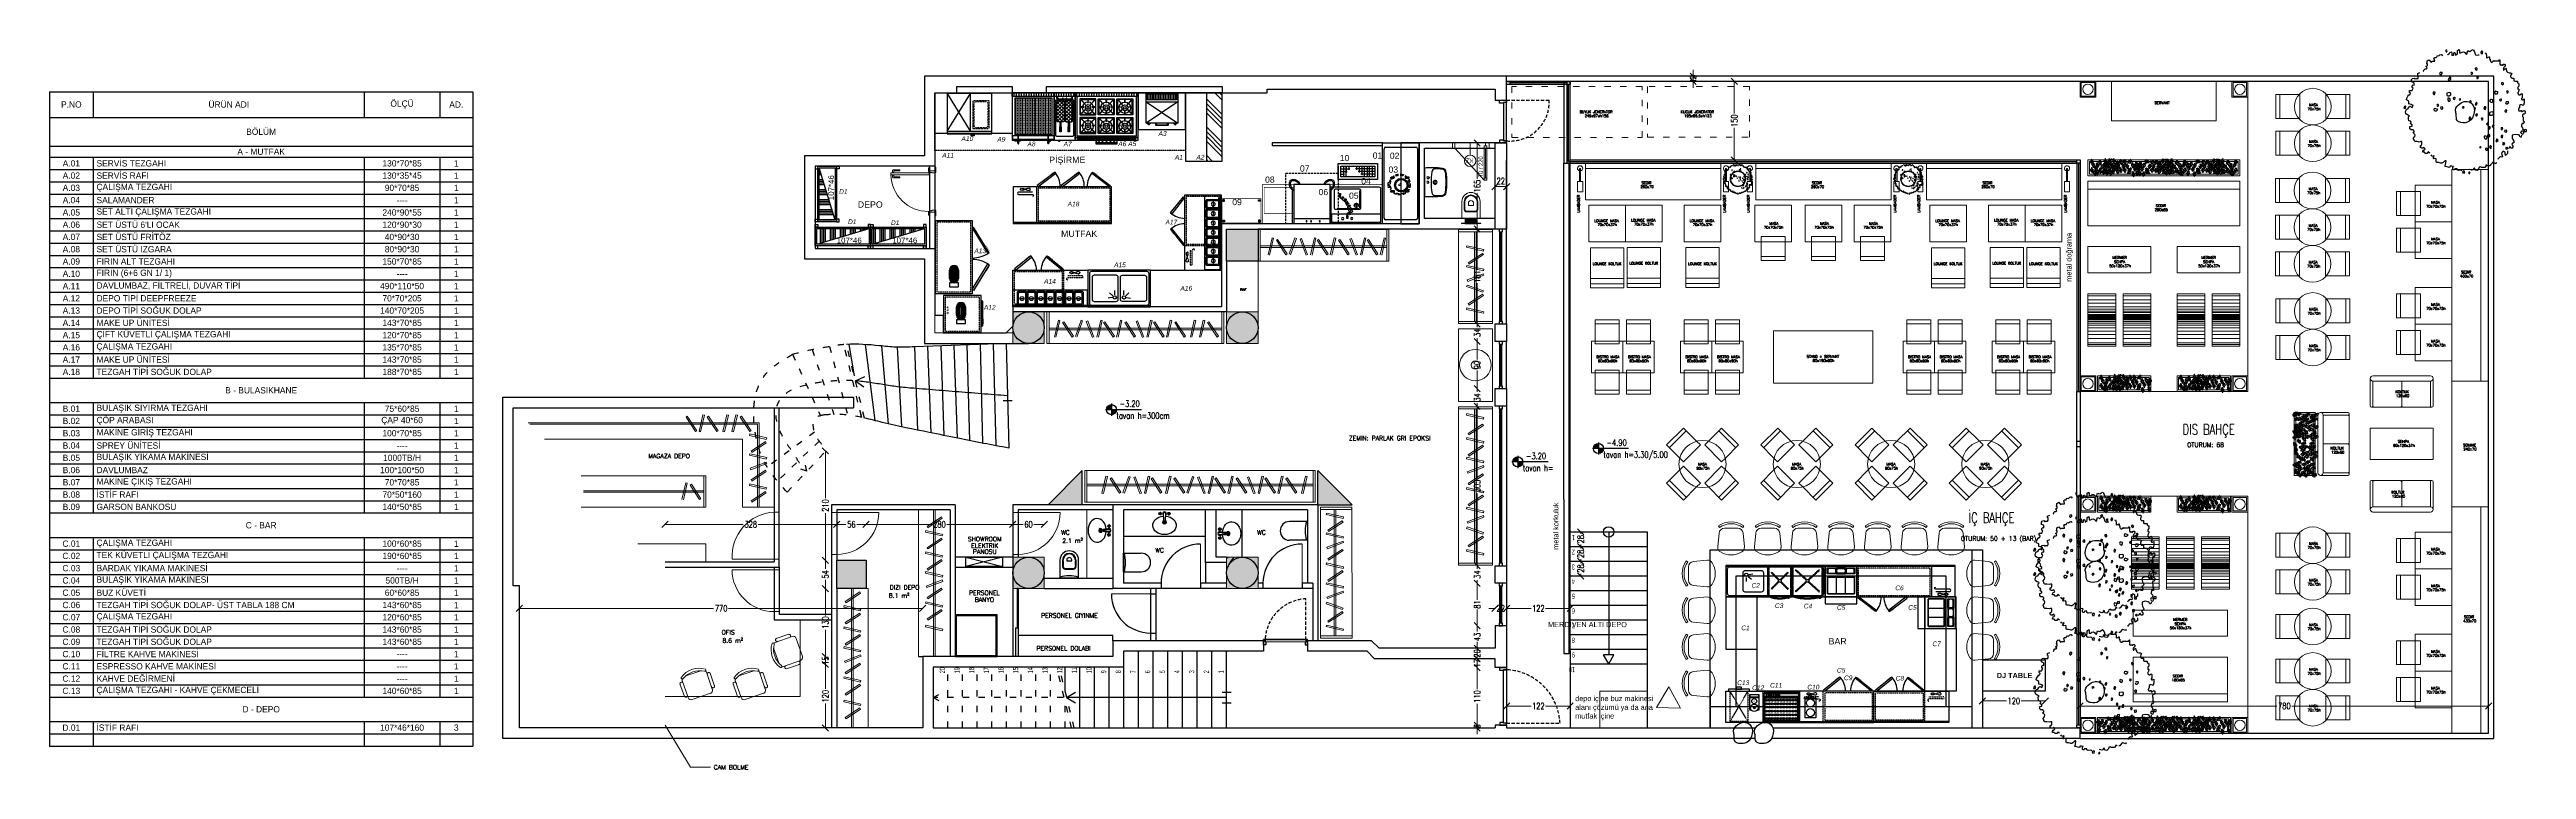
# Model space of a CAD drawing. Header units: centimetres. Extents: x 25718 to 30447, y -4730 to -3356.
import ezdxf
from ezdxf.enums import TextEntityAlignment as Align

# ---------------------------------------------------------------- set-up
doc = ezdxf.new("R2010")
doc.units = ezdxf.units.CM
doc.header["$PDMODE"] = 34
for name, pattern in [('ACAD_ISO03W100', [30, 12, -18]), ('DASHED', [0.75, 0.5, -0.25]), ('DUZ', [500, 500]), ('HIDDEN', [9.525, 6.35, -3.175]), ('HIDDEN2', [0.1875, 0.125, -0.0625]), ('{ Wide Dash }', [12, 4, -2, 4, -2])]:
    doc.linetypes.add(name, pattern=pattern)
for name, color, linetype in [('-DWG_ANA', 7, 'Continuous'), ('-DWG_DETAY1', 7, 'Continuous'), ('-DWG_DETAY2', 7, 'Continuous'), ('DUVAR', 7, 'Continuous'), ('EKOCON', 10, 'Continuous'), ('HANE_betonarme', 6, 'Continuous'), ('HANE_cam', 1, 'Continuous'), ('HANE_duvar', 4, 'Continuous'), ('HANE_kapı', 2, 'Continuous'), ('HANE_kapı ac', 9, 'HIDDEN2'), ('HANE_merdiven', 3, 'Continuous'), ('HANE_tarama', 9, 'DUZ'), ('HANE_yazı', 7, 'Continuous'), ('Kıtc-002 Çizgi', 7, 'Continuous'), ('Kıtc-006 Yazı 001', 1, 'Continuous'), ('Kıtc-040 Davlumbaz', 4, 'Continuous'), ('Kıtc-041 İstif Rafı', 7, 'Continuous'), ('MEKSO', 7, 'Continuous'), ('mn-kot', 2, 'Continuous'), ('mn-yazı1', 3, 'Continuous'), ('mn-yazı2', 11, 'Continuous'), ('S2000-002 Çizgi', 7, 'Continuous'), ('Standart', 255, 'Continuous'), ('TEFRIS', 30, 'Continuous'), ('VTKESIK', 3, 'HIDDEN'), ('yazi', 7, 'Continuous')]:
    doc.layers.add(name, color=color, linetype=linetype)
for name, color, linetype, lineweight in [('gor', 7, 'Continuous', 18), ('HANE_tarama2', 8, 'DUZ', 9), ('KAPI 1', 40, 'Continuous', 5), ('Loft8_Dograma', 130, 'Continuous', 20), ('mn-tefris', 241, 'Continuous', 20)]:
    doc.layers.add(name, color=color, linetype=linetype, lineweight=lineweight)
doc.layers.add('Loft8_Tefris', color=7, linetype='Continuous', lineweight=9, true_color=0xdd7322)
doc.styles.add('DIM', font='romans.shx', dxfattribs={"width": 0.7})
doc.styles.add('doğrama', font='swisscl.ttf', dxfattribs={"height": 10})
doc.styles.add('gotic', font='romanstw.shx', dxfattribs={"width": 0.8})
doc.styles.add('lst_area', font='arial.ttf')
doc.styles.add('ROMANS', font='romanstw.shx', dxfattribs={"width": 0.85})
doc.styles.get("Standard").update_dxf_attribs({"font": 'arial.ttf'})
doc.styles.add('STY2', font='SASB____.PFB')
doc.styles.add('Zafer', font='stylu.ttf', dxfattribs={"height": 12})
doc.dimstyles.new('iç', dxfattribs={"dimscale": 0.2, "dimtxt": 60, "dimasz": 60, "dimexe": 15, "dimexo": 10, "dimgap": 18, "dimtad": 0, "dimdec": 0, "dimrnd": 0.5, "dimdsep": 46, "dimtxsty": 'DIM', "dimblk": 'OBLIQUE', "dimcen": 6, "dimdle": 1.25, "dimse1": 1, "dimse2": 1, "dimclrd": 256, "dimclrt": 2, "dimadec": 0, "dimazin": 0, "dimtfac": 1, "dimtdec": 0, "dimtix": 1, "dimtmove": 1, "dimatfit": 3, "dimldrblk": 'OBLIQUE', "dimfxl": 1, "dimtolj": 1, "dimlwd": -1, "dimarcsym": 0})
pattern_1 = [(45, (-3543.4763, -4976.5224), (-3.367596, 3.367596), []), (135, (-3543.4763, -4976.5224), (-3.367596, -3.367596), [])]

# ---------------------------------------------------------------- blocks, each defined once
blk = doc.blocks.new('_OBLIQUE')
at = {"color": 0, "linetype": 'ByBlock'}
blk.add_line((-0.5, -0.5), (0.5, 0.5), dxfattribs=at)
blk = doc.blocks.new('*D448')
at = {"layer": 'Defpoints', "color": 0, "transparency": 16777216}
for p in [(29595, -4608.9), (29595, -4660.6), (30375, -4660.6)]:
    blk.add_point(p, dxfattribs=at)
at = {"layer": 'HANE_tarama2', "transparency": 16777216}
for p, q in [((29594.7, -4608.9), (29970.6, -4608.9)), ((30375.2, -4608.9), (29999.4, -4608.9))]:
    blk.add_line(p, q, dxfattribs=at)
at = {"layer": 'HANE_tarama2', "transparency": 16777216, "xscale": 12, "yscale": 12, "zscale": 12, "rotation": 180}
blk.add_blockref('_OBLIQUE', (29595, -4608.9), dxfattribs=at)
at = {"layer": 'HANE_tarama2', "transparency": 16777216, "xscale": 12, "yscale": 12, "zscale": 12}
blk.add_blockref('_OBLIQUE', (30375, -4608.9), dxfattribs=at)
at = {"layer": 'HANE_tarama2', "color": 2, "transparency": 16777216, "insert": (29985, -4608.9), "char_height": 12, "attachment_point": 5, "style": 'DIM'}
blk.add_mtext('\\A1;780', dxfattribs=at)
blk = doc.blocks.new('*D434')
at = {"layer": 'Defpoints', "color": 0, "transparency": 16777216}
for p in [(28683.4, -4276.4), (28640.7, -4304.4), (28641.6, -4304.4)]:
    blk.add_point(p, dxfattribs=at)
at = {"layer": 'HANE_tarama2', "transparency": 16777216}
for p, q in [((28641.6, -4276.1), (28641.6, -4280)), ((28641.6, -4304.6), (28641.6, -4300.8))]:
    blk.add_line(p, q, dxfattribs=at)
at = {"layer": 'HANE_tarama2', "transparency": 16777216, "xscale": 12, "yscale": 12, "zscale": 12}
for p, rotation in [((28641.6, -4276.4), 90), ((28641.6, -4304.4), 270)]:
    blk.add_blockref('_OBLIQUE', p, dxfattribs=dict(at, rotation=rotation))
at = {"layer": 'HANE_tarama2', "color": 2, "transparency": 16777216, "insert": (28641.6, -4290.4), "char_height": 12, "attachment_point": 5, "rotation": 90, "style": 'DIM'}
blk.add_mtext('\\A1;28', dxfattribs=at)
blk = doc.blocks.new('*D435')
at = {"layer": 'Defpoints', "color": 0, "transparency": 16777216}
for p in [(28640.7, -4304.4), (28641.6, -4332.4), (28642.2, -4332.4)]:
    blk.add_point(p, dxfattribs=at)
at = {"layer": 'HANE_tarama2', "transparency": 16777216}
for p, q in [((28641.6, -4304.1), (28641.6, -4308)), ((28641.6, -4332.6), (28641.6, -4328.8))]:
    blk.add_line(p, q, dxfattribs=at)
at = {"layer": 'HANE_tarama2', "transparency": 16777216, "xscale": 12, "yscale": 12, "zscale": 12}
for p, rotation in [((28641.6, -4304.4), 90), ((28641.6, -4332.4), 270)]:
    blk.add_blockref('_OBLIQUE', p, dxfattribs=dict(at, rotation=rotation))
at = {"layer": 'HANE_tarama2', "color": 2, "transparency": 16777216, "insert": (28641.6, -4318.4), "char_height": 12, "attachment_point": 5, "rotation": 90, "style": 'DIM'}
blk.add_mtext('\\A1;28', dxfattribs=at)
blk = doc.blocks.new('*D436')
at = {"layer": 'Defpoints', "color": 0, "transparency": 16777216}
for p in [(28642.2, -4332.4), (28641.5, -4360.4), (28641.6, -4360.4)]:
    blk.add_point(p, dxfattribs=at)
at = {"layer": 'HANE_tarama2', "transparency": 16777216}
for p, q in [((28641.6, -4332.1), (28641.6, -4336)), ((28641.6, -4360.6), (28641.6, -4356.8))]:
    blk.add_line(p, q, dxfattribs=at)
at = {"layer": 'HANE_tarama2', "transparency": 16777216, "xscale": 12, "yscale": 12, "zscale": 12}
for p, rotation in [((28641.6, -4332.4), 90), ((28641.6, -4360.4), 270)]:
    blk.add_blockref('_OBLIQUE', p, dxfattribs=dict(at, rotation=rotation))
at = {"layer": 'HANE_tarama2', "color": 2, "transparency": 16777216, "insert": (28641.6, -4346.4), "char_height": 12, "attachment_point": 5, "rotation": 90, "style": 'DIM'}
blk.add_mtext('\\A1;28', dxfattribs=at)
blk = doc.blocks.new('*D449')
at = {"layer": 'Defpoints', "color": 0, "transparency": 16777216}
for p in [(28500, -4608.8), (28500, -4608.9), (28621.5, -4608.9)]:
    blk.add_point(p, dxfattribs=at)
at = {"layer": 'HANE_tarama2', "transparency": 16777216}
for p, q in [((28499.7, -4608.9), (28546.9, -4608.9)), ((28621.7, -4608.9), (28574.5, -4608.9))]:
    blk.add_line(p, q, dxfattribs=at)
at = {"layer": 'HANE_tarama2', "transparency": 16777216, "xscale": 12, "yscale": 12, "zscale": 12, "rotation": 180}
blk.add_blockref('_OBLIQUE', (28500, -4608.9), dxfattribs=at)
at = {"layer": 'HANE_tarama2', "transparency": 16777216, "xscale": 12, "yscale": 12, "zscale": 12}
blk.add_blockref('_OBLIQUE', (28621.5, -4608.9), dxfattribs=at)
at = {"layer": 'HANE_tarama2', "color": 2, "transparency": 16777216, "insert": (28560.7, -4608.9), "char_height": 12, "attachment_point": 5, "style": 'DIM'}
blk.add_mtext('\\A1;122', dxfattribs=at)
blk = doc.blocks.new('*D437')
at = {"layer": 'Defpoints', "color": 0, "transparency": 16777216}
for p in [(28500, -4422.4), (28500, -4422.4), (28621.5, -4422.4)]:
    blk.add_point(p, dxfattribs=at)
at = {"layer": 'HANE_tarama2', "transparency": 16777216}
for p, q in [((28499.7, -4422.4), (28546.9, -4422.4)), ((28621.7, -4422.4), (28574.5, -4422.4))]:
    blk.add_line(p, q, dxfattribs=at)
at = {"layer": 'HANE_tarama2', "transparency": 16777216, "xscale": 12, "yscale": 12, "zscale": 12, "rotation": 180}
blk.add_blockref('_OBLIQUE', (28500, -4422.4), dxfattribs=at)
at = {"layer": 'HANE_tarama2', "transparency": 16777216, "xscale": 12, "yscale": 12, "zscale": 12}
blk.add_blockref('_OBLIQUE', (28621.5, -4422.4), dxfattribs=at)
at = {"layer": 'HANE_tarama2', "color": 2, "transparency": 16777216, "insert": (28560.7, -4422.4), "char_height": 12, "attachment_point": 5, "style": 'DIM'}
blk.add_mtext('\\A1;122', dxfattribs=at)
blk = doc.blocks.new('*D450')
at = {"layer": 'Defpoints', "color": 0, "transparency": 16777216}
for p in [(28478, -4422.4), (28500, -4422.4), (28478, -4455.6)]:
    blk.add_point(p, dxfattribs=at)
at = {"layer": 'HANE_tarama2', "transparency": 16777216}
for p, q in [((28478, -4422.4), (28466, -4422.4)), ((28478, -4422.4), (28478.6, -4422.4)), ((28500, -4422.4), (28499.4, -4422.4)), ((28500, -4422.4), (28512, -4422.4))]:
    blk.add_line(p, q, dxfattribs=at)
at = {"layer": 'HANE_tarama2', "transparency": 16777216, "xscale": 12, "yscale": 12, "zscale": 12}
blk.add_blockref('_OBLIQUE', (28478, -4422.4), dxfattribs=at)
at = {"layer": 'HANE_tarama2', "transparency": 16777216, "xscale": 12, "yscale": 12, "zscale": 12, "rotation": 180}
blk.add_blockref('_OBLIQUE', (28500, -4422.4), dxfattribs=at)
at = {"layer": 'HANE_tarama2', "color": 2, "transparency": 16777216, "insert": (28489, -4422.4), "char_height": 12, "attachment_point": 5, "style": 'DIM'}
blk.add_mtext('\\A1;22', dxfattribs=at)
blk = doc.blocks.new('*D451')
at = {"layer": 'Defpoints', "color": 0, "transparency": 16777216}
for p in [(26615.5, -4422.4), (26615.5, -4422.4), (27385.5, -4514.6)]:
    blk.add_point(p, dxfattribs=at)
at = {"layer": 'HANE_tarama2', "transparency": 16777216}
for p, q in [((26615.2, -4422.4), (26986.1, -4422.4)), ((27385.7, -4422.4), (27014.9, -4422.4))]:
    blk.add_line(p, q, dxfattribs=at)
at = {"layer": 'HANE_tarama2', "transparency": 16777216, "xscale": 12, "yscale": 12, "zscale": 12, "rotation": 180}
blk.add_blockref('_OBLIQUE', (26615.5, -4422.4), dxfattribs=at)
at = {"layer": 'HANE_tarama2', "transparency": 16777216, "xscale": 12, "yscale": 12, "zscale": 12}
blk.add_blockref('_OBLIQUE', (27385.5, -4422.4), dxfattribs=at)
at = {"layer": 'HANE_tarama2', "color": 2, "transparency": 16777216, "insert": (27000.5, -4422.4), "char_height": 12, "attachment_point": 5, "style": 'DIM'}
blk.add_mtext('\\A1;770', dxfattribs=at)
blk = doc.blocks.new('*D438')
at = {"layer": 'Defpoints', "color": 0, "transparency": 16777216}
for p in [(26893.1, -4262.3), (27221.1, -4262.3), (27221.1, -4262.3)]:
    blk.add_point(p, dxfattribs=at)
at = {"layer": 'HANE_tarama2', "transparency": 16777216}
for p, q in [((26892.8, -4262.3), (27042.7, -4262.3)), ((27221.3, -4262.3), (27071.5, -4262.3))]:
    blk.add_line(p, q, dxfattribs=at)
at = {"layer": 'HANE_tarama2', "transparency": 16777216, "xscale": 12, "yscale": 12, "zscale": 12, "rotation": 180}
blk.add_blockref('_OBLIQUE', (26893.1, -4262.3), dxfattribs=at)
at = {"layer": 'HANE_tarama2', "transparency": 16777216, "xscale": 12, "yscale": 12, "zscale": 12}
blk.add_blockref('_OBLIQUE', (27221.1, -4262.3), dxfattribs=at)
at = {"layer": 'HANE_tarama2', "color": 2, "transparency": 16777216, "insert": (27057.1, -4262.3), "char_height": 12, "attachment_point": 5, "style": 'DIM'}
blk.add_mtext('\\A1;328', dxfattribs=at)
blk = doc.blocks.new('*D439')
at = {"layer": 'Defpoints', "color": 0, "transparency": 16777216}
for p in [(27277.3, -4238.3), (27557.3, -4238.3), (27557.3, -4262.3)]:
    blk.add_point(p, dxfattribs=at)
at = {"layer": 'HANE_tarama2', "transparency": 16777216}
for p, q in [((27277.1, -4262.3), (27402.9, -4262.3)), ((27557.6, -4262.3), (27431.7, -4262.3))]:
    blk.add_line(p, q, dxfattribs=at)
at = {"layer": 'HANE_tarama2', "transparency": 16777216, "xscale": 12, "yscale": 12, "zscale": 12, "rotation": 180}
blk.add_blockref('_OBLIQUE', (27277.3, -4262.3), dxfattribs=at)
at = {"layer": 'HANE_tarama2', "transparency": 16777216, "xscale": 12, "yscale": 12, "zscale": 12}
blk.add_blockref('_OBLIQUE', (27557.3, -4262.3), dxfattribs=at)
at = {"layer": 'HANE_tarama2', "color": 2, "transparency": 16777216, "insert": (27417.3, -4262.3), "char_height": 12, "attachment_point": 5, "style": 'DIM'}
blk.add_mtext('\\A1;280', dxfattribs=at)
blk = doc.blocks.new('*D452')
at = {"layer": 'Defpoints', "color": 0, "transparency": 16777216}
for p in [(28478, -3452.6), (28500, -3617.4), (28500, -3617.4)]:
    blk.add_point(p, dxfattribs=at)
at = {"layer": 'HANE_tarama2', "transparency": 16777216}
blk.add_line((28477.7, -3617.4), (28500.2, -3617.4), dxfattribs=at)
at = {"layer": 'HANE_tarama2', "transparency": 16777216, "xscale": 12, "yscale": 12, "zscale": 12, "rotation": 180}
blk.add_blockref('_OBLIQUE', (28478, -3617.4), dxfattribs=at)
at = {"layer": 'HANE_tarama2', "transparency": 16777216, "xscale": 12, "yscale": 12, "zscale": 12}
blk.add_blockref('_OBLIQUE', (28500, -3617.4), dxfattribs=at)
at = {"layer": 'HANE_tarama2', "color": 2, "transparency": 16777216, "insert": (28489, -3606.7), "char_height": 12, "attachment_point": 5, "style": 'DIM'}
blk.add_mtext('\\A1;22', dxfattribs=at)
blk = doc.blocks.new('*D440')
at = {"layer": 'Defpoints', "color": 0, "transparency": 16777216}
for p in [(27277.3, -4262.3), (27221.3, -4336.8), (27277.3, -4336.8)]:
    blk.add_point(p, dxfattribs=at)
at = {"layer": 'HANE_tarama2', "transparency": 16777216}
for p, q in [((27221.1, -4262.3), (27238.9, -4262.3)), ((27277.6, -4262.3), (27259.7, -4262.3))]:
    blk.add_line(p, q, dxfattribs=at)
at = {"layer": 'HANE_tarama2', "transparency": 16777216, "xscale": 12, "yscale": 12, "zscale": 12, "rotation": 180}
blk.add_blockref('_OBLIQUE', (27221.3, -4262.3), dxfattribs=at)
at = {"layer": 'HANE_tarama2', "transparency": 16777216, "xscale": 12, "yscale": 12, "zscale": 12}
blk.add_blockref('_OBLIQUE', (27277.3, -4262.3), dxfattribs=at)
at = {"layer": 'HANE_tarama2', "color": 2, "transparency": 16777216, "insert": (27249.3, -4262.3), "char_height": 12, "attachment_point": 5, "style": 'DIM'}
blk.add_mtext('\\A1;56', dxfattribs=at)
blk = doc.blocks.new('*D441')
at = {"layer": 'Defpoints', "color": 0, "transparency": 16777216}
for p in [(27617.3, -4262.3), (27557.3, -4357.8), (27617.3, -4357.8)]:
    blk.add_point(p, dxfattribs=at)
at = {"layer": 'HANE_tarama2', "transparency": 16777216}
for p, q in [((27557.1, -4262.3), (27577.1, -4262.3)), ((27617.6, -4262.3), (27597.5, -4262.3))]:
    blk.add_line(p, q, dxfattribs=at)
at = {"layer": 'HANE_tarama2', "transparency": 16777216, "xscale": 12, "yscale": 12, "zscale": 12, "rotation": 180}
blk.add_blockref('_OBLIQUE', (27557.3, -4262.3), dxfattribs=at)
at = {"layer": 'HANE_tarama2', "transparency": 16777216, "xscale": 12, "yscale": 12, "zscale": 12}
blk.add_blockref('_OBLIQUE', (27617.3, -4262.3), dxfattribs=at)
at = {"layer": 'HANE_tarama2', "color": 2, "transparency": 16777216, "insert": (27587.3, -4262.3), "char_height": 12, "attachment_point": 5, "style": 'DIM'}
blk.add_mtext('\\A1;60', dxfattribs=at)
blk = doc.blocks.new('*D442')
at = {"layer": 'Defpoints', "color": 0, "transparency": 16777216}
for p in [(27199.7, -4529.6), (27213, -4529.6), (27209.5, -4650.6)]:
    blk.add_point(p, dxfattribs=at)
at = {"layer": 'HANE_tarama2', "transparency": 16777216}
for p, q in [((27199.7, -4529.4), (27199.7, -4576.3)), ((27199.7, -4650.9), (27199.7, -4603.9))]:
    blk.add_line(p, q, dxfattribs=at)
at = {"layer": 'HANE_tarama2', "transparency": 16777216, "xscale": 12, "yscale": 12, "zscale": 12}
for p, rotation in [((27199.7, -4529.6), 90), ((27199.7, -4650.6), 270)]:
    blk.add_blockref('_OBLIQUE', p, dxfattribs=dict(at, rotation=rotation))
at = {"layer": 'HANE_tarama2', "color": 2, "transparency": 16777216, "insert": (27199.7, -4590.1), "char_height": 12, "attachment_point": 5, "rotation": 90, "style": 'DIM'}
blk.add_mtext('\\A1;120', dxfattribs=at)
blk = doc.blocks.new('*D443')
at = {"layer": 'Defpoints', "color": 0, "transparency": 16777216}
for p in [(27199.7, -4514.6), (27213, -4514.6), (27213, -4529.6)]:
    blk.add_point(p, dxfattribs=at)
at = {"layer": 'HANE_tarama2', "transparency": 16777216}
for p, q in [((27199.7, -4514.6), (27199.7, -4502.6)), ((27199.7, -4529.6), (27199.7, -4514.6)), ((27199.7, -4529.6), (27199.7, -4541.6))]:
    blk.add_line(p, q, dxfattribs=at)
at = {"layer": 'HANE_tarama2', "transparency": 16777216, "xscale": 12, "yscale": 12, "zscale": 12}
for p, rotation in [((27199.7, -4514.6), 270), ((27199.7, -4529.6), 90)]:
    blk.add_blockref('_OBLIQUE', p, dxfattribs=dict(at, rotation=rotation))
at = {"layer": 'HANE_tarama2', "color": 2, "transparency": 16777216, "insert": (27199.7, -4522.1), "char_height": 12, "attachment_point": 5, "rotation": 90, "style": 'DIM'}
blk.add_mtext('\\A1;15', dxfattribs=at)
blk = doc.blocks.new('*D444')
at = {"layer": 'Defpoints', "color": 0, "transparency": 16777216}
for p in [(27199.7, -4384.6), (27200, -4384.6), (27213, -4514.6)]:
    blk.add_point(p, dxfattribs=at)
at = {"layer": 'HANE_tarama2', "transparency": 16777216}
for p, q in [((27199.7, -4384.4), (27199.7, -4435.8)), ((27199.7, -4514.9), (27199.7, -4463.4))]:
    blk.add_line(p, q, dxfattribs=at)
at = {"layer": 'HANE_tarama2', "transparency": 16777216, "xscale": 12, "yscale": 12, "zscale": 12}
for p, rotation in [((27199.7, -4384.6), 90), ((27199.7, -4514.6), 270)]:
    blk.add_blockref('_OBLIQUE', p, dxfattribs=dict(at, rotation=rotation))
at = {"layer": 'HANE_tarama2', "color": 2, "transparency": 16777216, "insert": (27199.7, -4449.6), "char_height": 12, "attachment_point": 5, "rotation": 90, "style": 'DIM'}
blk.add_mtext('\\A1;130', dxfattribs=at)
blk = doc.blocks.new('*D445')
at = {"layer": 'Defpoints', "color": 0, "transparency": 16777216}
for p in [(27199.7, -4330.6), (27199.7, -4330.6), (27200, -4384.6)]:
    blk.add_point(p, dxfattribs=at)
at = {"layer": 'HANE_tarama2', "transparency": 16777216}
for p, q in [((27199.7, -4330.4), (27199.7, -4347)), ((27199.7, -4384.9), (27199.7, -4368.2))]:
    blk.add_line(p, q, dxfattribs=at)
at = {"layer": 'HANE_tarama2', "transparency": 16777216, "xscale": 12, "yscale": 12, "zscale": 12}
for p, rotation in [((27199.7, -4330.6), 90), ((27199.7, -4384.6), 270)]:
    blk.add_blockref('_OBLIQUE', p, dxfattribs=dict(at, rotation=rotation))
at = {"layer": 'HANE_tarama2', "color": 2, "transparency": 16777216, "insert": (27199.7, -4357.6), "char_height": 12, "attachment_point": 5, "rotation": 90, "style": 'DIM'}
blk.add_mtext('\\A1;54', dxfattribs=at)
blk = doc.blocks.new('*D446')
at = {"layer": 'Defpoints', "color": 0, "transparency": 16777216}
for p in [(27199.7, -4121.8), (27265.5, -4121.8), (27199.7, -4330.6)]:
    blk.add_point(p, dxfattribs=at)
at = {"layer": 'HANE_tarama2', "transparency": 16777216}
for p, q in [((27199.7, -4121.5), (27199.7, -4211.8)), ((27199.7, -4330.9), (27199.7, -4240.6))]:
    blk.add_line(p, q, dxfattribs=at)
at = {"layer": 'HANE_tarama2', "transparency": 16777216, "xscale": 12, "yscale": 12, "zscale": 12}
for p, rotation in [((27199.7, -4121.8), 90), ((27199.7, -4330.6), 270)]:
    blk.add_blockref('_OBLIQUE', p, dxfattribs=dict(at, rotation=rotation))
at = {"layer": 'HANE_tarama2', "color": 2, "transparency": 16777216, "insert": (27199.7, -4226.2), "char_height": 12, "attachment_point": 5, "rotation": 90, "style": 'DIM'}
blk.add_mtext('\\A1;210', dxfattribs=at)
blk = doc.blocks.new('*D453')
at = {"layer": 'Defpoints', "color": 0, "transparency": 16777216}
for p in [(28443.9, -4645.6), (28478, -4645.6), (28478, -4650.6)]:
    blk.add_point(p, dxfattribs=at)
at = {"layer": 'HANE_tarama2', "transparency": 16777216}
for p, q in [((28443.9, -4645.6), (28443.9, -4633.6)), ((28443.9, -4650.6), (28443.9, -4645.6)), ((28443.9, -4650.6), (28443.9, -4662.6))]:
    blk.add_line(p, q, dxfattribs=at)
at = {"layer": 'HANE_tarama2', "transparency": 16777216, "xscale": 12, "yscale": 12, "zscale": 12}
for p, rotation in [((28443.9, -4645.6), 270), ((28443.9, -4650.6), 90)]:
    blk.add_blockref('_OBLIQUE', p, dxfattribs=dict(at, rotation=rotation))
at = {"layer": 'HANE_tarama2', "color": 2, "transparency": 16777216, "insert": (28443.9, -4648.1), "char_height": 12, "attachment_point": 5, "rotation": 90, "style": 'DIM'}
blk.add_mtext('\\A1;5', dxfattribs=at)
blk = doc.blocks.new('*D454')
at = {"layer": 'Defpoints', "color": 0, "transparency": 16777216}
for p in [(28443.9, -4535.6), (28478, -4535.6), (28478, -4645.6)]:
    blk.add_point(p, dxfattribs=at)
at = {"layer": 'HANE_tarama2', "transparency": 16777216}
for p, q in [((28443.9, -4535.4), (28443.9, -4576.8)), ((28443.9, -4645.9), (28443.9, -4604.4))]:
    blk.add_line(p, q, dxfattribs=at)
at = {"layer": 'HANE_tarama2', "transparency": 16777216, "xscale": 12, "yscale": 12, "zscale": 12}
for p, rotation in [((28443.9, -4535.6), 90), ((28443.9, -4645.6), 270)]:
    blk.add_blockref('_OBLIQUE', p, dxfattribs=dict(at, rotation=rotation))
at = {"layer": 'HANE_tarama2', "color": 2, "transparency": 16777216, "insert": (28443.9, -4590.6), "char_height": 12, "attachment_point": 5, "rotation": 90, "style": 'DIM'}
blk.add_mtext('\\A1;110', dxfattribs=at)
blk = doc.blocks.new('*D455')
at = {"layer": 'Defpoints', "color": 0, "transparency": 16777216}
for p in [(28443.9, -4518.6), (28444.9, -4518.6), (28478, -4535.6)]:
    blk.add_point(p, dxfattribs=at)
at = {"layer": 'HANE_tarama2', "transparency": 16777216}
for p, q in [((28443.9, -4518.6), (28443.9, -4506.6)), ((28443.9, -4535.6), (28443.9, -4518.6)), ((28443.9, -4535.6), (28443.9, -4547.6))]:
    blk.add_line(p, q, dxfattribs=at)
at = {"layer": 'HANE_tarama2', "transparency": 16777216, "xscale": 12, "yscale": 12, "zscale": 12}
for p, rotation in [((28443.9, -4518.6), 270), ((28443.9, -4535.6), 90)]:
    blk.add_blockref('_OBLIQUE', p, dxfattribs=dict(at, rotation=rotation))
at = {"layer": 'HANE_tarama2', "color": 2, "transparency": 16777216, "insert": (28443.9, -4527.1), "char_height": 12, "attachment_point": 5, "rotation": 90, "style": 'DIM'}
blk.add_mtext('\\A1;17', dxfattribs=at)
blk = doc.blocks.new('*D456')
at = {"layer": 'Defpoints', "color": 0, "transparency": 16777216}
for p in [(28443.4, -4498.6), (28443.9, -4498.6), (28444.9, -4518.6)]:
    blk.add_point(p, dxfattribs=at)
at = {"layer": 'HANE_tarama2', "transparency": 16777216}
for p, q in [((28443.9, -4498.6), (28443.9, -4486.6)), ((28443.9, -4518.6), (28443.9, -4498.6)), ((28443.9, -4518.6), (28443.9, -4530.6))]:
    blk.add_line(p, q, dxfattribs=at)
at = {"layer": 'HANE_tarama2', "transparency": 16777216, "xscale": 12, "yscale": 12, "zscale": 12}
for p, rotation in [((28443.9, -4498.6), 270), ((28443.9, -4518.6), 90)]:
    blk.add_blockref('_OBLIQUE', p, dxfattribs=dict(at, rotation=rotation))
at = {"layer": 'HANE_tarama2', "color": 2, "transparency": 16777216, "insert": (28443.9, -4508.6), "char_height": 12, "attachment_point": 5, "rotation": 90, "style": 'DIM'}
blk.add_mtext('\\A1;20', dxfattribs=at)
blk = doc.blocks.new('*D457')
at = {"layer": 'Defpoints', "color": 0, "transparency": 16777216}
for p in [(28443.9, -4455.6), (28478, -4455.6), (28443.4, -4498.6)]:
    blk.add_point(p, dxfattribs=at)
at = {"layer": 'HANE_tarama2', "transparency": 16777216}
for p, q in [((28443.9, -4455.4), (28443.9, -4466.7)), ((28443.9, -4498.9), (28443.9, -4487.5))]:
    blk.add_line(p, q, dxfattribs=at)
at = {"layer": 'HANE_tarama2', "transparency": 16777216, "xscale": 12, "yscale": 12, "zscale": 12}
for p, rotation in [((28443.9, -4455.6), 90), ((28443.9, -4498.6), 270)]:
    blk.add_blockref('_OBLIQUE', p, dxfattribs=dict(at, rotation=rotation))
at = {"layer": 'HANE_tarama2', "color": 2, "transparency": 16777216, "insert": (28443.9, -4477.1), "char_height": 12, "attachment_point": 5, "rotation": 90, "style": 'DIM'}
blk.add_mtext('\\A1;43', dxfattribs=at)
blk = doc.blocks.new('*D458')
at = {"layer": 'Defpoints', "color": 0, "transparency": 16777216}
for p in [(28443.9, -4374.6), (28478, -4374.6), (28478, -4455.6)]:
    blk.add_point(p, dxfattribs=at)
at = {"layer": 'HANE_tarama2', "transparency": 16777216}
for p, q in [((28443.9, -4374.4), (28443.9, -4405.9)), ((28443.9, -4455.9), (28443.9, -4424.3))]:
    blk.add_line(p, q, dxfattribs=at)
at = {"layer": 'HANE_tarama2', "transparency": 16777216, "xscale": 12, "yscale": 12, "zscale": 12}
for p, rotation in [((28443.9, -4374.6), 90), ((28443.9, -4455.6), 270)]:
    blk.add_blockref('_OBLIQUE', p, dxfattribs=dict(at, rotation=rotation))
at = {"layer": 'HANE_tarama2', "color": 2, "transparency": 16777216, "insert": (28443.9, -4415.1), "char_height": 12, "attachment_point": 5, "rotation": 90, "style": 'DIM'}
blk.add_mtext('\\A1;81', dxfattribs=at)
blk = doc.blocks.new('*D459')
at = {"layer": 'Defpoints', "color": 0, "transparency": 16777216}
for p in [(28443.9, -4341.1), (28478, -4341.1), (28478, -4374.6)]:
    blk.add_point(p, dxfattribs=at)
at = {"layer": 'HANE_tarama2', "transparency": 16777216}
for p, q in [((28443.9, -4340.9), (28443.9, -4347.3)), ((28443.9, -4374.9), (28443.9, -4368.5))]:
    blk.add_line(p, q, dxfattribs=at)
at = {"layer": 'HANE_tarama2', "transparency": 16777216, "xscale": 12, "yscale": 12, "zscale": 12}
for p, rotation in [((28443.9, -4341.1), 90), ((28443.9, -4374.6), 270)]:
    blk.add_blockref('_OBLIQUE', p, dxfattribs=dict(at, rotation=rotation))
at = {"layer": 'HANE_tarama2', "color": 2, "transparency": 16777216, "insert": (28443.9, -4357.9), "char_height": 12, "attachment_point": 5, "rotation": 90, "style": 'DIM'}
blk.add_mtext('\\A1;34', dxfattribs=at)
blk = doc.blocks.new('*D460')
at = {"layer": 'Defpoints', "color": 0, "transparency": 16777216}
for p in [(28443.9, -4036.6), (28478, -4036.6), (28478, -4341.1)]:
    blk.add_point(p, dxfattribs=at)
at = {"layer": 'HANE_tarama2', "transparency": 16777216}
for p, q in [((28443.9, -4036.4), (28443.9, -4174.5)), ((28443.9, -4341.4), (28443.9, -4203.3))]:
    blk.add_line(p, q, dxfattribs=at)
at = {"layer": 'HANE_tarama2', "transparency": 16777216, "xscale": 12, "yscale": 12, "zscale": 12}
for p, rotation in [((28443.9, -4036.6), 90), ((28443.9, -4341.1), 270)]:
    blk.add_blockref('_OBLIQUE', p, dxfattribs=dict(at, rotation=rotation))
at = {"layer": 'HANE_tarama2', "color": 2, "transparency": 16777216, "insert": (28443.9, -4188.9), "char_height": 12, "attachment_point": 5, "rotation": 90, "style": 'DIM'}
blk.add_mtext('\\A1;305', dxfattribs=at)
blk = doc.blocks.new('*D461')
at = {"layer": 'Defpoints', "color": 0, "transparency": 16777216}
for p in [(28443.9, -4003.1), (28478, -4003.1), (28478, -4036.6)]:
    blk.add_point(p, dxfattribs=at)
at = {"layer": 'HANE_tarama2', "transparency": 16777216}
for p, q in [((28443.9, -4002.9), (28443.9, -4009.3)), ((28443.9, -4036.9), (28443.9, -4030.5))]:
    blk.add_line(p, q, dxfattribs=at)
at = {"layer": 'HANE_tarama2', "transparency": 16777216, "xscale": 12, "yscale": 12, "zscale": 12}
for p, rotation in [((28443.9, -4003.1), 90), ((28443.9, -4036.6), 270)]:
    blk.add_blockref('_OBLIQUE', p, dxfattribs=dict(at, rotation=rotation))
at = {"layer": 'HANE_tarama2', "color": 2, "transparency": 16777216, "insert": (28443.9, -4019.9), "char_height": 12, "attachment_point": 5, "rotation": 90, "style": 'DIM'}
blk.add_mtext('\\A1;34', dxfattribs=at)
blk = doc.blocks.new('*D462')
at = {"layer": 'Defpoints', "color": 0, "transparency": 16777216}
for p in [(28443.9, -3913.1), (28478, -3913.1), (28478, -4003.1)]:
    blk.add_point(p, dxfattribs=at)
at = {"layer": 'HANE_tarama2', "transparency": 16777216}
for p, q in [((28443.9, -3912.9), (28443.9, -3947.7)), ((28443.9, -4003.4), (28443.9, -3968.5))]:
    blk.add_line(p, q, dxfattribs=at)
at = {"layer": 'HANE_tarama2', "transparency": 16777216, "xscale": 12, "yscale": 12, "zscale": 12}
for p, rotation in [((28443.9, -3913.1), 90), ((28443.9, -4003.1), 270)]:
    blk.add_blockref('_OBLIQUE', p, dxfattribs=dict(at, rotation=rotation))
at = {"layer": 'HANE_tarama2', "color": 2, "transparency": 16777216, "insert": (28443.9, -3958.1), "char_height": 12, "attachment_point": 5, "rotation": 90, "style": 'DIM'}
blk.add_mtext('\\A1;90', dxfattribs=at)
blk = doc.blocks.new('*D463')
at = {"layer": 'Defpoints', "color": 0, "transparency": 16777216}
for p in [(28443.9, -3879.6), (28478, -3879.6), (28478, -3913.1)]:
    blk.add_point(p, dxfattribs=at)
at = {"layer": 'HANE_tarama2', "transparency": 16777216}
for p, q in [((28443.9, -3879.4), (28443.9, -3885.8)), ((28443.9, -3913.4), (28443.9, -3907))]:
    blk.add_line(p, q, dxfattribs=at)
at = {"layer": 'HANE_tarama2', "transparency": 16777216, "xscale": 12, "yscale": 12, "zscale": 12}
for p, rotation in [((28443.9, -3879.6), 90), ((28443.9, -3913.1), 270)]:
    blk.add_blockref('_OBLIQUE', p, dxfattribs=dict(at, rotation=rotation))
at = {"layer": 'HANE_tarama2', "color": 2, "transparency": 16777216, "insert": (28443.9, -3896.4), "char_height": 12, "attachment_point": 5, "rotation": 90, "style": 'DIM'}
blk.add_mtext('\\A1;34', dxfattribs=at)
blk = doc.blocks.new('*D464')
at = {"layer": 'Defpoints', "color": 0, "transparency": 16777216}
for p in [(28443.9, -3698.6), (28478, -3698.6), (28478, -3879.6)]:
    blk.add_point(p, dxfattribs=at)
at = {"layer": 'HANE_tarama2', "transparency": 16777216}
for p, q in [((28443.9, -3698.4), (28443.9, -3776.5)), ((28443.9, -3879.9), (28443.9, -3801.7))]:
    blk.add_line(p, q, dxfattribs=at)
at = {"layer": 'HANE_tarama2', "transparency": 16777216, "xscale": 12, "yscale": 12, "zscale": 12}
for p, rotation in [((28443.9, -3698.6), 90), ((28443.9, -3879.6), 270)]:
    blk.add_blockref('_OBLIQUE', p, dxfattribs=dict(at, rotation=rotation))
at = {"layer": 'HANE_tarama2', "color": 2, "transparency": 16777216, "insert": (28443.9, -3789.1), "char_height": 12, "attachment_point": 5, "rotation": 90, "style": 'DIM'}
blk.add_mtext('\\A1;181', dxfattribs=at)
blk = doc.blocks.new('*D465')
at = {"layer": 'Defpoints', "color": 0, "transparency": 16777216}
for p in [(28443.9, -3534.1), (28478, -3534.1), (28478, -3698.6)]:
    blk.add_point(p, dxfattribs=at)
at = {"layer": 'HANE_tarama2', "transparency": 16777216}
for p, q in [((28443.9, -3533.9), (28443.9, -3602.6)), ((28443.9, -3698.9), (28443.9, -3630.2))]:
    blk.add_line(p, q, dxfattribs=at)
at = {"layer": 'HANE_tarama2', "transparency": 16777216, "xscale": 12, "yscale": 12, "zscale": 12}
for p, rotation in [((28443.9, -3534.1), 90), ((28443.9, -3698.6), 270)]:
    blk.add_blockref('_OBLIQUE', p, dxfattribs=dict(at, rotation=rotation))
at = {"layer": 'HANE_tarama2', "color": 2, "transparency": 16777216, "insert": (28443.9, -3616.4), "char_height": 12, "attachment_point": 5, "rotation": 90, "style": 'DIM'}
blk.add_mtext('\\A1;165', dxfattribs=at)
blk = doc.blocks.new('*D466')
at = {"layer": 'Defpoints', "color": 0, "transparency": 16777216}
for p in [(28932.5, -3416.6), (28934.7, -3416.6), (28932.5, -3566.6)]:
    blk.add_point(p, dxfattribs=at)
at = {"layer": 'HANE_tarama2', "transparency": 16777216}
for p, q in [((28934.7, -3416.4), (28934.7, -3477.8)), ((28934.7, -3566.9), (28934.7, -3505.4))]:
    blk.add_line(p, q, dxfattribs=at)
at = {"layer": 'HANE_tarama2', "transparency": 16777216, "xscale": 12, "yscale": 12, "zscale": 12}
for p, rotation in [((28934.7, -3416.6), 90), ((28934.7, -3566.6), 270)]:
    blk.add_blockref('_OBLIQUE', p, dxfattribs=dict(at, rotation=rotation))
at = {"layer": 'HANE_tarama2', "color": 2, "transparency": 16777216, "insert": (28934.7, -3491.6), "char_height": 12, "attachment_point": 5, "rotation": 90, "style": 'DIM'}
blk.add_mtext('\\A1;150', dxfattribs=at)
blk = doc.blocks.new('*D467')
at = {"layer": 'Defpoints', "color": 0, "transparency": 16777216}
for p in [(28856.3, -3406.6), (28856.3, -3406.6), (28856.3, -3416.6)]:
    blk.add_point(p, dxfattribs=at)
at = {"layer": 'HANE_tarama2', "transparency": 16777216}
for p, q in [((28856.3, -3406.6), (28856.3, -3394.6)), ((28856.3, -3416.6), (28856.3, -3406.6)), ((28856.3, -3416.6), (28856.3, -3428.6))]:
    blk.add_line(p, q, dxfattribs=at)
at = {"layer": 'HANE_tarama2', "transparency": 16777216, "xscale": 12, "yscale": 12, "zscale": 12}
for p, rotation in [((28856.3, -3406.6), 270), ((28856.3, -3416.6), 90)]:
    blk.add_blockref('_OBLIQUE', p, dxfattribs=dict(at, rotation=rotation))
at = {"layer": 'HANE_tarama2', "color": 2, "transparency": 16777216, "insert": (28856.3, -3411.6), "char_height": 12, "attachment_point": 5, "rotation": 90, "style": 'DIM'}
blk.add_mtext('\\A1;10', dxfattribs=at)
blk = doc.blocks.new('masa-bilgsayar1')
for p, q in [((-112.1, 134.2), (-83.5, 144.1)), ((-114.7, 94.8), (-123.2, 119.3)), ((-107.6, 92.8), (-118.9, 125.4)), ((-65.2, 101), (-99.8, 89)), ((-72.8, 141.4), (-61.5, 108.7)), ((-57.1, 114.8), (-65.5, 139.3))]:
    blk.add_line(p, q)
for centre, radius, start, end in [((-87.2, 108.4), 40.6, 72.2416, 145.9814), ((-85.7, 104.2), 39.9, 76.6872, 141.5357), ((-76, 145.3), 2.23, 257.0841, 55.8016), ((-78.6, 139.4), 6.1, 19.1115, 46.6959), ((-120, 119.5), 3.17, 2.8513, 215.3717), ((-118.7, 130.5), 2.23, 162.4214, 321.1389), ((-113.1, 127.4), 6.1, 171.5271, 199.1115), ((-112.1, 96.7), 3.17, 182.8513, 35.3717), ((-68.1, 137.5), 3.17, 2.8513, 215.3717), ((-67.2, 106.7), 6.1, 289.1115, 19.1115), ((-60.2, 114.7), 3.17, 182.8513, 35.3717), ((-101.8, 94.8), 6.1, 199.1115, 289.1115)]:
    blk.add_arc(centre, radius, start, end)
blk = doc.blocks.new('SAND11')
at = {"lineweight": -2}
for p, q in [((0.256, 0.762), (-0.381, 0.762)), ((-0.381, 0.762), (-0.381, 0)), ((0.256, 0.686), (-0.381, 0.686)), ((0.256, 0.584), (-0.381, 0.584)), ((0.256, 0), (0.256, 0.762)), ((-0.381, 0), (0.256, 0))]:
    blk.add_line(p, q, dxfattribs=at)
blk = doc.blocks.new('akkot')
h = blk.add_hatch(color=256)
h.paths.add_polyline_path([(0, 9.6, 0.4142136), (-9.6, 0), (0, 0)])
h.paths.add_polyline_path([(0, -9.6, 0.4142136), (9.6, 0), (0, 0)])
for p, q in [((57.6, 0), (-11.55, 0)), ((0, 11.55), (0, -11.55))]:
    blk.add_line(p, q)
blk.add_circle((0, 0), 9.6)
at = {"style": 'ROMANS', "width": 0.7}
for tag, p in [('INCE-KOT', (15.6, 4.8)), ('KABA-KOT', (15.6, -16.8))]:
    blk.add_attdef(tag, p, '', height=12, dxfattribs=at)
blk = doc.blocks.new('SAND6')
blk.add_line((0.229, 0.381), (-0.229, 0.381))
at = {"linetype": 'HIDDEN'}
for p, q in [((-0.229, 0), (-0.229, 0.1)), ((0.229, 0), (-0.229, 0)), ((0.229, 0.1), (0.229, 0))]:
    blk.add_line(p, q, dxfattribs=at)
blk.add_lwpolyline([(0.229, 0.1), (0.229, 0.457), (-0.229, 0.457), (-0.229, 0.1)])
blk = doc.blocks.new('KLT2')
for p, q in [((-0.6, -0.625), (-0.6, -0.1)), ((0.55, -0.05), (-0.55, -0.05)), ((-0.55, -0.15), (0.55, -0.15)), ((-0.55, -0.625), (-0.55, -0.15)), ((0, -0.625), (0, -0.15)), ((0.55, -0.625), (0.55, -0.15)), ((0.6, -0.625), (0.6, -0.1)), ((-0.53, -0.65), (-0.569, -0.65)), ((-0.025, -0.65), (-0.525, -0.65)), ((-0.02, -0.65), (0.019, -0.65)), ((0.525, -0.65), (0.025, -0.65)), ((0.57, -0.65), (0.531, -0.65))]:
    blk.add_line(p, q)
for centre, radius, start, end in [((-0.55, -0.1), 0.05, 90, 270), ((0.55, -0.1), 0.05, 270, 90), ((-0.575, -0.625), 0.025, 180, 0), ((-0.525, -0.625), 0.025, 180, 270), ((-0.025, -0.625), 0.025, 270, 0), ((0.025, -0.625), 0.025, 180, 270.0003), ((0.525, -0.625), 0.025, 270, 0), ((0.575, -0.625), 0.025, 180, 0)]:
    blk.add_arc(centre, radius, start, end)
blk = doc.blocks.new('BRANCHS', base_point=(1.485, 0.588))
for p, q in [((1.515, 0.652), (1.486, 0.637)), ((1.486, 0.637), (1.492, 0.625)), ((1.492, 0.625), (1.502, 0.614)), ((1.531, 0.65), (1.515, 0.652)), ((1.52, 0.596), (1.526, 0.621)), ((1.526, 0.621), (1.531, 0.65)), ((1.497, 0.601), (1.486, 0.588)), ((1.486, 0.588), (1.5, 0.588)), ((1.502, 0.614), (1.497, 0.601)), ((1.5, 0.588), (1.514, 0.563)), ((1.514, 0.563), (1.521, 0.541)), ((1.529, 0.612), (1.52, 0.596)), ((1.521, 0.541), (1.534, 0.54)), ((1.549, 0.62), (1.529, 0.612)), ((1.529, 0.572), (1.548, 0.576)), ((1.531, 0.565), (1.529, 0.572)), ((1.541, 0.554), (1.531, 0.565)), ((1.534, 0.54), (1.541, 0.554)), ((1.548, 0.576), (1.557, 0.579)), ((1.562, 0.6), (1.549, 0.62)), ((1.557, 0.579), (1.562, 0.6))]:
    blk.add_line(p, q)
blk = doc.blocks.new('SAND5')
for points in [[(-0.127, 0.51, 0.389031), (-0.23, 0.416), (-0.253, 0.155, 0.283804), (-0.204, 0.058, 0.282906), (0.204, 0.058, 0.283804), (0.253, 0.155), (0.23, 0.416, 0.389031), (0.127, 0.51)], [(0.243, 0.556), (0.224, 0.527, 0.309364), (-0.224, 0.527), (-0.243, 0.556, -0.309364)]]:
    blk.add_lwpolyline(points, format="xyb", close=True)
blk = doc.blocks.new('*D447')
at = {"layer": 'Defpoints', "color": 0, "transparency": 16777216}
for p in [(29408.5, -4580.6), (29528.5, -4580.6), (29528.5, -4599)]:
    blk.add_point(p, dxfattribs=at)
at = {"layer": 'mn-tefris', "transparency": 16777216}
for p, q in [((29408.2, -4599), (29454.7, -4599)), ((29528.7, -4599), (29482.3, -4599))]:
    blk.add_line(p, q, dxfattribs=at)
at = {"layer": 'mn-tefris', "transparency": 16777216, "xscale": 12, "yscale": 12, "zscale": 12, "rotation": 180}
blk.add_blockref('_OBLIQUE', (29408.5, -4599), dxfattribs=at)
at = {"layer": 'mn-tefris', "transparency": 16777216, "xscale": 12, "yscale": 12, "zscale": 12}
blk.add_blockref('_OBLIQUE', (29528.5, -4599), dxfattribs=at)
at = {"layer": 'mn-tefris', "color": 2, "transparency": 16777216, "insert": (29468.5, -4599), "char_height": 12, "attachment_point": 5, "style": 'DIM'}
blk.add_mtext('\\A1;120', dxfattribs=at)
blk = doc.blocks.new('A$C3D8C0238')
at = {"layer": 'EKOCON', "color": 0}
blk.add_line((545, 430), (5, 430), dxfattribs=at)
for centre, radius, start, end in [((2600, 263), 2600, 176.3083, 180), ((1500, 267), 1500, 180.1575, 187.0676), ((91, 92), 80, 187.0676, 262.5463), ((848, 194), 827, 177.6904, 187.6745), ((85, 225), 64, 96.6747, 177.6904), ((91, 92), 64, 187.6745, 262.5563), ((275, -1400), 1700, 83.3253, 96.6747), ((275, 1500), 1500, 262.5463, 277.4537), ((275, 1500), 1484, 262.5563, 277.4437), ((274, 225), 36.7, 90, 180), ((274, 225), 36.7, 180, 270), ((274, 225), 23, 90, 180), ((274, 225), 23, 180, 270), ((275, 363), 17.5, 90.0014, 180), ((275, 363), 17.5, 179.9973, 270.0014), ((274, 225), 36.7, 0, 90), ((274, 225), 23, 360, 90), ((274, 225), 23, 270, 360), ((274, 225), 36.7, 270, 0), ((275, 363), 17.5, 0, 89.9986), ((275, 363), 17.5, 270.0014, 0), ((459, 92), 64, 277.4437, 352.3255), ((459, 92), 80, 277.4537, 352.9324), ((465, 225), 64, 2.3096, 83.3253), ((-298, 194), 827, 352.3255, 2.3096), ((-950, 267), 1500, 352.9324, 359.8425), ((-2050, 263), 2600, 0, 3.6917)]:
    blk.add_arc(centre, radius, start, end, dxfattribs=at)
at = {"layer": 'VTKESIK', "color": 0, "ltscale": 0.2}
blk.add_circle((360, 360), 21.5, dxfattribs=at)
blk = doc.blocks.new('K70')
at = {"layer": 'Loft8_Dograma'}
for p, q in [((9271.7, 1853.3), (9276.1, 1853.3)), ((9271.7, 1853.3), (9271.7, 1843.3)), ((9276.1, 1853.3), (9276.1, 1843.3)), ((9334.7, 1853.3), (9276.1, 1853.3)), ((9305.4, 1830.2), (9305.4, 1853.3)), ((9332.1, 1782), (9332.1, 1847.6)), ((9332.1, 1847.6), (9337.3, 1847.6)), ((9341.7, 1853.3), (9334.7, 1853.3)), ((9334.7, 1847.6), (9334.7, 1853.3)), ((9337.3, 1847.6), (9337.3, 1843.3)), ((9276.1, 1843.3), (9271.7, 1843.3)), ((9332.1, 1782), (9276.1, 1843.3)), ((9332.1, 1843.3), (9337.3, 1843.3)), ((9334.7, 1843.3), (9334.7, 1786.4)), ((9337.3, 1843.3), (9341.7, 1843.3)), ((9337.3, 1843.3), (9337.3, 1782)), ((9337.3, 1786.4), (9332.1, 1786.4)), ((9337.3, 1782), (9332.1, 1782))]:
    blk.add_line(p, q, dxfattribs=at)
blk.add_lwpolyline([(9341.7, 1843.3), (9341.7, 1853.3)], dxfattribs=at)
blk.add_circle((9305.4, 1819.2), 11, dxfattribs=at)
at = {"layer": 'Loft8_Dograma', "style": 'doğrama'}
for s, rotation, p in [('K2', 180, (9310.6, 1823.7)), ('70 / 220', 90, (9330, 1788.1))]:
    blk.add_text(s, height=8.75, rotation=rotation, dxfattribs=at).set_placement(p)
blk = doc.blocks.new('wc')
at = {"layer": 'Loft8_Tefris', "linetype": 'Continuous'}
for p, q in [((439372.6, 4625872), (439380.3, 4625872)), ((439372.6, 4625871), (439372.6, 4625872)), ((439380.3, 4625871), (439372.6, 4625871)), ((439401.9, 4625872), (439409.5, 4625872)), ((439409.5, 4625871), (439401.9, 4625871)), ((439409.5, 4625872), (439409.5, 4625871))]:
    blk.add_line(p, q, dxfattribs=at)
at = {"layer": 'Loft8_Tefris'}
for p, q in [((439380, 4625864.6), (439380, 4625863.8)), ((439402.3, 4625864.6), (439380, 4625864.6)), ((439402.3, 4625863.8), (439380, 4625863.8)), ((439401.9, 4625872.5), (439380.3, 4625872.5)), ((439380.3, 4625872.5), (439380.3, 4625864.6)), ((439401.5, 4625871.6), (439380.7, 4625871.6)), ((439380.7, 4625870.1), (439401.5, 4625870.1)), ((439380.7, 4625868.6), (439401.5, 4625868.6)), ((439380.7, 4625867.1), (439401.5, 4625867.1)), ((439380.7, 4625865.6), (439401.5, 4625865.6)), ((439401.9, 4625864.6), (439401.9, 4625872.5)), ((439402.3, 4625864.6), (439402.3, 4625863.8)), ((439391.1, 4625862.5), (439373.6, 4625862.5)), ((439373.6, 4625862.5), (439373.6, 4625830)), ((439378.1, 4625830), (439378.1, 4625845.5)), ((439379.6, 4625830), (439379.6, 4625845.5)), ((439382.1, 4625849.5), (439391.1, 4625849.5)), ((439382.1, 4625848), (439391.1, 4625848)), ((439386.1, 4625837.5), (439391.1, 4625837.5)), ((439386.1, 4625833), (439386.1, 4625837.5)), ((439391.1, 4625862.5), (439408.6, 4625862.5)), ((439400.1, 4625849.5), (439391.1, 4625849.5)), ((439400.1, 4625848), (439391.1, 4625848)), ((439396.1, 4625837.5), (439391.1, 4625837.5)), ((439396.1, 4625833), (439396.1, 4625837.5)), ((439402.6, 4625830), (439402.6, 4625845.5)), ((439404.1, 4625830), (439404.1, 4625845.5)), ((439408.6, 4625862.5), (439408.6, 4625830))]:
    blk.add_line(p, q, dxfattribs=at)
for centre, radius, start, end in [((439391.1, 4625830), 17.5, 180, 270), ((439382.1, 4625845.5), 4, 90, 180), ((439391.1, 4625830), 13, 180, 270), ((439382.1, 4625845.5), 2.5, 90, 180), ((439391.1, 4625830), 11.5, 180, 270), ((439391.1, 4625833), 5, 180, 270), ((439391.1, 4625833), 5, 270, 0), ((439391.1, 4625830), 13, 270, 0), ((439391.1, 4625830), 11.5, 270, 0), ((439391.1, 4625830), 17.5, 270, 0), ((439400.1, 4625845.5), 4, 0, 90), ((439400.1, 4625845.5), 2.5, 0, 90)]:
    blk.add_arc(centre, radius, start, end, dxfattribs=at)
blk = doc.blocks.new('COPARAB')
at = {"layer": '-DWG_ANA', "color": 0, "linetype": 'HIDDEN'}
for radius in [20, 18]:
    blk.add_circle((-1, 23), radius, dxfattribs=at)
at = {"layer": '-DWG_DETAY1', "color": 0, "linetype": 'HIDDEN'}
for points in [[(-15, 41), (-15, 33), (-13, 33), (-13, 41)], [(-15, 13), (-15, 5), (-13, 5), (-13, 13)], [(11, 41), (11, 33), (13, 33), (13, 41)], [(11, 13), (11, 5), (13, 5), (13, 13)]]:
    blk.add_lwpolyline(points, close=True, dxfattribs=at)
blk.add_lwpolyline([(-4, 3), (-4, 0), (4, 0), (4, 3)], dxfattribs=at)
blk.add_circle((-1, 23), 2, dxfattribs=at)
blk = doc.blocks.new('A$C5C694ACA')
at = {"layer": 'DUVAR', "color": 251}
for p, q in [((-2, 0.4), (-2, 63.4)), ((0, 0), (0, 75)), ((0, 75), (69.5, 75)), ((69.5, 75), (69.5, 0.4)), ((71.5, 0.4), (71.5, 63.4))]:
    blk.add_line(p, q, dxfattribs=at)
at = {"layer": 'TEFRIS', "color": 251}
blk.add_line((69.5, 10.4), (0, 10.4), dxfattribs=at)
at = {"layer": 'TEFRIS', "color": 251, "const_width": 1.2}
blk.add_lwpolyline([(0, 75), (69.5, 75), (69.5, 0), (0, 0)], close=True, dxfattribs=at)
at = {"layer": 'TEFRIS', "color": 251}
for centre in [(19.8, 4.9), (36.2, 4.9), (44.9, 4.9)]:
    blk.add_circle(centre, 1, dxfattribs=at)
for centre, radius, start, end in [((7.7, 76.3), 15.7, 159.3089, 240.8155), ((-4.2, 80.8), 3, 117.5639, 159.3089), ((9.6, 76.8), 15.5, 168.5959, 231.7339), ((-0.1, 72.8), 12, 10.5178, 117.5639), ((-2.6, 79.3), 3, 111.6244, 168.5959), ((-0.1, 72.8), 9.98, 12.6565, 111.6244), ((69.6, 72.8), 12, 62.4361, 169.4822), ((69.6, 72.8), 9.98, 68.3756, 167.3435), ((61.8, 76.3), 15.7, 299.1845, 20.6911), ((59.9, 76.8), 15.5, 308.2661, 11.4041), ((72.1, 79.3), 3, 11.4041, 68.3756), ((73.7, 80.8), 3, 20.6911, 62.4361)]:
    blk.add_arc(centre, radius, start, end, dxfattribs=at)
blk = doc.blocks.new('A$C7BE05278')
at = {"layer": 'S2000-002 Çizgi'}
h = blk.add_hatch(color=256, dxfattribs=at)
h.paths.add_polyline_path([(4.7, 9.9, -0.025454), (4.8, 10.4, 0.278063), (0.8, 7.5), (1.2, 7.3, -0.265675)])
h.paths.add_polyline_path([(5.4, 10.4, 0.028094), (4.8, 10.4, 0.025454), (4.7, 9.9, -0.030609), (5.2, 9.9, -0.027259)])
h.paths.add_polyline_path([(5.4, 10.4, 0.027259), (5.2, 9.9, -0.171751), (7.9, 9), (7.9, 9), (7.9, 9, -1.347305), (5.2, 7.1, -0.147228), (5.2, 9.9, 0.030609), (4.7, 9.9, 0.138731), (4.7, 7, 1.347306), (8.2, 9.4, 0.162476)])
h.paths.add_polyline_path([(12.5, 12.7), (12.7, 13.1, 0.483116), (4.8, 10.4, -0.028094), (5.4, 10.4, -0.470681)])
for p, q in [((14.4, 47.6), (14.3, 41.7)), ((14.4, 47.6), (14.3, 41.7)), ((16, 47.6), (14.4, 47.6)), ((16, 47.6), (14.4, 47.6)), ((15.1, 47.6), (15, 38.9)), ((15.9, 41.7), (16, 47.6)), ((15.9, 41.7), (16, 47.6)), ((0.5, 7.3), (0, 0)), ((0.5, 7.3), (0, 0)), ((0, 0), (1.9, 0)), ((1.5, 7.3), (0.5, 7.3)), ((1.5, 7.3), (0.5, 7.3)), ((1.9, 0), (1.5, 7.3)), ((1.9, 0), (1.5, 7.3)), ((14.3, 41.7), (15.9, 41.7)), ((14.3, 41.7), (15.9, 41.7))]:
    blk.add_line(p, q, dxfattribs=at)
for centre in [(6.3, 47.8), (23.5, 47.6)]:
    blk.add_circle(centre, 1.99, dxfattribs=at)
for centre, radius, start, end in [((4.8, 5.6), 4.31, 51.245, 156.7533), ((9.4, 8.6), 4.83, 57.0103, 197.5795), ((6.4, 7.6), 1.7, 197.5795, 51.245), ((14.4, 12.6), 4.98, 103.1199, 200.7743), ((11.2, 11.3), 1.54, 200.7743, 57.0103), ((15.6, 16.7), 3.77, 86.0156, 220.6772), ((13.7, 15.7), 1.76, 236.8088, 103.1199), ((18.1, 21.1), 3.83, 52.4089, 229.1112), ((17.8, 38.9), 2.86, 179.43, 359.43), ((16.5, 19.2), 1.37, 229.1112, 116.3243), ((20, 25.6), 3.8, 74.9498, 261.6763), ((19.1, 38.9), 1.6, 359.43, 179.43), ((25.1, 38.8), 7.64, 179.43, 242.0346), ((23.5, 30.9), 5.53, 105.7663, 225.7833), ((19.6, 23.1), 1.26, 261.6763, 52.4089), ((20.6, 27.9), 1.41, 225.7833, 74.9498), ((22.6, 34), 2.23, 242.0346, 105.7663)]:
    blk.add_arc(centre, radius, start, end, dxfattribs=at)
blk.add_solid([(15.9, 41.7), (14.3, 41.7), (16, 47.6), (14.4, 47.6)], dxfattribs=at)
blk = doc.blocks.new('*T587')
at = {"color": 0, "linetype": 'ByBlock', "lineweight": -2, "transparency": 16777216}
for p, q in [((0, 0), (600.9, 0)), ((0, 0), (0, -1249)), ((83.2, 0), (83.2, -49)), ((0, -49), (808, -49)), ((808, -49), (808, -1249)), ((0, -103.8), (808, -103.8)), ((0, -125.1), (808, -125.1)), ((83.2, -125.1), (83.2, -546.6)), ((600.9, -125.1), (600.9, -546.6)), ((745, -125.1), (745, -546.6)), ((0, -148.5), (808, -148.5)), ((0, -171.9), (808, -171.9)), ((0, -195.3), (808, -195.3)), ((0, -218.8), (808, -218.8)), ((0, -242.2), (808, -242.2)), ((0, -265.6), (808, -265.6)), ((0, -289), (808, -289)), ((0, -312.4), (808, -312.4)), ((0, -335.8), (808, -335.8)), ((0, -359.2), (808, -359.2)), ((0, -382.7), (808, -382.7)), ((0, -406.1), (808, -406.1)), ((0, -429.5), (808, -429.5)), ((0, -452.9), (808, -452.9)), ((0, -476.3), (808, -476.3)), ((0, -499.7), (808, -499.7)), ((0, -523.2), (808, -523.2)), ((0, -546.6), (808, -546.6)), ((0, -593.4), (808, -593.4)), ((83.2, -593.4), (83.2, -804.1)), ((600.9, -593.4), (600.9, -804.1)), ((745, -593.4), (745, -804.1)), ((0, -616.8), (808, -616.8)), ((0, -640.2), (808, -640.2)), ((0, -663.7), (808, -663.7)), ((0, -687.1), (808, -687.1)), ((0, -710.5), (808, -710.5)), ((0, -733.9), (808, -733.9)), ((0, -757.3), (808, -757.3)), ((0, -780.7), (808, -780.7)), ((0, -804.1), (808, -804.1)), ((0, -851), (808, -851)), ((83.2, -851), (83.2, -1155.4)), ((600.9, -851), (600.9, -1155.4)), ((745, -851), (745, -1155.4)), ((0, -874.4), (808, -874.4)), ((0, -897.8), (808, -897.8)), ((0, -921.2), (808, -921.2)), ((0, -944.6), (808, -944.6)), ((0, -968.1), (808, -968.1)), ((0, -991.5), (808, -991.5)), ((0, -1014.9), (808, -1014.9)), ((0, -1038.3), (808, -1038.3)), ((0, -1061.7), (808, -1061.7)), ((0, -1085.1), (808, -1085.1)), ((0, -1108.6), (808, -1108.6)), ((0, -1132), (808, -1132)), ((0, -1155.4), (808, -1155.4)), ((0, -1202.2), (808, -1202.2)), ((0, -1225.6), (808, -1225.6)), ((83.2, -1202.2), (83.2, -1249)), ((600.9, -1202.2), (600.9, -1249)), ((745, -1202.2), (745, -1249)), ((0, -1249), (808, -1249))]:
    blk.add_line(p, q, dxfattribs=at)
at = {"color": 0, "lineweight": -2, "transparency": 16777216}
for p, q in [((600.9, 0), (808, 0)), ((600.9, 0), (600.9, -49)), ((745, 0), (745, -49)), ((808, 0), (808, -49))]:
    blk.add_line(p, q, dxfattribs=at)
at = {"color": 0, "transparency": 16777216, "char_height": 12, "style": 'Zafer'}
for s, insert, width, attachment_point in [('P.NO', (41.6, -24.5), 53.21, 5), ('ÜRÜN ADI', (342.1, -24.5), 487.693, 5), ('ÖLÇÜ', (673, -24.5), 114.096, 5), ('AD.', (776.5, -24.5), 33.034, 5), ('BÖLÜM', (404, -76.4), 778.034, 5), ('A.01', (41.6, -136.8), 79.21, 5), (' SERVİS TEZGAHI ', (85.2, -136.8), 513.693, 4), ('A - MUTFAK', (404, -114.5), 804.034, 5), ('130*70*85', (673, -136.8), 140.096, 5), ('1', (776.5, -136.8), 59.034, 5), ('A.02', (41.6, -160.2), 79.21, 5), ('A.03', (41.6, -183.6), 79.21, 5), (' SERVİS RAFI', (85.2, -160.2), 513.693, 4), (' ÇALIŞMA TEZGAHI', (85.2, -183.6), 513.693, 4), ('130*35*45', (673, -160.2), 140.096, 5), ('90*70*85', (673, -183.6), 140.096, 5), ('1', (776.5, -160.2), 59.034, 5), ('1', (776.5, -183.6), 59.034, 5), ('A.04', (41.6, -207), 79.21, 5), ('A.05', (41.6, -230.5), 79.21, 5), (' SALAMANDER', (85.2, -207), 513.693, 4), (' SET ALTI ÇALIŞMA TEZGAHI', (85.2, -230.5), 513.693, 4), ('240*90*55', (673, -230.5), 140.096, 5), ('----', (673, -207), 140.096, 5), ('1', (776.5, -207), 59.034, 5), ('1', (776.5, -230.5), 59.034, 5), ('A.06', (41.6, -253.9), 79.21, 5), ('A.07', (41.6, -277.3), 79.21, 5), (" SET ÜSTÜ 6'LI OCAK", (85.2, -253.9), 513.693, 4), (' SET ÜSTÜ FRİTÖZ', (85.2, -277.3), 513.693, 4), ('120*90*30', (673, -253.9), 140.096, 5), ('40*90*30', (673, -277.3), 140.096, 5), ('1', (776.5, -253.9), 59.034, 5), ('1', (776.5, -277.3), 59.034, 5), ('A.08', (41.6, -300.7), 79.21, 5), ('A.09', (41.6, -324.1), 79.21, 5), (' SET ÜSTÜ IZGARA', (85.2, -300.7), 513.693, 4), (' FIRIN ALT TEZGAHI', (85.2, -324.1), 513.693, 4), ('150*70*85', (673, -324.1), 140.096, 5), ('80*90*30', (673, -300.7), 140.096, 5), ('1', (776.5, -300.7), 59.034, 5), ('1', (776.5, -324.1), 59.034, 5), ('A.10', (41.6, -347.5), 79.21, 5), ('A.11', (41.6, -371), 79.21, 5), ('\\A1; FIRIN (6+6 GN 1/ 1)', (85.2, -347.5), 513.693, 4), (' DAVLUMBAZ, FİLTRELİ, DUVAR TİPİ', (85.2, -371), 513.693, 4), ('490*110*50', (673, -371), 140.096, 5), ('----', (673, -347.5), 140.096, 5), ('1', (776.5, -347.5), 59.034, 5), ('1', (776.5, -371), 59.034, 5), ('A.12', (41.6, -394.4), 79.21, 5), ('A.13', (41.6, -417.8), 79.21, 5), (' DEPO TİPİ DEEPFREEZE', (85.2, -394.4), 513.693, 4), (' DEPO TİPİ SOĞUK DOLAP', (85.2, -417.8), 513.693, 4), ('140*70*205', (673, -417.8), 140.096, 5), ('70*70*205', (673, -394.4), 140.096, 5), ('1', (776.5, -394.4), 59.034, 5), ('1', (776.5, -417.8), 59.034, 5), ('A.14', (41.6, -441.2), 79.21, 5), ('A.15', (41.6, -464.6), 79.21, 5), (' ÇİFT KÜVETLİ ÇALIŞMA TEZGAHI', (85.2, -464.6), 513.693, 4), (' MAKE UP ÜNİTESİ', (85.2, -441.2), 513.693, 4), ('143*70*85', (673, -441.2), 140.096, 5), ('120*70*85', (673, -464.6), 140.096, 5), ('1', (776.5, -441.2), 59.034, 5), ('1', (776.5, -464.6), 59.034, 5), ('A.16', (41.6, -488), 79.21, 5), ('A.17', (41.6, -511.4), 79.21, 5), (' ÇALIŞMA TEZGAHI', (85.2, -488), 513.693, 4), (' MAKE UP ÜNİTESİ', (85.2, -511.4), 513.693, 4), ('135*70*85', (673, -488), 140.096, 5), ('143*70*85', (673, -511.4), 140.096, 5), ('1', (776.5, -488), 59.034, 5), ('1', (776.5, -511.4), 59.034, 5), ('A.18', (41.6, -534.9), 79.21, 5), (' TEZGAH TİPİ SOĞUK DOLAP', (85.2, -534.9), 513.693, 4), ('B - BULASIKHANE', (404, -570), 804.034, 5), ('188*70*85', (673, -534.9), 140.096, 5), ('1', (776.5, -534.9), 59.034, 5), ('B.01', (41.6, -605.1), 79.21, 5), (' BULAŞIK SIYIRMA TEZGAHI', (85.2, -605.1), 513.693, 4), ('75*60*85', (673, -605.1), 140.096, 5), ('1', (776.5, -605.1), 59.034, 5), ('B.02', (41.6, -628.5), 79.21, 5), ('B.03', (41.6, -651.9), 79.21, 5), (' ÇÖP ARABASI', (85.2, -628.5), 513.693, 4), (' MAKİNE GİRİŞ TEZGAHI', (85.2, -651.9), 513.693, 4), ('ÇAP 40*60', (673, -628.5), 140.096, 5), ('100*70*85', (673, -651.9), 140.096, 5), ('1', (776.5, -628.5), 59.034, 5), ('1', (776.5, -651.9), 59.034, 5), ('B.04', (41.6, -675.4), 79.21, 5), ('B.05', (41.6, -698.8), 79.21, 5), (' SPREY ÜNİTESİ', (85.2, -675.4), 513.693, 4), (' BULAŞIK YIKAMA MAKİNESİ', (85.2, -698.8), 513.693, 4), ('1000TB/H', (673, -698.8), 140.096, 5), ('----', (673, -675.4), 140.096, 5), ('1', (776.5, -675.4), 59.034, 5), ('1', (776.5, -698.8), 59.034, 5), ('B.06', (41.6, -722.2), 79.21, 5), ('B.07', (41.6, -745.6), 79.21, 5), (' DAVLUMBAZ', (85.2, -722.2), 513.693, 4), (' MAKİNE ÇIKIŞ TEZGAHI', (85.2, -745.6), 513.693, 4), ('100*100*50', (673, -722.2), 140.096, 5), ('70*70*85', (673, -745.6), 140.096, 5), ('1', (776.5, -722.2), 59.034, 5), ('1', (776.5, -745.6), 59.034, 5), ('B.08', (41.6, -769), 79.21, 5), ('B.09', (41.6, -792.4), 79.21, 5), (' GARSON BANKOSU ', (85.2, -792.4), 513.693, 4), (' İSTİF RAFI', (85.2, -769), 513.693, 4), ('70*50*160', (673, -769), 140.096, 5), ('140*50*85', (673, -792.4), 140.096, 5), ('1', (776.5, -769), 59.034, 5), ('1', (776.5, -792.4), 59.034, 5), ('C - BAR', (404, -827.6), 804.034, 5), ('C.01', (41.6, -862.7), 79.21, 5), ('C.02', (41.6, -886.1), 79.21, 5), (' TEK KÜVETLİ ÇALIŞMA TEZGAHI', (85.2, -886.1), 513.693, 4), (' ÇALIŞMA TEZGAHI', (85.2, -862.7), 513.693, 4), ('100*60*85', (673, -862.7), 140.096, 5), ('190*60*85', (673, -886.1), 140.096, 5), ('1', (776.5, -862.7), 59.034, 5), ('1', (776.5, -886.1), 59.034, 5), ('C.03', (41.6, -909.5), 79.21, 5), ('C.04', (41.6, -932.9), 79.21, 5), (' BARDAK YIKAMA MAKİNESİ', (85.2, -909.5), 513.693, 4), (' BULAŞIK YIKAMA MAKİNESİ', (85.2, -932.9), 513.693, 4), ('500TB/H', (673, -932.9), 140.096, 5), ('----', (673, -909.5), 140.096, 5), ('1', (776.5, -909.5), 59.034, 5), ('1', (776.5, -932.9), 59.034, 5), ('C.05', (41.6, -956.3), 79.21, 5), ('C.06', (41.6, -979.8), 79.21, 5), (' TEZGAH TİPİ SOĞUK DOLAP- ÜST TABLA 188 CM', (85.2, -979.8), 513.693, 4), (' BUZ KÜVETİ', (85.2, -956.3), 513.693, 4), ('143*60*85', (673, -979.8), 140.096, 5), ('60*60*85', (673, -956.3), 140.096, 5), ('1', (776.5, -956.3), 59.034, 5), ('1', (776.5, -979.8), 59.034, 5), ('C.07', (41.6, -1003.2), 79.21, 5), ('C.08', (41.6, -1026.6), 79.21, 5), (' TEZGAH TİPİ SOĞUK DOLAP', (85.2, -1026.6), 513.693, 4), (' ÇALIŞMA TEZGAHI', (85.2, -1003.2), 513.693, 4), ('120*60*85', (673, -1003.2), 140.096, 5), ('143*60*85', (673, -1026.6), 140.096, 5), ('1', (776.5, -1003.2), 59.034, 5), ('1', (776.5, -1026.6), 59.034, 5), ('C.09', (41.6, -1050), 79.21, 5), ('C.10', (41.6, -1073.4), 79.21, 5), (' TEZGAH TİPİ SOĞUK DOLAP', (85.2, -1050), 513.693, 4), (' FİLTRE KAHVE MAKİNESİ', (85.2, -1073.4), 513.693, 4), (' ESPRESSO KAHVE MAKİNESİ', (85.2, -1096.8), 513.693, 4), ('143*60*85', (673, -1050), 140.096, 5), ('----', (673, -1073.4), 140.096, 5), ('1', (776.5, -1050), 59.034, 5), ('1', (776.5, -1073.4), 59.034, 5), ('C.11', (41.6, -1096.8), 79.21, 5), ('C.12', (41.6, -1120.3), 79.21, 5), (' ÇALIŞMA TEZGAHI - KAHVE ÇEKMECELİ', (85.2, -1143.7), 513.693, 4), (' KAHVE DEĞİRMENİ', (85.2, -1120.3), 513.693, 4), ('----', (673, -1096.8), 140.096, 5), ('----', (673, -1120.3), 140.096, 5), ('1', (776.5, -1096.8), 59.034, 5), ('1', (776.5, -1120.3), 59.034, 5), ('C.13', (41.6, -1143.7), 79.21, 5), ('D - DEPO', (404, -1178.8), 804.034, 5), ('140*60*85', (673, -1143.7), 140.096, 5), ('1', (776.5, -1143.7), 59.034, 5), ('D.01', (41.6, -1213.9), 79.21, 5), (' İSTİF RAFI', (85.2, -1213.9), 513.693, 4), ('107*46*160', (673, -1213.9), 140.096, 5), ('3', (776.5, -1213.9), 59.034, 5)]:
    blk.add_mtext(s, dxfattribs=dict(at, insert=insert, width=width, attachment_point=attachment_point))
blk = doc.blocks.new('A$C18F60D0F')
at = {"layer": 'Kıtc-002 Çizgi'}
h = blk.add_hatch(dxfattribs=at)
h.set_pattern_fill('ANSI31', color=256, scale=1.5, angle=45, style=0)
h.set_pattern_definition([(90, (-3291.7327, -4953.714), (-4.7625, 9e-16), [])])
h.paths.add_polyline_path([(80, 89.9), (80, 96.9), (0, 96.9), (0, 89.9)])
h = blk.add_hatch(dxfattribs=at)
h.set_pattern_fill('ANSI33', color=256, angle=45, style=0)
h.set_pattern_definition([(90, (-3291.7327, -4953.714), (-6.35, 1e-15), []), (90, (-3288.5577, -4950.539), (-6.35, 1e-15), [3.175, -1.5875])])
h.paths.add_polyline_path([(5.5, 87.2), (5.5, 17.2), (75.5, 17.2), (75.5, 87.2)])
h = blk.add_hatch(dxfattribs=at)
h.set_pattern_fill('ANSI32', color=256, style=0)
h.set_pattern_definition([(45, (-4249.5, -7757.06716), (-0.265165043, 0.265165043), []), (45, (-4249.3232, -7757.06716), (-0.265165043, 0.265165043), [])])
h.paths.add_polyline_path([(12.1, 7.9), (10.7, 7.9), (10.7, 6.9), (12.1, 6.9)])
h.paths.add_polyline_path([(12.1, 8.7), (11.8, 8.7), (11.8, 14.5), (11.7, 15.9), (11.1, 15.9), (11.1, 14.5), (11.1, 8.7), (10.8, 8.7), (10.7, 7.9), (12.1, 7.9)])
h.paths.add_polyline_path([(12.2, 4.9), (10.6, 4.9), (10.5, 0.8, 0.437405), (11.2, 0), (11.6, 0, 0.437405), (12.3, 0.8)])
h.paths.add_polyline_path([(12.1, 6.9), (10.7, 6.9), (10.6, 4.9), (12.2, 4.9)])
h.paths.add_polyline_path([(11.6, 17.2), (11.2, 17.2), (11.1, 15.9), (11.7, 15.9)])
h = blk.add_hatch(dxfattribs=at)
h.set_pattern_fill('ANSI32', color=256, style=0)
h.set_pattern_definition([(135, (4329.5, -7757.06716), (0.265165043, 0.265165043), []), (135, (4329.32323, -7757.06716), (0.265165043, 0.265165043), [])])
h.paths.add_polyline_path([(67.9, 7.9), (69.3, 7.9), (69.3, 6.9), (67.9, 6.9)])
h.paths.add_polyline_path([(67.9, 8.7), (68.2, 8.7), (68.2, 14.5), (68.3, 15.9), (68.9, 15.9), (68.9, 14.5), (68.9, 8.7), (69.2, 8.7), (69.3, 7.9), (67.9, 7.9)])
h.paths.add_polyline_path([(67.8, 4.9), (69.4, 4.9), (69.5, 0.8, -0.437405), (68.8, 0), (68.4, 0, -0.437405), (67.7, 0.8)])
h.paths.add_polyline_path([(67.9, 6.9), (69.3, 6.9), (69.4, 4.9), (67.8, 4.9)])
h.paths.add_polyline_path([(68.4, 17.2), (68.8, 17.2), (68.9, 15.9), (68.3, 15.9)])
for p, q in [((10.5, 0.8), (10.8, 8.7)), ((10.8, 8.7), (10.5, 0.8)), ((10.8, 8.7), (11.1, 8.7)), ((11.1, 8.7), (10.8, 8.7)), ((11.1, 14.5), (11.2, 17.2)), ((11.1, 8.7), (11.1, 14.5)), ((11.2, 17.2), (11.6, 17.2)), ((11.6, 17.2), (11.2, 17.2)), ((11.6, 0), (11.2, 0)), ((11.2, 0), (11.6, 0)), ((11.8, 14.5), (11.6, 17.2)), ((11.8, 8.7), (11.8, 14.5)), ((12.1, 8.7), (11.8, 8.7)), ((12.3, 0.8), (12.1, 8.7)), ((67.7, 0.8), (67.9, 8.7)), ((67.9, 8.7), (68.2, 8.7)), ((68.2, 14.5), (68.4, 17.2)), ((68.2, 8.7), (68.2, 14.5)), ((68.8, 17.2), (68.4, 17.2)), ((68.4, 17.2), (68.8, 17.2)), ((68.4, 0), (68.8, 0)), ((68.8, 0), (68.4, 0)), ((68.9, 14.5), (68.8, 17.2)), ((68.9, 8.7), (68.9, 14.5)), ((69.2, 8.7), (68.9, 8.7)), ((68.9, 8.7), (69.2, 8.7)), ((69.5, 0.8), (69.2, 8.7)), ((69.2, 8.7), (69.5, 0.8))]:
    blk.add_line(p, q, dxfattribs=at)
for points in [[(0, 6.9), (80, 6.9), (80, 96.9), (0, 96.9)], [(0, 96.9), (80, 96.9), (80, 89.9), (0, 89.9)], [(5.5, 87.2), (75.5, 87.2), (75.5, 17.2), (5.5, 17.2)], [(1, 15.9), (79, 15.9), (79, 7.9), (1, 7.9)], [(5, 6.9), (15, 6.9), (15, 4.9), (5, 4.9)], [(70.1, 6.9), (73.7, 6.9), (73.7, 5.4), (70.1, 5.4)], [(71, 5.4), (72.5, 5.4), (72.5, 4), (71, 4)]]:
    blk.add_lwpolyline(points, close=True, dxfattribs=at)
for centre, start, end in [((11.2, 0.7), 175.5008, 270), ((11.2, 0.7), 175.5008, 270), ((11.6, 0.7), 270, 4.4992), ((68.4, 0.7), 175.5008, 270), ((68.8, 0.7), 270, 4.4992), ((68.8, 0.7), 270, 4.4992)]:
    blk.add_arc(centre, 0.706, start, end, dxfattribs=at)
blk = doc.blocks.new('A$C755B416A')
at = {"layer": 'Kıtc-002 Çizgi'}
h = blk.add_hatch(dxfattribs=at)
h.set_pattern_fill('ANSI31', color=256, scale=1.5, angle=45, style=0)
h.set_pattern_definition([(90, (-3458.603, -4973.7387), (-4.7625, 9e-16), [])])
h.paths.add_polyline_path([(0, 92.6), (0, 85.6), (40, 85.6), (40, 92.6)])
h = blk.add_hatch(color=256, dxfattribs=at)
h.paths.add_polyline_path([(35, 81.8), (35, 82.4), (35, 85.6), (34.4, 85.6), (34.4, 82.4, -0.414214), (33.4, 81.4), (33, 81.4), (33, 80.8), (34, 80.8, 0.414214)])
h.paths.add_polyline_path([(32, 81.4), (24, 81.4), (24, 80.8), (32, 80.8)])
h.paths.add_polyline_path([(23, 81.4), (17, 81.4), (17, 80.8), (23, 80.8)])
h.paths.add_polyline_path([(16, 81.4), (8, 81.4), (8, 80.8), (16, 80.8)])
h.paths.add_polyline_path([(5.6, 82.4), (5.6, 85.6), (5, 85.6), (5, 81.8, 0.414214), (6, 80.8), (6.6, 80.8), (7, 80.8), (7, 81.4), (6.6, 81.4, -0.414214)])
h = blk.add_hatch(dxfattribs=at)
h.set_pattern_fill('ANSI37', color=256, scale=1.5, style=0)
h.set_pattern_definition(pattern_1)
h.paths.add_polyline_path([(19, 77.8), (19, 37.8), (5, 37.8), (5, 77.8)])
h = blk.add_hatch(dxfattribs=at)
h.set_pattern_fill('ANSI37', color=256, scale=1.5, style=0)
h.set_pattern_definition(pattern_1)
h.paths.add_polyline_path([(35, 77.8), (35, 37.8), (21, 37.8), (21, 77.8)])
for points in [[(10.5, 27.8), (13.5, 27.8), (13.5, 18.7), (10.5, 18.7)], [(26.5, 27.8), (29.5, 27.8), (29.5, 18.7), (26.5, 18.7)]]:
    blk.add_hatch(color=256, dxfattribs=at).paths.add_polyline_path(points)
for p, q in [((5, 81.8), (5, 85.6)), ((5, 85.6), (5.6, 85.6)), ((5.6, 85.6), (5.6, 82.4)), ((6.6, 80.8), (6, 80.8)), ((6.6, 81.4), (7, 81.4)), ((7, 80.8), (6.6, 80.8)), ((7, 79.8), (7, 82.3)), ((8, 79.8), (8, 82.3)), ((8, 81.4), (16, 81.4)), ((16, 80.8), (8, 80.8)), ((16, 79.8), (16, 82.3)), ((17, 79.8), (17, 82.3)), ((17, 81.4), (23, 81.4)), ((23, 80.8), (17, 80.8)), ((23, 79.8), (23, 82.3)), ((24, 79.8), (24, 82.3)), ((24, 81.4), (32, 81.4)), ((32, 80.8), (24, 80.8)), ((32, 79.8), (32, 82.3)), ((33, 79.8), (33, 82.3)), ((33, 81.4), (33.4, 81.4)), ((34, 80.8), (33, 80.8)), ((34.4, 85.6), (34.4, 82.4)), ((35, 85.6), (34.4, 85.6)), ((35, 82.4), (35, 85.6)), ((35, 82.4), (35, 81.8))]:
    blk.add_line(p, q, dxfattribs=at)
for points in [[(0, 2.6), (40, 2.6), (40, 92.6), (0, 92.6)], [(0, 92.6), (40, 92.6), (40, 85.6), (0, 85.6)], [(7.7, 2.6), (11, 2.6), (11, 1.3), (7.7, 1.3)], [(8.7, 1.3), (10, 1.3), (10, 0), (8.7, 0)], [(10.5, 27.8), (13.5, 27.8), (13.5, 18.7), (10.5, 18.7)], [(11, 37.8), (11, 27.8), (13, 27.8), (13, 37.8)], [(26.5, 27.8), (29.5, 27.8), (29.5, 18.7), (26.5, 18.7)], [(29, 37.8), (29, 27.8), (27, 27.8), (27, 37.8)]]:
    blk.add_lwpolyline(points, close=True, dxfattribs=at)
for points in [[(29, 9.8), (5, 9.8, -0.414214), (3, 11.8), (3, 77.8, -0.414214), (5, 79.8), (7, 79.8)], [(33, 79.8), (35, 79.8, -0.414214), (37, 77.8), (37, 11.8, -0.414214), (35, 9.8), (29, 9.8)]]:
    blk.add_lwpolyline(points, format="xyb", dxfattribs=at)
for points in [[(7, 77.8), (17, 77.8, -0.414214), (19, 75.8), (19, 39.8, -0.414214), (17, 37.8), (7, 37.8, -0.414214), (5, 39.8), (5, 75.8, -0.414214)], [(33, 77.8), (23, 77.8, 0.414214), (21, 75.8), (21, 39.8, 0.414214), (23, 37.8), (33, 37.8, 0.414214), (35, 39.8), (35, 75.8, 0.414214)]]:
    blk.add_lwpolyline(points, format="xyb", close=True, dxfattribs=at)
for points in [[(8, 79.8), (16, 79.8)], [(17, 79.8), (23, 79.8)], [(24, 79.8), (32, 79.8)]]:
    blk.add_lwpolyline(points, dxfattribs=at)
for centre, radius, start, end in [((6, 81.8), 1, 180, 270), ((6.6, 82.4), 1, 180, 270), ((7.5, 82.3), 0.5, 0, 180), ((16.5, 82.3), 0.5, 0, 180), ((23.5, 82.3), 0.5, 0, 180), ((32.5, 82.3), 0.5, 0, 180), ((33.4, 82.4), 1, 270, 0), ((34, 81.8), 1, 270, 0)]:
    blk.add_arc(centre, radius, start, end, dxfattribs=at)
blk = doc.blocks.new('A$C604B7618')
at = {"layer": 'Kıtc-002 Çizgi'}
blk.add_lwpolyline([(0, 30.6), (30.6, 30.6), (30.6, 0), (0, 0), (0, 30.6)], dxfattribs=at)
blk.add_lwpolyline([(15.5, 29.5), (15.5, 23.4, -0.414214), (15.3, 23.2), (15.2, 23.2, -0.414214), (15, 23.4), (15, 29.5), (2.7, 29.5, 0.668179), (2.3, 28.6), (10.8, 20.1, -0.810443), (10.4, 19.8), (1.6, 28.6, 0.668179), (1, 28.4), (1, 15.5), (7.1, 15.5, -0.414214), (7.3, 15.3), (7.3, 15.2, -0.414214), (7.1, 15), (1, 15), (1, 2.7, 0.668179), (1.9, 2.3), (10.4, 10.8, -0.810443), (10.8, 10.4), (2, 1.6, 0.668179), (2.2, 1), (15, 1), (15, 7.1, -0.414214), (15.2, 7.3), (15.3, 7.3, -0.414214), (15.5, 7.1), (15.5, 1), (27.9, 1, 0.668179), (28.3, 1.9), (19.8, 10.4, -0.810443), (20.2, 10.8), (29, 2, 0.668179), (29.5, 2.2), (29.5, 15), (23.4, 15, -0.414214), (23.2, 15.2), (23.2, 15.3, -0.414214), (23.4, 15.5), (29.5, 15.5), (29.5, 28.4, 0.668179), (29, 28.6), (20.2, 19.8, -0.810443), (19.8, 20.1), (28.3, 28.6, 0.668179), (27.9, 29.5)], format="xyb", close=True, dxfattribs=at)
for radius in [10.8, 5.66, 2.6]:
    blk.add_circle((15.3, 13.8), radius, dxfattribs=at)
blk = doc.blocks.new('A$C72D55AD5')
at = {"layer": 'Kıtc-002 Çizgi'}
h = blk.add_hatch(dxfattribs=at)
h.set_pattern_fill('ANSI31', color=256, scale=1.5, angle=45, style=0)
h.set_pattern_definition([(90, (-2738.432, -5777.939), (-4.7625, 9e-16), [])])
h.paths.add_polyline_path([(120, 90), (120, 97), (0, 97), (0, 90)])
for points in [[(120, 90), (0, 90), (0, 97), (120, 97)], [(0, 12), (120, 12), (120, 97), (0, 97)], [(3, 15), (117, 15), (117, 90), (3, 90)], [(0, 7), (120, 7), (120, 12), (0, 12)], [(4.5, 12), (115.5, 12), (115.5, 9), (4.5, 9)], [(43.7, 7), (47.3, 7), (47.3, 5.5), (43.7, 5.5)], [(44.7, 5.5), (46.1, 5.5), (46.1, 4.1), (44.7, 4.1)], [(50.5, 7), (54.2, 7), (54.2, 5.5), (50.5, 5.5)], [(51.5, 5.5), (53, 5.5), (53, 4.1), (51.5, 4.1)], [(58.1, 7), (61.7, 7), (61.7, 5.5), (58.1, 5.5)], [(59, 5.5), (60.5, 5.5), (60.5, 4.1), (59, 4.1)], [(65.7, 7), (69.3, 7), (69.3, 5.5), (65.7, 5.5)], [(66.7, 5.5), (68.1, 5.5), (68.1, 4.1), (66.7, 4.1)], [(72.9, 7), (76.5, 7), (76.5, 5.5), (72.9, 5.5)], [(73.8, 5.5), (75.3, 5.5), (75.3, 4.1), (73.8, 4.1)]]:
    blk.add_lwpolyline(points, close=True, dxfattribs=at)
blk.add_lwpolyline([(39.5, 7), (39.5, 0), (80.5, 0), (80.5, 7), (79.5, 7), (79.5, 2), (40.5, 2), (40.5, 7), (39.5, 7)], dxfattribs=at)
at = {"layer": 'Kıtc-002 Çizgi', "xscale": -1}
for p in [(39.8, 54.9), (39.8, 19.5)]:
    blk.add_blockref('A$C604B7618', p, dxfattribs=at)
at = {"layer": 'Kıtc-002 Çizgi'}
for p in [(44.2, 54.9), (44.2, 19.5), (79.6, 54.9), (79.6, 19.5)]:
    blk.add_blockref('A$C604B7618', p, dxfattribs=at)
blk = doc.blocks.new('A$C552B0E51')
at = {"layer": 'Kıtc-002 Çizgi'}
h = blk.add_hatch(dxfattribs=at)
h.set_pattern_fill('ANSI31', color=256, angle=45, style=0)
h.set_pattern_definition([(90, (-2780.067, -8355.0508), (-3.175, 7e-16), [])])
h.paths.add_polyline_path([(58, 48.8), (58, 59.8), (2, 59.8), (2, 48.8)])
for p, q in [((60, 44.8), (0, 3.8)), ((0, 44.8), (60, 3.8))]:
    blk.add_line(p, q, dxfattribs=at)
for points in [[(0, 61.8), (60, 61.8), (60, 3.8), (0, 3.8)], [(2, 59.8), (58, 59.8), (58, 48.8), (2, 48.8)], [(0, 44.8), (60, 44.8), (60, 3.8), (0, 3.8)], [(7.5, 2.8), (2.5, 2.8), (2.5, 3.8), (7.5, 3.8)], [(5.5, 1.1), (4.5, 1.1), (4.5, 2.8), (5.5, 2.8)], [(17.8, 0), (42.2, 0), (42.2, 3.8), (17.8, 3.8)], [(19.8, 1), (40.2, 1), (40.2, 3.8), (19.8, 3.8)], [(52.5, 2.8), (57.5, 2.8), (57.5, 3.8), (52.5, 3.8)], [(54.5, 1.1), (55.5, 1.1), (55.5, 2.8), (54.5, 2.8)]]:
    blk.add_lwpolyline(points, close=True, dxfattribs=at)
for points in [[(5, 2.8), (5, 1.1)], [(55, 2.8), (55, 1.1)]]:
    blk.add_lwpolyline(points, dxfattribs=at)
blk = doc.blocks.new('A$C0E3E1D6B')
at = {"layer": 'Kıtc-002 Çizgi'}
h = blk.add_hatch(dxfattribs=at)
h.set_pattern_fill('LINE', color=256, scale=0.5, angle=90, style=0)
h.set_pattern_definition([(90, (-1212.5031, -3768.8105), (-1.5875, 1e-16), [])])
h.paths.add_polyline_path([(53.3, 4.3), (47.1, 4.3), (47.1, 0), (53.3, 0)])
for p, q in [((0, 9.3), (45.6, 83.4)), ((0, 83.4), (45.4, 9.3)), ((45.4, 83.4), (45.4, 9.3)), ((0, 9.3), (87.9, 9.3))]:
    blk.add_line(p, q, dxfattribs=at)
for points in [[(0, 4.3), (87.9, 4.3), (87.9, 83.4), (0, 83.4)], [(53.3, 0), (47.1, 0), (47.1, 4.3), (53.3, 4.3)]]:
    blk.add_lwpolyline(points, close=True, dxfattribs=at)
at = {"layer": 'Kıtc-002 Çizgi', "linetype": 'DASHED'}
blk.add_lwpolyline([(50.4, 69.3), (50.4, 14.3), (82.9, 14.3), (82.9, 69.3)], close=True, dxfattribs=at)
blk.add_lwpolyline([(52.4, 62.3), (52.4, 21.3, 0.414214), (57.4, 16.3), (75.9, 16.3, 0.414214), (80.9, 21.3), (80.9, 62.3, 0.414214), (75.9, 67.3), (57.4, 67.3, 0.414214)], format="xyb", close=True, dxfattribs=at)
blk = doc.blocks.new('A$C72F735DC')
at = {"layer": 'Kıtc-002 Çizgi'}
for p, q in [((188, 95.8), (0, 95.8)), ((155.2, 33.6), (155, 32.8)), ((155, 32.8), (155.2, 32.1)), ((155.7, 34.2), (155.2, 33.6)), ((155.2, 32.1), (155.7, 31.5)), ((156.5, 34.7), (155.7, 34.2)), ((155.7, 31.5), (156.5, 31)), ((157.6, 34.8), (156.5, 34.7)), ((156.5, 31), (157.6, 30.8)), ((159.1, 34.7), (157.6, 34.8)), ((157.6, 30.8), (159.1, 31)), ((160.8, 34.2), (159.1, 34.7)), ((159.1, 31), (160.8, 31.5)), ((162.6, 33.6), (160.8, 34.2)), ((160.8, 31.5), (162.6, 32.1)), ((164.6, 32.8), (162.6, 33.6)), ((162.6, 32.1), (164.6, 32.8)), ((164.6, 32.8), (166.5, 33.6)), ((166.5, 32.1), (164.6, 32.8)), ((166.5, 33.6), (168.4, 34.2)), ((168.4, 31.5), (166.5, 32.1)), ((168.4, 34.2), (170.1, 34.7)), ((170.1, 31), (168.4, 31.5)), ((170.1, 34.7), (171.6, 34.8)), ((171.6, 30.8), (170.1, 31)), ((171.6, 34.8), (172.7, 34.7)), ((172.7, 31), (171.6, 30.8)), ((172.7, 34.7), (173.5, 34.2)), ((173.5, 31.5), (172.7, 31)), ((173.5, 34.2), (174, 33.6)), ((174, 32.1), (173.5, 31.5)), ((174, 33.6), (174.2, 32.8)), ((174.2, 32.8), (174, 32.1))]:
    blk.add_line(p, q, dxfattribs=at)
for points in [[(188, 27.8), (188, 97.8), (0, 97.8), (0, 27.8)], [(36.7, 0.2), (2.5, 25.8), (4, 27.8), (38.2, 2.2)], [(62.1, 0), (96.2, 25.8), (94.6, 27.8), (60.5, 2)], [(108, 0), (142.1, 25.8), (140.6, 27.8), (106.5, 2)]]:
    blk.add_lwpolyline(points, close=True, dxfattribs=at)
blk.add_lwpolyline([(143, 95.8), (143, 27.8)], dxfattribs=at)
at = {"layer": 'Kıtc-002 Çizgi', "linetype": 'DASHED'}
blk.add_lwpolyline([(140, 92.8), (3, 92.8), (3, 30.8), (140, 30.8)], close=True, dxfattribs=at)
at = {"layer": 'Kıtc-002 Çizgi', "const_width": 0.428}
for points in [[(34.4, 1.8), (33.4, 0.5), (27.8, 4.7), (26.3, 5.8)], [(64.3, 1.7), (65.3, 0.4), (70.9, 4.6), (72.4, 5.7)], [(110.3, 1.7), (111.3, 0.4), (116.9, 4.6), (118.4, 5.7)]]:
    blk.add_lwpolyline(points, dxfattribs=at)
at = {"layer": 'Kıtc-002 Çizgi'}
for points in [[(177.7, 42.5), (151, 42.5, -1), (151, 46.8)], [(151, 38.2), (177.7, 38.2, 1), (177.7, 42.5)]]:
    blk.add_lwpolyline(points, format="xyb", dxfattribs=at)
for centre, start, end in [((4, 27.8), 319.755, 0), ((94.6, 27.8), 180, 220.5092), ((140.6, 27.8), 180, 220.5092)]:
    blk.add_arc(centre, 42.7, start, end, dxfattribs=at)
blk = doc.blocks.new('A$C01E77913')
at = {"layer": 'MEKSO'}
for points in [[(2, 26.8), (15, 26.8, -0.414214), (17, 24.8), (17, 2, -0.414214), (15, 0), (2, 0, -0.414214), (0, 2), (0, 24.8, -0.414214)], [(4, 24.8), (13, 24.8, -0.414214), (15, 22.8), (15, 4, -0.414214), (13, 2), (4, 2, -0.414214), (2, 4), (2, 22.8, -0.414214)]]:
    blk.add_lwpolyline(points, format="xyb", close=True, dxfattribs=at)
blk.add_lwpolyline([(4.7, 14.3), (12.2, 14.3), (12.2, 13.5), (4.7, 13.5)], close=True, dxfattribs=at)
blk.add_circle((8.5, 13.9), 3.82, dxfattribs=at)
blk = doc.blocks.new('A$C357E3BED')
at = {"layer": 'Kıtc-002 Çizgi'}
blk.add_lwpolyline([(142, 32), (0, 32), (0, 0), (142, 0)], close=True, dxfattribs=at)
at = {"layer": 'Kıtc-002 Çizgi', "xscale": -1}
for p in [(25.9, 2.6), (43.9, 2.6), (61.9, 2.6), (79.9, 2.6), (97.9, 2.6), (115.9, 2.6), (133.9, 2.6)]:
    blk.add_blockref('A$C01E77913', p, dxfattribs=at)
blk = doc.blocks.new('A$C36FB6ECB')
at = {"layer": 'Kıtc-002 Çizgi'}
blk.add_line((143, 94.8), (0, 94.8), dxfattribs=at)
at = {"layer": 'Kıtc-002 Çizgi', "linetype": 'DASHED', "ltscale": 0.1}
for p, q in [((109.2, 32.6), (109, 31.9)), ((109, 31.9), (109.2, 31.1)), ((109.7, 33.2), (109.2, 32.6)), ((109.2, 31.1), (109.7, 30.5)), ((110.5, 33.7), (109.7, 33.2)), ((109.7, 30.5), (110.5, 30)), ((111.6, 33.9), (110.5, 33.7)), ((110.5, 30), (111.6, 29.9)), ((113.1, 33.7), (111.6, 33.9)), ((111.6, 29.9), (113.1, 30)), ((114.8, 33.2), (113.1, 33.7)), ((113.1, 30), (114.8, 30.5)), ((116.6, 32.6), (114.8, 33.2)), ((114.8, 30.5), (116.6, 31.1)), ((118.6, 31.9), (116.6, 32.6)), ((116.6, 31.1), (118.6, 31.9)), ((118.6, 31.9), (120.5, 32.6)), ((120.5, 31.1), (118.6, 31.9)), ((120.5, 32.6), (122.4, 33.2)), ((122.4, 30.5), (120.5, 31.1)), ((122.4, 33.2), (124.1, 33.7)), ((124.1, 30), (122.4, 30.5)), ((124.1, 33.7), (125.6, 33.9)), ((125.6, 29.9), (124.1, 30)), ((125.6, 33.9), (126.7, 33.7)), ((126.7, 30), (125.6, 29.9)), ((126.7, 33.7), (127.5, 33.2)), ((127.5, 30.5), (126.7, 30)), ((127.5, 33.2), (128, 32.6)), ((128, 31.1), (127.5, 30.5)), ((128, 32.6), (128.2, 31.9)), ((128.2, 31.9), (128, 31.1))]:
    blk.add_line(p, q, dxfattribs=at)
at = {"layer": 'Kıtc-002 Çizgi'}
for points in [[(143, 26.8), (143, 96.8), (0, 96.8), (0, 26.8)], [(34, 0), (3.1, 24.8), (4.8, 26.8), (35.7, 2.1)], [(65.2, 0), (96.1, 24.8), (94.4, 26.8), (63.5, 2.1)]]:
    blk.add_lwpolyline(points, close=True, dxfattribs=at)
at = {"layer": 'Kıtc-002 Çizgi', "linetype": 'DASHED'}
blk.add_lwpolyline([(97, 94.8), (97, 26.8)], dxfattribs=at)
blk.add_lwpolyline([(94, 91.8), (3, 91.8), (3, 29.8), (94, 29.8)], close=True, dxfattribs=at)
at = {"layer": 'Kıtc-002 Çizgi', "const_width": 0.44}
for points in [[(31.8, 1.8), (30.7, 0.5), (25.1, 5), (23.6, 6.2)], [(67.5, 1.8), (68.5, 0.5), (74.2, 5), (75.6, 6.2)]]:
    blk.add_lwpolyline(points, dxfattribs=at)
at = {"layer": 'Kıtc-002 Çizgi', "linetype": 'DASHED'}
for points in [[(131.7, 41.5), (105, 41.5, -1), (105, 45.9)], [(105, 37.2), (131.7, 37.2, 1), (131.7, 41.5)]]:
    blk.add_lwpolyline(points, format="xyb", dxfattribs=at)
at = {"layer": 'Kıtc-002 Çizgi'}
for centre, start, end in [((4.8, 26.8), 317.4568, 0), ((94.4, 26.8), 180, 222.5432)]:
    blk.add_arc(centre, 39.6, start, end, dxfattribs=at)
blk = doc.blocks.new('A$C2A1F5D68')
at = {"layer": 'Kıtc-002 Çizgi'}
for p, q in [((46.2, 52.8), (38.4, 53.9)), ((47.4, 49), (41.3, 43.9)), ((51.3, 47.3), (51.3, 39.4)), ((68.4, 47.3), (68.4, 39.4)), ((72.3, 49), (78.4, 43.9)), ((73.5, 52.8), (81.3, 53.9))]:
    blk.add_line(p, q, dxfattribs=at)
for points in [[(0, 0), (120, 0), (120, 70), (0, 70)], [(0, 68), (120, 68), (120, 70), (0, 70)]]:
    blk.add_lwpolyline(points, close=True, dxfattribs=at)
for points in [[(7, 3), (113, 3, 0.414214), (117, 7), (117, 63, 0.414214), (113, 67), (7, 67, 0.414214), (3, 63), (3, 7, 0.414214)], [(53.8, 10), (11.8, 10, -0.414214), (7.8, 14), (7.8, 56, -0.414214), (11.8, 60), (53.8, 60, -0.414214), (57.8, 56), (57.8, 14, -0.414214)], [(65.8, 10), (107.8, 10, 0.414214), (111.8, 14), (111.8, 56, 0.414214), (107.8, 60), (65.8, 60, 0.414214), (61.8, 56), (61.8, 14, 0.414214)]]:
    blk.add_lwpolyline(points, format="xyb", close=True, dxfattribs=at)
for centre in [(51.1, 52.3), (68.6, 52.3)]:
    blk.add_circle(centre, 3.19, dxfattribs=at)
blk = doc.blocks.new('A$C6D232EF7')
at = {"layer": 'Kıtc-041 İstif Rafı'}
h = blk.add_hatch(dxfattribs=at)
h.set_pattern_fill('ANSI34', color=254, angle=45)
h.set_pattern_definition([(90, (8635.455, 5564.05), (-19.05, 4e-15), []), (90, (8638.63, 5567.225), (-19.05, 4e-15), []), (90, (8641.805, 5570.4), (-19.05, 4e-15), []), (90, (8644.98, 5573.575), (-19.05, 4e-15), [])])
h.paths.add_polyline_path([(103, 38), (3, 38), (3, 8)])
blk.add_line((3, 8), (103, 38), dxfattribs=at)
for points in [[(5, 46), (5, 41), (0, 41), (0, 46)], [(0, 5), (0, 41), (106, 41), (106, 5)], [(5, 0), (5, 5), (0, 5), (0, 0)], [(3, 8), (3, 38), (103, 38), (103, 8)], [(101, 46), (101, 41), (106, 41), (106, 46)], [(101, 0), (101, 5), (106, 5), (106, 0)]]:
    blk.add_lwpolyline(points, close=True, dxfattribs=at)
blk.add_text('107*46', height=10.8, dxfattribs=at).set_placement((41.2, 10.1))
blk = doc.blocks.new('A$C3EB06C3B')
at = {"layer": 'KAPI 1', "color": 7, "linetype": 'ByBlock'}
for p, q in [((3.5, 86.8), (3.5, 82.9)), ((3.5, 73.6), (3.5, 77.5)), ((4.5, 82.9), (5.5, 82.9)), ((4.5, 77.5), (5.5, 77.5)), ((16.7, 87.9), (4.6, 87.9)), ((16.7, 72.5), (4.6, 72.5)), ((5.5, 82.9), (5.5, 84.8)), ((5.5, 77.5), (5.5, 75.6)), ((6.6, 85.9), (16.7, 85.9)), ((6.6, 74.5), (16.7, 74.5)), ((17.5, 86.7), (17.5, 87.1)), ((17.5, 73.7), (17.5, 73.3))]:
    blk.add_line(p, q, dxfattribs=at)
for points in [[(73.1, 82.3), (0, 82.3), (0, 78.1), (73.1, 78.1)], [(4.5, 82.3), (6, 82.3), (6, 82.9), (3, 82.9), (3, 82.3)], [(4.5, 78.1), (6, 78.1), (6, 77.5), (3, 77.5), (3, 78.1)], [(74, 84.5), (74, 91.5), (72.2, 91.5), (72.2, 84.5)], [(80, 86), (74, 86), (74, 83), (78.4, 83), (78.4, 81.8), (84, 81.8), (84, 86)], [(84, 82.8), (84, 92.8), (85.8, 92.8), (85.8, 82.8)], [(74, 8.3), (74, 1.3), (72.2, 1.3), (72.2, 8.3)], [(80, 6.8), (74, 6.8), (74, 9.8), (78.4, 9.8), (78.4, 11), (84, 11), (84, 6.8)], [(84, 10), (84, 0), (85.8, 0), (85.8, 10)]]:
    blk.add_lwpolyline(points, close=True, dxfattribs=at)
blk.add_circle((73.3, 83), 0.7, dxfattribs=at)
at = {"layer": 'KAPI 1', "color": 7}
blk.add_arc((71.7, 80), 71.7, 181.4554, 270.4097, dxfattribs=at)
at = {"layer": 'KAPI 1', "color": 7, "linetype": 'ByBlock'}
for centre, radius, start, end in [((4.6, 86.8), 1.1, 90, 180), ((4.6, 73.6), 1.1, 180, 270), ((6.6, 84.8), 1.1, 90, 180), ((6.6, 75.6), 1.1, 180, 270), ((16.7, 87.1), 0.8, 0, 90), ((16.7, 86.7), 0.8, 270, 0), ((16.7, 73.7), 0.8, 0, 90), ((16.7, 73.3), 0.8, 270, 0)]:
    blk.add_arc(centre, radius, start, end, dxfattribs=at)
blk = doc.blocks.new('A$C58414264')
at = {"layer": 'Kıtc-002 Çizgi', "color": 4}
for p, q in [((25, 50.7), (42, 50.7)), ((25.5, 52.3), (41.5, 52.3)), ((26.3, 53.8), (40.7, 53.8)), ((27.4, 55.1), (39.6, 55.1)), ((28.7, 56.2), (38.3, 56.2)), ((25, 31.5), (42, 31.5)), ((25.5, 29.9), (41.5, 29.9)), ((26.3, 28.4), (40.7, 28.4)), ((27.4, 27.1), (39.6, 27.1)), ((28.7, 26), (38.3, 26))]:
    blk.add_line(p, q, dxfattribs=at)
at = {"layer": 'Kıtc-002 Çizgi'}
for points in [[(72, 0), (72, 71), (0, 71), (0, 0)], [(75, 13.3), (75, 60.3), (72, 60.3), (72, 13.3)]]:
    blk.add_lwpolyline(points, close=True, dxfattribs=at)
at = {"layer": 'Kıtc-002 Çizgi', "linetype": 'DASHED'}
blk.add_lwpolyline([(69, 3), (69, 68), (3, 68), (3, 3)], close=True, dxfattribs=at)
at = {"layer": 'Kıtc-002 Çizgi', "color": 4}
for points in [[(24.9, 33.2), (24.9, 49), (42.1, 49), (42.1, 33.2)], [(25.5, 33.2), (25.5, 49), (27.4, 49), (27.4, 33.2)], [(27.4, 33.2), (27.4, 49), (30.2, 49), (30.2, 33.2)], [(30.2, 33.2), (30.2, 49), (33.5, 49), (33.5, 33.2)], [(33.5, 33.2), (33.5, 49), (36.8, 49), (36.8, 33.2)], [(36.8, 33.2), (36.8, 49), (39.6, 49), (39.6, 33.2)], [(39.6, 33.2), (39.6, 49), (41.5, 49), (41.5, 33.2)], [(24.9, 24.5), (24.9, 17.3), (42.1, 17.3), (42.1, 24.5)]]:
    blk.add_lwpolyline(points, close=True, dxfattribs=at)
at = {"layer": 'Kıtc-002 Çizgi', "const_width": 0.5}
blk.add_lwpolyline([(75, 16.6), (76.9, 16.6), (76.9, 24.8), (76.9, 26.9)], dxfattribs=at)
at = {"layer": 'Kıtc-002 Çizgi', "color": 4}
for centre, start, end in [((33.5, 49), 0, 180), ((33.5, 33.2), 180, 0)]:
    blk.add_arc(centre, 8.64, start, end, dxfattribs=at)
at = {"layer": 'Kıtc-002 Çizgi'}
blk.add_text('***', height=9.6, rotation=90, dxfattribs=at).set_placement((15, 34.9))
blk = doc.blocks.new('A$C36137192')
at = {"layer": 'Kıtc-002 Çizgi', "color": 4}
for p, q in [((22, 72.3), (22, 62.7)), ((23.1, 73.6), (23.1, 61.4)), ((24.4, 74.7), (24.4, 60.3)), ((25.9, 75.5), (25.9, 59.5)), ((27.5, 76), (27.5, 59.1)), ((46.7, 76), (46.7, 59.1)), ((48.3, 75.5), (48.3, 59.5)), ((49.8, 74.7), (49.8, 60.3)), ((51.1, 73.6), (51.1, 61.4)), ((52.2, 72.3), (52.2, 62.7))]:
    blk.add_line(p, q, dxfattribs=at)
at = {"layer": 'Kıtc-002 Çizgi'}
for p, q in [((125.7, 33), (76.7, 2.8)), ((76.7, 2.8), (78.3, 0.3)), ((78.3, 0.3), (127.2, 30.5)), ((125.7, 33), (127.2, 30.5))]:
    blk.add_line(p, q, dxfattribs=at)
for points in [[(0, 103), (140, 103), (140, 33), (0, 33)], [(55.3, 0.4), (6.3, 30.5), (7.9, 33), (56.9, 3)]]:
    blk.add_lwpolyline(points, close=True, dxfattribs=at)
at = {"layer": 'Kıtc-002 Çizgi', "linetype": 'DASHED'}
blk.add_lwpolyline([(3, 100), (137, 100), (137, 36), (3, 36)], close=True, dxfattribs=at)
at = {"layer": 'Kıtc-002 Çizgi', "color": 4}
for points in [[(20.5, 76.2), (13.3, 76.2), (13.3, 58.9), (20.5, 58.9)], [(29.2, 76.2), (45, 76.2), (45, 58.9), (29.2, 58.9)], [(29.2, 75.5), (45, 75.5), (45, 73.6), (29.2, 73.6)], [(29.2, 73.6), (45, 73.6), (45, 70.8), (29.2, 70.8)], [(29.2, 70.8), (45, 70.8), (45, 67.5), (29.2, 67.5)], [(29.2, 67.5), (45, 67.5), (45, 64.2), (29.2, 64.2)], [(29.2, 64.2), (45, 64.2), (45, 61.4), (29.2, 61.4)], [(29.2, 61.4), (45, 61.4), (45, 59.5), (29.2, 59.5)]]:
    blk.add_lwpolyline(points, close=True, dxfattribs=at)
at = {"layer": 'Kıtc-002 Çizgi', "const_width": 0.5}
for points in [[(52.5, 2.1), (51.5, 0.5), (44.5, 4.8), (42.7, 5.9)], [(81.1, 2), (82.1, 0.3), (89.2, 4.7), (91, 5.8)]]:
    blk.add_lwpolyline(points, dxfattribs=at)
at = {"layer": 'Kıtc-002 Çizgi', "color": 4}
for centre, start, end in [((29.2, 67.5), 90, 270), ((45, 67.5), 270, 90)]:
    blk.add_arc(centre, 8.64, start, end, dxfattribs=at)
at = {"layer": 'Kıtc-002 Çizgi'}
for centre, start, end in [((7.9, 33), 325.4884, 0), ((125.7, 33), 180, 214.6925)]:
    blk.add_arc(centre, 57.5, start, end, dxfattribs=at)
blk = doc.blocks.new('A$C74A21287')
at = {"layer": 'Kıtc-002 Çizgi'}
for points in [[(0, 3.7), (46, 3.7), (46, 62.7), (0, 62.7)], [(39.2, 2.2), (40.6, 2.2), (40.6, 0.7), (39.2, 0.7)]]:
    blk.add_lwpolyline(points, close=True, dxfattribs=at)
at = {"layer": 'Kıtc-002 Çizgi', "linetype": 'DASHED', "ltscale": 0.5}
blk.add_lwpolyline([(2, 5.7), (44, 5.7), (44, 60.7), (2, 60.7)], close=True, dxfattribs=at)
for points in [[(6.8, 49.6), (7.9, 50.7)], [(6.8, 49.6), (20.7, 35.8)], [(7.9, 50.7), (21.7, 36.9)], [(24.4, 36.9), (38.1, 50.7)], [(25.4, 35.9), (39.2, 49.6)], [(38.1, 50.7), (39.2, 49.6)], [(20.6, 33.2), (6.8, 19.4)], [(7.9, 18.4), (6.8, 19.4)], [(21.6, 32.1), (7.9, 18.4)], [(24.3, 32.2), (38.1, 18.4)], [(25.3, 33.2), (39.2, 19.4)], [(38.1, 18.4), (39.2, 19.4)]]:
    blk.add_lwpolyline(points, dxfattribs=at)
at = {"layer": 'Kıtc-002 Çizgi'}
for points in [[(38.2, 3.2), (38.2, 3.7), (41.9, 3.7)], [(41.9, 3.3), (41.9, 2.2), (38.2, 2.2)]]:
    blk.add_lwpolyline(points, dxfattribs=at)
at = {"layer": 'Kıtc-002 Çizgi', "linetype": 'DASHED', "ltscale": 0.5}
blk.add_circle((23, 34.5), 2.67, dxfattribs=at)
at = {"layer": 'Kıtc-002 Çizgi'}
for radius, start, end in [(55.9, 249.1431, 290.8569), (54.9, 252.0824, 287.9176)]:
    blk.add_arc((22.9, 55.9), radius, start, end, dxfattribs=at)
blk = doc.blocks.new('A$C723D60DA')
at = {"layer": 'Kıtc-002 Çizgi'}
for points in [[(0, 3.7), (60, 3.7), (60, 63.7), (0, 63.7)], [(53.2, 2.2), (54.6, 2.2), (54.6, 0.7), (53.2, 0.7)]]:
    blk.add_lwpolyline(points, close=True, dxfattribs=at)
at = {"layer": 'Kıtc-002 Çizgi', "linetype": 'DASHED', "ltscale": 0.5}
blk.add_lwpolyline([(2, 5.7), (58, 5.7), (58, 61.7), (2, 61.7)], close=True, dxfattribs=at)
for points in [[(6.8, 54.6), (7.9, 55.7)], [(6.8, 54.6), (27.7, 35.8)], [(7.9, 55.7), (28.7, 36.9)], [(31.4, 36.9), (52.1, 55.7)], [(32.4, 35.9), (53.2, 54.6)], [(52.1, 55.7), (53.2, 54.6)], [(27.6, 33.2), (6.8, 14.4)], [(7.9, 13.4), (6.8, 14.4)], [(28.6, 32.1), (7.9, 13.4)], [(31.3, 32.2), (52.1, 13.4)], [(32.3, 33.2), (53.2, 14.4)], [(52.1, 13.4), (53.2, 14.4)]]:
    blk.add_lwpolyline(points, dxfattribs=at)
at = {"layer": 'Kıtc-002 Çizgi'}
for points in [[(52.2, 3.2), (52.2, 3.7), (55.9, 3.7)], [(55.9, 3.3), (55.9, 2.2), (52.2, 2.2)]]:
    blk.add_lwpolyline(points, dxfattribs=at)
at = {"layer": 'Kıtc-002 Çizgi', "linetype": 'DASHED', "ltscale": 0.5}
blk.add_circle((30, 34.5), 2.67, dxfattribs=at)
at = {"layer": 'Kıtc-002 Çizgi'}
for centre, radius, start, end in [((29.9, 100.6), 100.6, 254.4941, 285.5059), ((29.9, 109.5), 108.5, 257.2819, 282.7181)]:
    blk.add_arc(centre, radius, start, end, dxfattribs=at)
blk = doc.blocks.new('A$C1154584E')
at = {"layer": 'Kıtc-002 Çizgi'}
for p, q in [((44, 46.4), (51.8, 47.5)), ((38.9, 40.9), (38.9, 33.1)), ((42.8, 42.6), (48.9, 37.6))]:
    blk.add_line(p, q, dxfattribs=at)
for points in [[(0, 61.7), (190, 61.7), (190, 63.7), (0, 63.7)], [(0, 3.7), (190, 3.7), (190, 63.7), (0, 63.7)]]:
    blk.add_lwpolyline(points, close=True, dxfattribs=at)
for points in [[(7, 6.7), (183, 6.7, 0.414214), (187, 10.7), (187, 56.7, 0.414214), (183, 60.7), (7, 60.7, 0.414214), (3, 56.7), (3, 10.7, 0.414214)], [(36.4, 13.7), (68.4, 13.7, 0.414214), (72.4, 17.7), (72.4, 49.7, 0.414214), (68.4, 53.7), (36.4, 53.7, 0.414214), (32.4, 49.7), (32.4, 17.7, 0.414214)]]:
    blk.add_lwpolyline(points, format="xyb", close=True, dxfattribs=at)
blk.add_circle((39.1, 45.9), 3.19, dxfattribs=at)
for name, p in [('A$C74A21287', (80, 0)), ('A$C723D60DA', (126, 0))]:
    blk.add_blockref(name, p, dxfattribs=at)
blk = doc.blocks.new('A$C60DA315C')
at = {"layer": 'Kıtc-002 Çizgi'}
blk.add_lwpolyline([(10.8, 0), (0, 0), (0, 17.6), (10.8, 17.6)], close=True, dxfattribs=at)
blk.add_lwpolyline([(9.8, 4), (9.8, 13.6, 0.414214), (6.8, 16.6), (4, 16.6, 0.414214), (1, 13.6), (1, 4, 0.414214), (4, 1), (6.8, 1, 0.414214)], format="xyb", close=True, dxfattribs=at)
blk = doc.blocks.new('A$C6AC73336')
at = {"layer": 'Kıtc-002 Çizgi'}
for p, q in [((21.5, 19.7), (21.5, 50.2)), ((38.5, 19.7), (38.5, 50.2))]:
    blk.add_line(p, q, dxfattribs=at)
for points in [[(0, 73), (0, 13), (60, 13), (60, 73)], [(0, 71), (60, 71), (60, 73), (0, 73)], [(0, 13), (0, 0), (60, 0), (60, 13)]]:
    blk.add_lwpolyline(points, close=True, dxfattribs=at)
for points in [[(54.5, 51.2), (5.5, 51.2, 0.414214), (3.5, 49.2), (3.5, 20.7, 0.414214), (5.5, 18.7), (54.5, 18.7, 0.414214), (56.5, 20.7), (56.5, 49.2, 0.414214)], [(54.5, 50.2), (5.5, 50.2, 0.414214), (4.5, 49.2), (4.5, 20.7, 0.414214), (5.5, 19.7), (54.5, 19.7, 0.414214), (55.5, 20.7), (55.5, 49.2, 0.414214)]]:
    blk.add_lwpolyline(points, format="xyb", close=True, dxfattribs=at)
at = {"layer": 'Kıtc-002 Çizgi', "rotation": 90}
for p in [(21.2, 57.2), (56.4, 57.2)]:
    blk.add_blockref('A$C60DA315C', p, dxfattribs=at)
at = {"layer": 'Kıtc-002 Çizgi', "xscale": -1, "rotation": 270}
blk.add_blockref('A$C60DA315C', (21.2, 57.2), dxfattribs=at)
blk = doc.blocks.new('A$C40C258A3')
at = {"layer": 'Kıtc-002 Çizgi'}
blk.add_line((188, 85.8), (0, 85.8), dxfattribs=at)
for points in [[(188, 27.8), (188, 87.8), (0, 87.8), (0, 27.8)], [(36.7, 0.2), (2.5, 25.8), (4, 27.8), (38.2, 2.2)], [(62.1, 0), (96.2, 25.8), (94.6, 27.8), (60.5, 2)], [(171.6, 30.8), (170.1, 31), (168.4, 31.5), (166.5, 32.1), (164.6, 32.8), (162.6, 33.6), (160.8, 34.2), (159.1, 34.7), (157.6, 34.8), (156.5, 34.7), (155.7, 34.2), (155.2, 33.6), (155, 32.8), (155.2, 32.1), (155.7, 31.5), (156.5, 31), (157.6, 30.8), (159.1, 31), (160.8, 31.5), (162.6, 32.1), (164.6, 32.8), (166.5, 33.6), (168.4, 34.2), (170.1, 34.7), (171.6, 34.8), (172.7, 34.7), (173.5, 34.2), (174, 33.6), (174.2, 32.8), (174, 32.1), (173.5, 31.5), (172.7, 31)]]:
    blk.add_lwpolyline(points, close=True, dxfattribs=at)
at = {"layer": 'Kıtc-002 Çizgi', "linetype": 'DASHED'}
blk.add_lwpolyline([(140, 82.8), (3, 82.8), (3, 30.8), (140, 30.8)], close=True, dxfattribs=at)
at = {"layer": 'Kıtc-002 Çizgi'}
blk.add_lwpolyline([(143, 85.8), (143, 27.8)], dxfattribs=at)
at = {"layer": 'Kıtc-002 Çizgi', "const_width": 0.428}
for points in [[(34.4, 1.8), (33.4, 0.5), (27.8, 4.7), (26.3, 5.8)], [(64.3, 1.7), (65.3, 0.4), (70.9, 4.6), (72.4, 5.7)]]:
    blk.add_lwpolyline(points, dxfattribs=at)
at = {"layer": 'Kıtc-002 Çizgi'}
for points in [[(177.7, 42.5), (151, 42.5, -1), (151, 46.8)], [(151, 38.2), (177.7, 38.2, 1), (177.7, 42.5)]]:
    blk.add_lwpolyline(points, format="xyb", dxfattribs=at)
for centre, start, end in [((4, 27.8), 319.755, 0), ((94.6, 27.8), 180, 220.5092)]:
    blk.add_arc(centre, 42.7, start, end, dxfattribs=at)
blk = doc.blocks.new('A$C58BA7D08')
at = {"layer": 'Kıtc-002 Çizgi'}
blk.add_line((-1, 84.8), (142, 84.8), dxfattribs=at)
for points in [[(-1, 26.8), (-1, 86.8), (142, 86.8), (142, 26.8)], [(76.8, 0), (45.9, 24.8), (47.6, 26.8), (78.5, 2.1)], [(108, 0), (138.9, 24.8), (137.2, 26.8), (106.3, 2.1)]]:
    blk.add_lwpolyline(points, close=True, dxfattribs=at)
at = {"layer": 'Kıtc-002 Çizgi', "linetype": 'DASHED'}
blk.add_lwpolyline([(45, 84.8), (45, 26.8)], dxfattribs=at)
blk.add_lwpolyline([(48, 81.8), (139, 81.8), (139, 29.8), (48, 29.8)], close=True, dxfattribs=at)
for points in [[(37, 37.2), (10.3, 37.2, -1), (10.3, 41.5)], [(10.3, 41.5), (37, 41.5, 1), (37, 45.9)]]:
    blk.add_lwpolyline(points, format="xyb", dxfattribs=at)
at = {"layer": 'Kıtc-002 Çizgi', "linetype": 'DASHED', "ltscale": 0.1}
blk.add_lwpolyline([(16.4, 29.9), (17.9, 30), (19.6, 30.5), (21.5, 31.1), (23.4, 31.9), (25.4, 32.6), (27.2, 33.2), (28.9, 33.7), (30.4, 33.9), (31.5, 33.7), (32.3, 33.2), (32.8, 32.6), (33, 31.9), (32.8, 31.1), (32.3, 30.5), (31.5, 30), (30.4, 29.9), (28.9, 30), (27.2, 30.5), (25.4, 31.1), (23.4, 31.9), (21.5, 32.6), (19.6, 33.2), (17.9, 33.7), (16.4, 33.9), (15.3, 33.7), (14.5, 33.2), (14, 32.6), (13.8, 31.9), (14, 31.1), (14.5, 30.5), (15.3, 30)], close=True, dxfattribs=at)
at = {"layer": 'Kıtc-002 Çizgi', "const_width": 0.44}
for points in [[(74.5, 1.8), (73.5, 0.5), (67.8, 5), (66.4, 6.2)], [(110.2, 1.8), (111.3, 0.5), (116.9, 5), (118.4, 6.2)]]:
    blk.add_lwpolyline(points, dxfattribs=at)
at = {"layer": 'Kıtc-002 Çizgi'}
for centre, start, end in [((47.6, 26.8), 317.4568, 0), ((137.2, 26.8), 180, 222.5432)]:
    blk.add_arc(centre, 39.6, start, end, dxfattribs=at)
blk = doc.blocks.new('A$C6EFB1E53')
at = {"layer": 'Kıtc-002 Çizgi', "color": 254, "linetype": 'DASHED'}
for p, q in [((3, 66), (37, 8)), ((37, 66), (3, 8))]:
    blk.add_line(p, q, dxfattribs=at)
blk.add_lwpolyline([(37, 8), (3, 8), (3, 66), (37, 66)], close=True, dxfattribs=at)
at = {"layer": 'Kıtc-002 Çizgi'}
for points in [[(0, 4), (40, 4), (40, 8), (0, 8)], [(15, 0), (25, 0), (25, 4), (15, 4)]]:
    blk.add_lwpolyline(points, close=True, dxfattribs=at)
blk = doc.blocks.new('A$C11B52C1B')
at = {"layer": 'Kıtc-002 Çizgi'}
for p, q in [((42.4, 6.3), (46.7, 8.2)), ((56.8, 6.3), (61.1, 8.2))]:
    blk.add_line(p, q, dxfattribs=at)
for points in [[(0, 0), (71, 0), (71, 60), (0, 60)], [(2, 10), (69, 10), (69, 58), (2, 58)], [(4, 55), (4, 13), (67.5, 13), (67.5, 55)], [(2, 5), (69, 5), (69, 10), (2, 10)], [(40.1, 6.1), (39, 6.1), (39, 8.2), (40.1, 8.2)], [(42.4, 6.3), (46.7, 6.3), (46.7, 8.2), (42.4, 8.2)], [(49, 6.1), (50.2, 6.1), (50.2, 8.2), (49, 8.2)], [(54.5, 6.1), (53.3, 6.1), (53.3, 8.2), (54.5, 8.2)], [(56.8, 6.3), (61.1, 6.3), (61.1, 8.2), (56.8, 8.2)], [(63.4, 6.1), (64.6, 6.1), (64.6, 8.2), (63.4, 8.2)]]:
    blk.add_lwpolyline(points, close=True, dxfattribs=at)
for points, const_width in [([(6.1, 50.3), (5.6, 49.4)], 0.5), ([(11.6, 50.3), (11, 49.4)], 0.5), ([(17.5, 50.3), (16.9, 49.4)], 0.5), ([(23, 50.3), (22.4, 49.4)], 0.5), ([(28.9, 50.3), (28.3, 49.4)], 0.5), ([(34.4, 50.3), (33.8, 49.4)], 0.5), ([(40.3, 50.3), (39.7, 49.4)], 0.5), ([(45.7, 50.3), (45.2, 49.4)], 0.5), ([(51.7, 50.3), (51.1, 49.4)], 0.5), ([(57.1, 50.3), (56.5, 49.4)], 0.5), ([(63.1, 50.3), (62.5, 49.4)], 0.5), ([(6.1, 43.4), (5.6, 42.5)], 0.5), ([(6.1, 36.5), (5.6, 35.6)], 0.5), ([(6.1, 28.7), (5.6, 27.8)], 0.5), ([(6.1, 22.1), (5.6, 21.2)], 0.5), ([(6.1, 15.5), (5.6, 14.6)], 0.5), ([(11.6, 43.4), (11, 42.5)], 0.5), ([(11.6, 36.5), (11, 35.6)], 0.5), ([(11.6, 28.7), (11, 27.8)], 0.5), ([(11.6, 22.1), (11, 21.2)], 0.5), ([(11.6, 15.5), (11, 14.6)], 0.5), ([(17.5, 43.4), (16.9, 42.5)], 0.5), ([(17.5, 36.5), (16.9, 35.6)], 0.5), ([(17.5, 28.7), (16.9, 27.8)], 0.5), ([(17.5, 22.1), (16.9, 21.2)], 0.5), ([(17.5, 15.5), (16.9, 14.6)], 0.5), ([(23, 43.4), (22.4, 42.5)], 0.5), ([(23, 36.5), (22.4, 35.6)], 0.5), ([(23, 28.7), (22.4, 27.8)], 0.5), ([(23, 22.1), (22.4, 21.2)], 0.5), ([(23, 15.5), (22.4, 14.6)], 0.5), ([(28.9, 43.4), (28.3, 42.5)], 0.5), ([(28.9, 36.5), (28.3, 35.6)], 0.5), ([(28.9, 28.7), (28.3, 27.8)], 0.5), ([(28.9, 22.1), (28.3, 21.2)], 0.5), ([(28.9, 15.5), (28.3, 14.6)], 0.5), ([(34.4, 43.4), (33.8, 42.5)], 0.5), ([(34.4, 36.5), (33.8, 35.6)], 0.5), ([(34.4, 28.7), (33.8, 27.8)], 0.5), ([(34.4, 22.1), (33.8, 21.2)], 0.5), ([(34.4, 15.5), (33.8, 14.6)], 0.5), ([(40.1, 7.5), (39, 7.5)], 0.5), ([(40.3, 43.4), (39.7, 42.5)], 0.5), ([(40.3, 36.5), (39.7, 35.6)], 0.5), ([(40.3, 28.7), (39.7, 27.8)], 0.5), ([(40.3, 22.1), (39.7, 21.2)], 0.5), ([(40.3, 15.5), (39.7, 14.6)], 0.5), ([(44.6, 5), (44.6, 1.5)], 1), ([(45.7, 43.4), (45.2, 42.5)], 0.5), ([(45.7, 36.5), (45.2, 35.6)], 0.5), ([(45.7, 28.7), (45.2, 27.8)], 0.5), ([(45.7, 22.1), (45.2, 21.2)], 0.5), ([(45.7, 15.5), (45.2, 14.6)], 0.5), ([(49, 7.5), (50.2, 7.5)], 0.5), ([(51.7, 43.4), (51.1, 42.5)], 0.5), ([(51.7, 36.5), (51.1, 35.6)], 0.5), ([(51.7, 28.7), (51.1, 27.8)], 0.5), ([(51.7, 22.1), (51.1, 21.2)], 0.5), ([(51.7, 15.5), (51.1, 14.6)], 0.5), ([(54.5, 7.5), (53.3, 7.5)], 0.5), ([(57.1, 43.4), (56.5, 42.5)], 0.5), ([(57.1, 36.5), (56.5, 35.6)], 0.5), ([(57.1, 28.7), (56.5, 27.8)], 0.5), ([(57.1, 22.1), (56.5, 21.2)], 0.5), ([(57.1, 15.5), (56.5, 14.6)], 0.5), ([(59, 5), (59, 1.5)], 1), ([(63.1, 43.4), (62.5, 42.5)], 0.5), ([(63.1, 36.5), (62.5, 35.6)], 0.5), ([(63.1, 28.7), (62.5, 27.8)], 0.5), ([(63.1, 22.1), (62.5, 21.2)], 0.5), ([(63.1, 15.5), (62.5, 14.6)], 0.5), ([(63.4, 7.5), (64.6, 7.5)], 0.5)]:
    blk.add_lwpolyline(points, dxfattribs=dict(at, const_width=const_width))
for points in [[(3.2, 1.8), (3.2, 5)], [(4.9, 5), (4.9, 1.8)], [(6.3, 1.8), (6.3, 5)], [(8, 5), (8, 1.8)], [(9.4, 1.8), (9.4, 5)], [(11.1, 5), (11.1, 1.8)], [(12.5, 1.8), (12.5, 5)], [(14.2, 5), (14.2, 1.8)], [(15.6, 1.8), (15.6, 5)], [(17.3, 5), (17.3, 1.8)], [(18.7, 1.8), (18.7, 5)], [(20.3, 5), (20.3, 1.8)], [(21.7, 1.8), (21.7, 5)], [(23.4, 5), (23.4, 1.8)], [(24.8, 1.8), (24.8, 5)], [(26.5, 5), (26.5, 1.8)], [(27.9, 1.8), (27.9, 5)], [(29.6, 5), (29.6, 1.8)], [(31, 1.8), (31, 5)], [(32.7, 5), (32.7, 1.8)], [(34.1, 1.8), (34.1, 5)], [(35.8, 5), (35.8, 1.8)], [(37.2, 1.8), (37.2, 5)], [(38.8, 5), (38.8, 1.8)], [(40.2, 1.8), (40.2, 5)], [(41.9, 5), (41.9, 1.8)], [(43.3, 1.8), (43.3, 5)], [(44.5, 5), (44.5, 1.8)], [(45, 5), (45, 1.8)], [(46.4, 1.8), (46.4, 5)], [(48.1, 5), (48.1, 1.8)], [(49.5, 1.8), (49.5, 5)], [(51.2, 5), (51.2, 1.8)], [(52.6, 1.8), (52.6, 5)], [(54.3, 5), (54.3, 1.8)], [(55.7, 1.8), (55.7, 5)], [(57.3, 5), (57.3, 1.8)], [(58.7, 1.8), (58.7, 5)], [(58.9, 5), (58.9, 1.8)], [(60.4, 5), (60.4, 1.8)], [(61.8, 1.8), (61.8, 5)], [(63.5, 5), (63.5, 1.8)], [(64.9, 1.8), (64.9, 5)], [(66.6, 5), (66.6, 1.8)]]:
    blk.add_lwpolyline(points, dxfattribs=at)
for centre, radius in [((7.2, 52.1), 1.98), ((7.2, 52.1), 1.24), ((12.7, 52.1), 1.98), ((12.7, 52.1), 1.24), ((18.6, 52.1), 1.98), ((18.6, 52.1), 1.24), ((24, 52.1), 1.98), ((24, 52.1), 1.24), ((30, 52.1), 1.98), ((30, 52.1), 1.24), ((35.4, 52.1), 1.98), ((35.4, 52.1), 1.24), ((41.4, 52.1), 1.98), ((41.4, 52.1), 1.24), ((46.8, 52.1), 1.98), ((46.8, 52.1), 1.24), ((52.7, 52.1), 1.98), ((52.7, 52.1), 1.24), ((58.2, 52.1), 1.98), ((58.2, 52.1), 1.24), ((64.1, 52.1), 1.98), ((64.1, 52.1), 1.24), ((7.2, 45.2), 1.98), ((7.2, 38.2), 1.98), ((7.2, 30.5), 1.98), ((7.2, 23.9), 1.98), ((7.2, 17.3), 1.98), ((7.2, 45.2), 1.24), ((7.2, 38.2), 1.24), ((7.2, 30.5), 1.24), ((7.2, 23.9), 1.24), ((7.2, 17.3), 1.24), ((12.7, 45.2), 1.98), ((12.7, 38.2), 1.98), ((12.7, 30.5), 1.98), ((12.7, 23.9), 1.98), ((12.7, 17.3), 1.98), ((12.7, 45.2), 1.24), ((12.7, 38.2), 1.24), ((12.7, 30.5), 1.24), ((12.7, 23.9), 1.24), ((12.7, 17.3), 1.24), ((18.6, 45.2), 1.98), ((18.6, 38.2), 1.98), ((18.6, 30.5), 1.98), ((18.6, 23.9), 1.98), ((18.6, 17.3), 1.98), ((18.6, 45.2), 1.24), ((18.6, 38.2), 1.24), ((18.6, 30.5), 1.24), ((18.6, 23.9), 1.24), ((18.6, 17.3), 1.24), ((24, 45.2), 1.98), ((24, 38.2), 1.98), ((24, 30.5), 1.98), ((24, 23.9), 1.98), ((24, 17.3), 1.98), ((24, 45.2), 1.24), ((24, 38.2), 1.24), ((24, 30.5), 1.24), ((24, 23.9), 1.24), ((24, 17.3), 1.24), ((30, 45.2), 1.98), ((30, 38.2), 1.98), ((30, 30.5), 1.98), ((30, 23.9), 1.98), ((30, 17.3), 1.98), ((30, 45.2), 1.24), ((30, 38.2), 1.24), ((30, 30.5), 1.24), ((30, 23.9), 1.24), ((30, 17.3), 1.24), ((35.4, 45.2), 1.98), ((35.4, 38.2), 1.98), ((35.4, 30.5), 1.98), ((35.4, 23.9), 1.98), ((35.4, 17.3), 1.98), ((35.4, 45.2), 1.24), ((35.4, 38.2), 1.24), ((35.4, 30.5), 1.24), ((35.4, 23.9), 1.24), ((35.4, 17.3), 1.24), ((41.4, 45.2), 1.98), ((41.4, 38.2), 1.98), ((41.4, 30.5), 1.98), ((41.4, 23.9), 1.98), ((41.4, 17.3), 1.98), ((41.4, 45.2), 1.24), ((41.4, 38.2), 1.24), ((41.4, 30.5), 1.24), ((41.4, 23.9), 1.24), ((41.4, 17.3), 1.24), ((46.8, 45.2), 1.98), ((46.8, 38.2), 1.98), ((46.8, 30.5), 1.98), ((46.8, 23.9), 1.98), ((46.8, 17.3), 1.98), ((46.8, 45.2), 1.24), ((46.8, 38.2), 1.24), ((46.8, 30.5), 1.24), ((46.8, 23.9), 1.24), ((46.8, 17.3), 1.24), ((52.7, 45.2), 1.98), ((52.7, 38.2), 1.98), ((52.7, 30.5), 1.98), ((52.7, 23.9), 1.98), ((52.7, 17.3), 1.98), ((52.7, 45.2), 1.24), ((52.7, 38.2), 1.24), ((52.7, 30.5), 1.24), ((52.7, 23.9), 1.24), ((52.7, 17.3), 1.24), ((58.2, 45.2), 1.98), ((58.2, 38.2), 1.98), ((58.2, 30.5), 1.98), ((58.2, 23.9), 1.98), ((58.2, 17.3), 1.98), ((58.2, 45.2), 1.24), ((58.2, 38.2), 1.24), ((58.2, 30.5), 1.24), ((58.2, 23.9), 1.24), ((58.2, 17.3), 1.24), ((64.1, 45.2), 1.98), ((64.1, 38.2), 1.98), ((64.1, 30.5), 1.98), ((64.1, 23.9), 1.98), ((64.1, 17.3), 1.98), ((64.1, 45.2), 1.24), ((64.1, 38.2), 1.24), ((64.1, 30.5), 1.24), ((64.1, 23.9), 1.24), ((64.1, 17.3), 1.24)]:
    blk.add_circle(centre, radius, dxfattribs=at)
for centre in [(4.1, 1.8), (7.2, 1.8), (10.2, 1.8), (13.3, 1.8), (16.4, 1.8), (19.5, 1.8), (22.6, 1.8), (25.7, 1.8), (28.7, 1.8), (31.8, 1.8), (34.9, 1.8), (38, 1.8), (41.1, 1.8), (44.2, 1.8), (47.3, 1.8), (50.3, 1.8), (53.4, 1.8), (56.5, 1.8), (59.6, 1.8), (62.7, 1.8), (65.8, 1.8)]:
    blk.add_arc(centre, 0.837, 180, 0, dxfattribs=at)
blk = doc.blocks.new('A$C3DDB3116')
at = {"layer": 'Kıtc-002 Çizgi'}
blk.add_lwpolyline([(0, 45.9), (20.5, 45.9), (20.5, 7.9), (0, 7.9), (0, 45.9)], dxfattribs=at)
blk.add_lwpolyline([(9.3, 3.7), (11.2, 3.7), (11.2, 0), (9.3, 0)], close=True, dxfattribs=at)
for centre in [(10.2, 36.1), (10.2, 17.5)]:
    blk.add_circle(centre, 7.7, dxfattribs=at)
blk.add_arc((10.2, 10.1), 6.37, 199.6345, 340.3655, dxfattribs=at)
blk = doc.blocks.new('A$C1C4536AD')
at = {"layer": 'Kıtc-002 Çizgi'}
for points in [[(0, 29), (0, 0), (18.5, 0)], [(3.4, 29), (0, 29), (0, 26.8)], [(0, 5.8), (18.5, 5.8)], [(1.3, 0), (1.3, 4.8), (17, 4.8), (17, 0)], [(7.8, 24.8), (10.9, 24.9)], [(18.5, 26.9), (18.5, 29), (15.2, 29)], [(18.5, 0), (18.5, 29)]]:
    blk.add_lwpolyline(points, dxfattribs=at)
blk.add_lwpolyline([(0.3, 5.2), (1.3, 5.2), (1.3, 5.8), (0.3, 5.8)], close=True, dxfattribs=at)
at = {"layer": 'Kıtc-002 Çizgi', "const_width": 1}
blk.add_lwpolyline([(9.2, 12, 1), (10.2, 12, 1)], format="xyb", close=True, dxfattribs=at)
at = {"layer": 'Kıtc-002 Çizgi'}
for centre, radius in [((9.3, 24.9), 7.2), ((9.4, 12.2), 4.82), ((9.3, 24.9), 1.6)]:
    blk.add_circle(centre, radius, dxfattribs=at)

msp = doc.modelspace()

# ---------------------------------------------------------------- hatches: boundary and pattern name
at = {"layer": 'HANE_tarama2'}
h = msp.add_hatch(dxfattribs=at)
h.set_pattern_fill('JIS_STN_1E', color=256, scale=7, angle=90)
h.set_pattern_definition([(135, (28557.952, -5293.5246), (-4.949747, -4.949747), []), (135, (28557.952, -5288.5896), (-4.949747, -4.949747), [7, -3.5])])
h.paths.add_polyline_path([(27277.5, -4384.6), (27221.5, -4384.6), (27221.5, -4330.6), (27277.5, -4330.6)])
edge = h.paths.add_edge_path()
edge.add_arc((27587.5, -4354.6), 30, 0, 360)
edge = h.paths.add_edge_path()
edge.add_arc((27995.5, -4354.6), 30, 0, 360)
edge = h.paths.add_edge_path()
edge.add_arc((27995.5, -3886.6), 30, 0, 360)
edge = h.paths.add_edge_path()
edge.add_arc((27587.5, -3886.6), 30, 0, 360)
at = {"layer": 'Kıtc-002 Çizgi'}
h = msp.add_hatch(dxfattribs=at)
h.set_pattern_fill('ANSI34', color=254, scale=2, angle=-90, style=0)
h.set_pattern_definition([(315, (25889.45, 958.685), (26.94077, 26.94077), []), (315, (25889.45, 949.704), (26.94077, 26.94077), []), (315, (25889.45, 940.724), (26.94077, 26.94077), []), (315, (25889.45, 931.744), (26.94077, 26.94077), [])])
h.paths.add_polyline_path([(27957, -3438.6), (27927, -3438.6), (27927, -3568.6), (27957, -3568.6)])
at = {"layer": 'mn-tefris'}
h = msp.add_hatch(color=1, dxfattribs=at)
h.dxf.hatch_style = 1
h.paths.add_polyline_path([(28140, -4159.6), (28140, -4224.6), (28205, -4224.6)])
h.paths.add_polyline_path([(27689.9, -4159.6), (27624.9, -4224.6), (27689.9, -4224.6)])
h.paths.add_polyline_path([(27965.5, -3698.6), (27965.5, -3759.6), (28025.5, -3759.6), (28025.5, -3698.6)])
edge = h.paths.add_edge_path()
edge.add_line((27557.5, -3856.6), (27557.5, -3886.6))
edge.add_arc((27587.5, -3886.6), 30, 90, 180, ccw=False)
edge.add_line((27587.5, -3856.6), (27557.5, -3856.6))
edge = h.paths.add_edge_path()
edge.add_arc((27587.5, -3886.6), 30, 0, 90, ccw=False)
edge.add_line((27617.5, -3886.6), (27617.5, -3856.6))
edge.add_line((27617.5, -3856.6), (27587.5, -3856.6))
edge = h.paths.add_edge_path()
edge.add_line((27587.5, -3916.6), (27617.5, -3916.6))
edge.add_line((27617.5, -3916.6), (27617.5, -3886.6))
edge.add_arc((27587.5, -3886.6), 30, -90, 0, ccw=False)
edge = h.paths.add_edge_path()
edge.add_line((27557.5, -3886.6), (27557.5, -3916.6))
edge.add_line((27557.5, -3916.6), (27587.5, -3916.6))
edge.add_arc((27587.5, -3886.6), 30, 180, 269.9988, ccw=False)
edge = h.paths.add_edge_path()
edge.add_line((27965.5, -3856.6), (27965.5, -3886.6))
edge.add_arc((27995.5, -3886.6), 30, 90, 180, ccw=False)
edge.add_line((27995.5, -3856.6), (27965.5, -3856.6))
edge = h.paths.add_edge_path()
edge.add_arc((27995.5, -3886.6), 30, 0, 90, ccw=False)
edge.add_line((28025.5, -3886.6), (28025.5, -3856.6))
edge.add_line((28025.5, -3856.6), (27995.5, -3856.6))
edge = h.paths.add_edge_path()
edge.add_line((27995.5, -3916.6), (28025.5, -3916.6))
edge.add_line((28025.5, -3916.6), (28025.5, -3886.6))
edge.add_arc((27995.5, -3886.6), 30, -90, 0, ccw=False)
edge = h.paths.add_edge_path()
edge.add_line((27965.5, -3886.6), (27965.5, -3916.6))
edge.add_line((27965.5, -3916.6), (27995.5, -3916.6))
edge.add_arc((27995.5, -3886.6), 30, 180, 270, ccw=False)
edge = h.paths.add_edge_path()
edge.add_line((27965.5, -4324.6), (27965.5, -4354.6))
edge.add_arc((27995.5, -4354.6), 30, 90, 180, ccw=False)
edge.add_line((27995.5, -4324.6), (27965.5, -4324.6))
edge = h.paths.add_edge_path()
edge.add_line((27965.5, -4354.6), (27965.5, -4384.6))
edge.add_line((27965.5, -4384.6), (27995.5, -4384.6))
edge.add_arc((27995.5, -4354.6), 30, 180, 270, ccw=False)
edge = h.paths.add_edge_path()
edge.add_arc((27995.5, -4354.6), 30, 0, 90, ccw=False)
edge.add_line((28025.5, -4354.6), (28025.5, -4324.6))
edge.add_line((28025.5, -4324.6), (27995.5, -4324.6))
edge = h.paths.add_edge_path()
edge.add_line((27995.5, -4384.6), (28025.5, -4384.6))
edge.add_line((28025.5, -4384.6), (28025.5, -4354.6))
edge.add_arc((27995.5, -4354.6), 30, -90, 0, ccw=False)
edge = h.paths.add_edge_path()
edge.add_line((27557.5, -4324.6), (27557.5, -4354.6))
edge.add_arc((27587.5, -4354.6), 30, 90, 180, ccw=False)
edge.add_line((27587.5, -4324.6), (27557.5, -4324.6))
edge = h.paths.add_edge_path()
edge.add_line((27557.5, -4354.6), (27557.5, -4384.6))
edge.add_line((27557.5, -4384.6), (27587.5, -4384.6))
edge.add_arc((27587.5, -4354.6), 30, 180, 270, ccw=False)
edge = h.paths.add_edge_path()
edge.add_line((27587.5, -4384.6), (27617.5, -4384.6))
edge.add_line((27617.5, -4384.6), (27617.5, -4354.6))
edge.add_arc((27587.5, -4354.6), 30, -90, 0, ccw=False)
edge = h.paths.add_edge_path()
edge.add_arc((27587.5, -4354.6), 30, 0, 90, ccw=False)
edge.add_line((27617.5, -4354.6), (27617.5, -4324.6))
edge.add_line((27617.5, -4324.6), (27587.5, -4324.6))

# ---------------------------------------------------------------- linework, layer by layer
at = {"layer": '-DWG_ANA', "color": 0, "const_width": 1.2}
for points in [[(27956.6, -3686.8), (28031.5, -3686.8), (28031.5, -3640.5), (27956.6, -3640.5)], [(28093.6, -3688.6), (28093.6, -3613.6), (28033.6, -3613.6), (28033.6, -3688.6)]]:
    msp.add_lwpolyline(points, close=True, dxfattribs=at)
for points in [[(28093.6, -3618.6), (28037.3, -3618.6), (28037.3, -3668.6), (28093.6, -3668.6)], [(28263.1, -3613.6), (28263.1, -3688.6), (28163.1, -3688.6), (28163.1, -3613.6)], [(28263.1, -3613.6), (28163.1, -3613.6)]]:
    msp.add_lwpolyline(points, dxfattribs=at)
at = {"layer": '-DWG_DETAY1', "color": 0}
msp.add_lwpolyline([(28218.3, -3661.1), (28174.3, -3661.1, -0.414214), (28171.3, -3658.1), (28171.3, -3624.6, -0.414214), (28174.3, -3621.6), (28218.3, -3621.6, -0.414214), (28221.3, -3624.6), (28221.3, -3658.1, -0.414214)], format="xyb", close=True, dxfattribs=at)
at = {"layer": '-DWG_DETAY1', "color": 0, "linetype": 'Continuous'}
msp.add_lwpolyline([(28163.1, -3669.6), (28260.1, -3669.6)], dxfattribs=at)
msp.add_lwpolyline([(28163.1, -3669.6), (28260.1, -3669.6)], dxfattribs=at)
at = {"layer": '-DWG_DETAY2', "color": 0}
msp.add_lwpolyline([(28166.1, -3669.6), (28166.1, -3685.6), (28260.1, -3685.6), (28260.1, -3621.6, 0.414214), (28257.1, -3618.6), (28163.1, -3618.6)], format="xyb", dxfattribs=at)
at = {"layer": '-DWG_DETAY2', "color": 0, "const_width": 1.5}
msp.add_lwpolyline([(28176.3, -3659.1), (28217.3, -3659.1, 0.414214), (28219.3, -3657.1), (28219.3, -3624.6)], format="xyb", dxfattribs=at)
at = {"layer": '-DWG_DETAY2', "color": 0}
for points in [[(28163.1, -3669.6), (28260.1, -3669.6)], [(28218.3, -3653.1), (28208.3, -3653.1)], [(28213.3, -3658.1), (28213.3, -3648.1)]]:
    msp.add_lwpolyline(points, dxfattribs=at)
msp.add_circle((28213.3, -3653.1), 4, dxfattribs=at)
for p, q in [((28263.1, -3534.1), (28052.8, -3534.1)), ((28052.8, -3534.1), (28052.8, -3539.1)), ((28052.8, -3539.1), (28263.1, -3539.1)), ((28263.1, -3539.1), (28263.1, -3534.1)), ((28263.1, -3539.1), (28263.1, -3539.1)), ((28266.1, -3677.6), (28266.1, -3545.1)), ((28269.1, -3542.1), (28327.1, -3542.1)), ((28330.1, -3545.1), (28330.1, -3677.6)), ((28327.1, -3680.6), (28269.1, -3680.6)), ((27722.7, -4272.9), (27724.5, -4273.7)), ((27723, -4272.4), (27724.6, -4273.1)), ((27724.5, -4274), (27723.8, -4275.7)), ((27724.9, -4274.7), (27724.3, -4275.9)), ((27725.7, -4271.3), (27725.2, -4272.4)), ((27726.3, -4271.6), (27726, -4272.2)), ((27845.9, -4257.8), (27844.7, -4258.3)), ((27846.6, -4258.2), (27844.9, -4258.9)), ((27847.6, -4260), (27846.9, -4258.2)), ((27848.2, -4259.7), (27847.5, -4258.1)), ((27849.3, -4257), (27848.2, -4257.4)), ((27849, -4256.4), (27848.4, -4256.7)), ((27967.2, -4277.6), (27967.5, -4278.2)), ((27967.8, -4277.3), (27968.2, -4278.4)), ((27968.6, -4280.7), (27969.2, -4281.9)), ((27970.5, -4278.4), (27968.9, -4279.1)), ((27970.8, -4279), (27969, -4279.7)), ((27969, -4280), (27969.7, -4281.7)), ((28120, -4256.9), (28085.7, -4256.9)), ((28120, -4292.4), (28085.7, -4292.4)), ((28120, -4256.9), (28120, -4292.4)), ((27647.5, -4364.6), (27647.5, -4330.4)), ((27652.5, -4330.4), (27652.5, -4342.5)), ((27657.5, -4346.5), (27673, -4346.5)), ((27657.5, -4347.5), (27673, -4347.5)), ((27661.1, -4331.9), (27669.3, -4331.9)), ((27678, -4330.4), (27678, -4342.5)), ((27683, -4364.6), (27683, -4330.4)), ((27768.5, -4352.6), (27768.5, -4317.1)), ((27768.5, -4317.1), (27802.7, -4317.1)), ((27683, -4364.6), (27647.5, -4364.6)), ((27768.5, -4352.6), (27802.7, -4352.6))]:
    msp.add_line(p, q)
at = {"color": 0}
for p, q in [((28178.6, -3578.6), (28178.6, -3598.6)), ((28183.6, -3598.6), (28183.6, -3578.6)), ((28183.6, -3583.6), (28200.6, -3583.6)), ((28183.6, -3588.6), (28195.6, -3588.6)), ((28183.6, -3593.6), (28190.6, -3593.6)), ((28188.6, -3578.6), (28188.6, -3595.6)), ((28188.6, -3578.6), (28188.6, -3598.6)), ((28193.6, -3598.6), (28193.6, -3578.6)), ((28193.6, -3578.6), (28193.6, -3590.6)), ((28198.6, -3578.6), (28198.6, -3585.6)), ((28248.6, -3583.6), (28211.6, -3583.6)), ((28213.6, -3578.6), (28213.6, -3585.6)), ((28248.6, -3588.6), (28216.6, -3588.6)), ((28218.6, -3578.6), (28218.6, -3590.6)), ((28248.6, -3593.6), (28221.6, -3593.6)), ((28223.6, -3578.6), (28223.6, -3595.6)), ((28228.6, -3598.6), (28228.6, -3578.6)), ((28233.6, -3578.6), (28233.6, -3598.6)), ((28238.6, -3598.6), (28238.6, -3578.6)), ((28243.6, -3578.6), (28243.6, -3598.6))]:
    msp.add_line(p, q, dxfattribs=at)
for points in [[(30293.4, -3359.1), (30293.8, -3360.2), (30294.9, -3359.9), (30295.9, -3358.1), (30294.9, -3357.3), (30293.4, -3357.3)], [(30281.4, -3402.2), (30282.8, -3404), (30284.5, -3404), (30286.3, -3401.6), (30286.3, -3399.8), (30283.9, -3399.8), (30282.4, -3399.8)], [(30349.2, -3392.9), (30349.8, -3393.6), (30351.3, -3395), (30353.1, -3393.6), (30353.1, -3392.1), (30352.3, -3391.1), (30350.9, -3390.6), (30349.2, -3391.1), (30349.2, -3391.1)], [(30360.2, -3362.1), (30361, -3363.2), (30363.1, -3364.2), (30363.1, -3362.1), (30364.1, -3360.3), (30362.7, -3359.1), (30361, -3359.1)], [(30269, -3438.1), (30269, -3439.7), (30270.4, -3441.5), (30271.8, -3441.5), (30272.9, -3437.3), (30270.4, -3436.3)], [(30294.9, -3438.8), (30294.9, -3443.8), (30297.3, -3444.2), (30299.7, -3444.2), (30302.6, -3442.4), (30302.6, -3438.8), (30300.2, -3437.8)], [(30296.9, -3448.7), (30296.9, -3452.6), (30298.3, -3454.1), (30300.8, -3454.1), (30302.2, -3451.6), (30300.8, -3449.8), (30299.1, -3448.4)], [(30297.9, -3413.3), (30298.3, -3414.7), (30299.7, -3414.7), (30302.6, -3412.1), (30302.6, -3408.3), (30300.2, -3409.4)], [(30307.3, -3448.7), (30307.9, -3450.8), (30310.7, -3451.3), (30311.1, -3447.7), (30309.7, -3446.9), (30308.9, -3447.4)], [(30318.9, -3450.8), (30319.9, -3452.3), (30321.3, -3451.9), (30321.3, -3449.8), (30320.3, -3449.8)], [(30378.3, -3455.6), (30379.4, -3456.4), (30381.4, -3456.8), (30382.8, -3454.3), (30382.8, -3452), (30380.4, -3451.4), (30378.3, -3451), (30376.9, -3453.5)], [(30396.3, -3451.1), (30395.9, -3452.2), (30397.9, -3453.5), (30399.3, -3452.5), (30399.3, -3450.7), (30398.3, -3450.4)], [(30399.7, -3421.3), (30400.3, -3422), (30401.8, -3423.4), (30403.6, -3422), (30403.6, -3420.5), (30402.8, -3419.5), (30401.4, -3419), (30399.7, -3419.5), (30399.7, -3419.5)], [(30213.6, -3465.7), (30213, -3467.9), (30215, -3467.9), (30216.1, -3467.9), (30217.1, -3464.3), (30216.1, -3463.6), (30215, -3463.6)], [(30324.6, -3465.5), (30325.6, -3467.6), (30328.5, -3466), (30327.6, -3464.9), (30326.2, -3464.9)], [(30338.4, -3455.3), (30338.8, -3456.8), (30340.3, -3458.2), (30341.3, -3456.4), (30341.3, -3454.6), (30340.3, -3454), (30339.5, -3454)], [(30347.6, -3468.8), (30348, -3469.9), (30349, -3469.6), (30350, -3467.8), (30349, -3467), (30347.6, -3467)], [(30349.6, -3459.2), (30349, -3461.5), (30351.1, -3461.5), (30352.1, -3461.5), (30353.1, -3457.9), (30352.1, -3457.1), (30351.1, -3457.1)], [(30366.1, -3468.2), (30366.9, -3469.3), (30369, -3470.3), (30369, -3468.2), (30370, -3466.4), (30368.6, -3465.2), (30366.9, -3465.2)], [(30370.9, -3497.5), (30371.3, -3499), (30372.7, -3500.3), (30373.8, -3498.5), (30373.8, -3496.7), (30372.7, -3496.1), (30371.9, -3496.1)], [(30376.7, -3475.9), (30376.7, -3480.8), (30379.2, -3481.3), (30381.6, -3481.3), (30384.5, -3479.5), (30384.5, -3475.9), (30382, -3474.8)], [(30382.1, -3501.4), (30381.5, -3503.6), (30383.5, -3503.6), (30384.5, -3503.6), (30385.6, -3500), (30384.5, -3499.3), (30383.5, -3499.3)], [(30405.8, -3472.7), (30406.4, -3474.8), (30409.3, -3475.3), (30409.7, -3471.7), (30408.3, -3470.9), (30407.5, -3471.4)], [(28333.1, -3534.1), (28298.1, -3534.1), (28298.1, -3688.6), (28333.1, -3688.6)], [(30358.3, -3543), (30358.7, -3544), (30359.7, -3543.7), (30360.7, -3541.9), (30359.7, -3541.2), (30358.3, -3541.2)], [(30367.4, -3525.4), (30368.5, -3526.2), (30370.5, -3526.6), (30371.9, -3524.1), (30371.9, -3521.8), (30369.5, -3521.2), (30367.4, -3520.8), (30366, -3523.3)], [(30368.9, -3546.3), (30369.5, -3547), (30370.9, -3548.4), (30372.7, -3547), (30372.7, -3545.5), (30371.9, -3544.5), (30370.5, -3544), (30368.9, -3544.5), (30368.9, -3544.5)], [(30372.7, -3521.5), (30374.8, -3521.5), (30377.2, -3521.5), (30377.2, -3518.7), (30376.2, -3517.9), (30373.3, -3518.7), (30372.7, -3520.2)], [(30376.8, -3542.4), (30377.6, -3543.4), (30379.7, -3544.5), (30379.7, -3542.4), (30380.7, -3540.6), (30379.3, -3539.4), (30377.6, -3539.4)], [(30399, -3521.8), (30399, -3523.3), (30400.6, -3524.8), (30401.4, -3523), (30402.1, -3520.8), (30401, -3519), (30399.6, -3519.7)], [(30402.1, -3534.1), (30402.1, -3537.3), (30402.9, -3537.6), (30404.9, -3537.3), (30405.9, -3535.5), (30404.9, -3533.7)], [(30407.8, -3543.4), (30407.4, -3544.5), (30409.4, -3545.8), (30410.8, -3544.8), (30410.8, -3543), (30409.8, -3542.7)], [(30437.4, -3516), (30438.4, -3516.7), (30440.5, -3517.2), (30441.9, -3514.6), (30441.9, -3512.4), (30439.4, -3511.8), (30437.4, -3511.3), (30436, -3513.9)], [(30442.7, -3512.1), (30444.7, -3512.1), (30447.2, -3512.1), (30447.2, -3509.2), (30446.2, -3508.4), (30443.3, -3509.2), (30442.7, -3510.7)], [(28929.9, -3586.1), (28930.2, -3586.6), (28930.6, -3586.6), (28931, -3586), (28931, -3585.6), (28930.4, -3585.6), (28930.1, -3585.6)], [(28932.7, -3575.8), (28932.8, -3576), (28933.1, -3576), (28933.3, -3575.5), (28933.1, -3575.4), (28932.7, -3575.4)], [(28933.8, -3588.8), (28933.9, -3589.1), (28934.3, -3589.1), (28934.9, -3588.5), (28934.9, -3587.6), (28934.4, -3587.9)], [(28946.1, -3583.9), (28946.3, -3584.1), (28946.6, -3584.4), (28947.1, -3584.1), (28947.1, -3583.7), (28946.9, -3583.5), (28946.5, -3583.4), (28946.1, -3583.5), (28946.1, -3583.5)], [(28948.8, -3576.5), (28949, -3576.8), (28949.5, -3577), (28949.5, -3576.5), (28949.7, -3576.1), (28949.4, -3575.8), (28949, -3575.8)], [(28958.2, -3590.7), (28958.4, -3590.9), (28958.7, -3591.2), (28959.2, -3590.9), (28959.2, -3590.5), (28959, -3590.3), (28958.6, -3590.2), (28958.2, -3590.3), (28958.2, -3590.3)], [(29255.4, -3586.1), (29255.7, -3586.6), (29256.1, -3586.6), (29256.5, -3586), (29256.5, -3585.6), (29255.9, -3585.6), (29255.6, -3585.6)], [(29258.2, -3575.8), (29258.3, -3576), (29258.6, -3576), (29258.8, -3575.5), (29258.6, -3575.4), (29258.2, -3575.4)], [(29259.3, -3588.8), (29259.4, -3589.1), (29259.8, -3589.1), (29260.4, -3588.5), (29260.4, -3587.6), (29259.9, -3587.9)], [(29271.6, -3583.9), (29271.8, -3584.1), (29272.1, -3584.4), (29272.6, -3584.1), (29272.6, -3583.7), (29272.4, -3583.5), (29272, -3583.4), (29271.6, -3583.5), (29271.6, -3583.5)], [(29274.3, -3576.5), (29274.5, -3576.8), (29275, -3577), (29275, -3576.5), (29275.2, -3576.1), (29274.9, -3575.8), (29274.5, -3575.8)], [(29283.7, -3590.7), (29283.9, -3590.9), (29284.2, -3591.2), (29284.7, -3590.9), (29284.7, -3590.5), (29284.5, -3590.3), (29284.1, -3590.2), (29283.7, -3590.3), (29283.7, -3590.3)], [(30325.2, -3589), (30325.8, -3591.1), (30328.7, -3591.6), (30329.1, -3588), (30327.6, -3587.2), (30326.8, -3587.7)], [(30336.8, -3591.1), (30337.8, -3592.6), (30339.2, -3592.2), (30339.2, -3590.1), (30338.2, -3590.1)], [(28913.6, -3601.4), (28913.4, -3601.9), (28913.9, -3601.9), (28914.2, -3601.9), (28914.4, -3601), (28914.2, -3600.9), (28913.9, -3600.9)], [(28926.9, -3594.7), (28926.9, -3595.1), (28927.2, -3595.6), (28927.6, -3595.6), (28927.8, -3594.6), (28927.2, -3594.3)], [(28933.1, -3594.9), (28933.1, -3596.1), (28933.7, -3596.2), (28934.3, -3596.2), (28934.9, -3595.8), (28934.9, -3594.9), (28934.4, -3594.7)], [(28933.6, -3597.3), (28933.6, -3598.2), (28933.9, -3598.6), (28934.5, -3598.6), (28934.8, -3598), (28934.5, -3597.5), (28934.1, -3597.2)], [(28936.1, -3597.3), (28936.2, -3597.8), (28936.9, -3597.9), (28937, -3597), (28936.6, -3596.9), (28936.5, -3597)], [(28938.8, -3597.8), (28939.1, -3598.2), (28939.4, -3598.1), (28939.4, -3597.5), (28939.2, -3597.5)], [(28940.2, -3601.3), (28940.5, -3601.8), (28941.1, -3601.4), (28940.9, -3601.2), (28940.6, -3601.2)], [(28940.4, -3631), (28940.5, -3631.5), (28941.2, -3631.6), (28941.3, -3630.7), (28940.9, -3630.5), (28940.8, -3630.6)], [(28943.1, -3631.5), (28943.4, -3631.8), (28943.7, -3631.7), (28943.7, -3631.2), (28943.5, -3631.2)], [(28943.5, -3598.9), (28943.6, -3599.2), (28944, -3599.6), (28944.2, -3599.1), (28944.2, -3598.7), (28944, -3598.6), (28943.8, -3598.6)], [(28945.7, -3602.1), (28945.8, -3602.4), (28946.1, -3602.3), (28946.3, -3601.9), (28946.1, -3601.7), (28945.7, -3601.7)], [(28946.2, -3599.8), (28946.1, -3600.4), (28946.6, -3600.4), (28946.8, -3600.4), (28947.1, -3599.5), (28946.8, -3599.3), (28946.6, -3599.3)], [(28948.3, -3619.9), (28948.4, -3620.2), (28948.6, -3620.1), (28948.9, -3619.7), (28948.6, -3619.5), (28948.3, -3619.5)], [(28950.2, -3602), (28950.4, -3602.2), (28950.9, -3602.5), (28950.9, -3602), (28951.1, -3601.5), (28950.8, -3601.3), (28950.4, -3601.3)], [(28950.5, -3615.7), (28950.7, -3615.9), (28951.2, -3616), (28951.6, -3615.4), (28951.6, -3614.8), (28951, -3614.7), (28950.5, -3614.6), (28950.2, -3615.2)], [(28950.8, -3620.7), (28951, -3620.9), (28951.3, -3621.2), (28951.8, -3620.9), (28951.8, -3620.5), (28951.6, -3620.3), (28951.2, -3620.2), (28950.8, -3620.3), (28950.8, -3620.3)], [(28951.3, -3609), (28951.4, -3609.4), (28951.8, -3609.7), (28952, -3609.3), (28952, -3608.8), (28951.8, -3608.7), (28951.6, -3608.7)], [(28951.8, -3614.8), (28952.3, -3614.8), (28952.8, -3614.8), (28952.8, -3614.1), (28952.6, -3613.9), (28951.9, -3614.1), (28951.8, -3614.4)], [(28952.7, -3603.8), (28952.7, -3605), (28953.3, -3605.1), (28953.9, -3605.1), (28954.6, -3604.7), (28954.6, -3603.8), (28954, -3603.6)], [(28952.7, -3619.8), (28952.9, -3620), (28953.4, -3620.3), (28953.4, -3619.8), (28953.7, -3619.3), (28953.3, -3619), (28952.9, -3619)], [(28953.1, -3599), (28953.4, -3599.1), (28953.8, -3599.2), (28954.2, -3598.6), (28954.2, -3598.1), (28953.6, -3597.9), (28953.1, -3597.8), (28952.8, -3598.4)], [(28954, -3609.9), (28953.9, -3610.5), (28954.4, -3610.5), (28954.6, -3610.5), (28954.8, -3609.6), (28954.6, -3609.4), (28954.4, -3609.4)], [(28957.4, -3597.9), (28957.3, -3598.1), (28957.8, -3598.4), (28958.1, -3598.2), (28958.1, -3597.8), (28957.9, -3597.7)], [(28958.1, -3614.8), (28958.1, -3615.2), (28958.5, -3615.6), (28958.7, -3615.1), (28958.8, -3614.6), (28958.6, -3614.2), (28958.2, -3614.3)], [(28958.8, -3617.8), (28958.8, -3618.5), (28959, -3618.6), (28959.5, -3618.5), (28959.7, -3618.1), (28959.5, -3617.7)], [(28959.7, -3603.1), (28959.9, -3603.6), (28960.5, -3603.7), (28960.6, -3602.8), (28960.3, -3602.6), (28960.1, -3602.7)], [(28960.2, -3620), (28960.1, -3620.3), (28960.6, -3620.6), (28960.9, -3620.3), (28960.9, -3619.9), (28960.7, -3619.8)], [(28967.3, -3613.4), (28967.5, -3613.6), (28968, -3613.7), (28968.4, -3613.1), (28968.4, -3612.6), (28967.8, -3612.4), (28967.3, -3612.3), (28966.9, -3612.9)], [(28968.6, -3612.5), (28969, -3612.5), (28969.6, -3612.5), (28969.6, -3611.8), (28969.4, -3611.6), (28968.7, -3611.8), (28968.6, -3612.2)], [(29239.1, -3601.4), (29238.9, -3601.9), (29239.4, -3601.9), (29239.7, -3601.9), (29239.9, -3601), (29239.7, -3600.9), (29239.4, -3600.9)], [(29252.4, -3594.7), (29252.4, -3595.1), (29252.7, -3595.6), (29253.1, -3595.6), (29253.3, -3594.6), (29252.7, -3594.3)], [(29258.6, -3594.9), (29258.6, -3596.1), (29259.2, -3596.2), (29259.8, -3596.2), (29260.4, -3595.8), (29260.4, -3594.9), (29259.9, -3594.7)], [(29259.1, -3597.3), (29259.1, -3598.2), (29259.4, -3598.6), (29260, -3598.6), (29260.3, -3598), (29260, -3597.5), (29259.6, -3597.2)], [(29261.6, -3597.3), (29261.7, -3597.8), (29262.4, -3597.9), (29262.5, -3597), (29262.1, -3596.9), (29262, -3597)], [(29264.3, -3597.8), (29264.6, -3598.2), (29264.9, -3598.1), (29264.9, -3597.5), (29264.7, -3597.5)], [(29265.7, -3601.3), (29266, -3601.8), (29266.6, -3601.4), (29266.4, -3601.2), (29266.1, -3601.2)], [(29265.9, -3631), (29266, -3631.5), (29266.7, -3631.6), (29266.8, -3630.7), (29266.4, -3630.5), (29266.3, -3630.6)], [(29268.6, -3631.5), (29268.9, -3631.8), (29269.2, -3631.7), (29269.2, -3631.2), (29269, -3631.2)], [(29269, -3598.9), (29269.1, -3599.2), (29269.5, -3599.6), (29269.7, -3599.1), (29269.7, -3598.7), (29269.5, -3598.6), (29269.3, -3598.6)], [(29271.2, -3602.1), (29271.3, -3602.4), (29271.6, -3602.3), (29271.8, -3601.9), (29271.6, -3601.7), (29271.2, -3601.7)], [(29271.7, -3599.8), (29271.6, -3600.4), (29272.1, -3600.4), (29272.3, -3600.4), (29272.6, -3599.5), (29272.3, -3599.3), (29272.1, -3599.3)], [(29273.8, -3619.9), (29273.9, -3620.2), (29274.1, -3620.1), (29274.4, -3619.7), (29274.1, -3619.5), (29273.8, -3619.5)], [(29275.7, -3602), (29275.9, -3602.2), (29276.4, -3602.5), (29276.4, -3602), (29276.6, -3601.5), (29276.3, -3601.3), (29275.9, -3601.3)], [(29276, -3615.7), (29276.2, -3615.9), (29276.7, -3616), (29277.1, -3615.4), (29277.1, -3614.8), (29276.5, -3614.7), (29276, -3614.6), (29275.7, -3615.2)], [(29276.3, -3620.7), (29276.5, -3620.9), (29276.8, -3621.2), (29277.3, -3620.9), (29277.3, -3620.5), (29277.1, -3620.3), (29276.7, -3620.2), (29276.3, -3620.3), (29276.3, -3620.3)], [(29276.8, -3609), (29276.9, -3609.4), (29277.3, -3609.7), (29277.5, -3609.3), (29277.5, -3608.8), (29277.3, -3608.7), (29277.1, -3608.7)], [(29277.3, -3614.8), (29277.8, -3614.8), (29278.3, -3614.8), (29278.3, -3614.1), (29278.1, -3613.9), (29277.4, -3614.1), (29277.3, -3614.4)], [(29278.2, -3603.8), (29278.2, -3605), (29278.8, -3605.1), (29279.4, -3605.1), (29280.1, -3604.7), (29280.1, -3603.8), (29279.5, -3603.6)], [(29278.2, -3619.8), (29278.4, -3620), (29278.9, -3620.3), (29278.9, -3619.8), (29279.2, -3619.3), (29278.8, -3619), (29278.4, -3619)], [(29278.6, -3599), (29278.9, -3599.1), (29279.3, -3599.2), (29279.7, -3598.6), (29279.7, -3598.1), (29279.1, -3597.9), (29278.6, -3597.8), (29278.3, -3598.4)], [(29279.5, -3609.9), (29279.4, -3610.5), (29279.9, -3610.5), (29280.1, -3610.5), (29280.3, -3609.6), (29280.1, -3609.4), (29279.9, -3609.4)], [(29282.9, -3597.9), (29282.8, -3598.1), (29283.3, -3598.4), (29283.6, -3598.2), (29283.6, -3597.8), (29283.4, -3597.7)], [(29283.6, -3614.8), (29283.6, -3615.2), (29284, -3615.6), (29284.2, -3615.1), (29284.3, -3614.6), (29284.1, -3614.2), (29283.7, -3614.3)], [(29284.3, -3617.8), (29284.3, -3618.5), (29284.5, -3618.6), (29285, -3618.5), (29285.2, -3618.1), (29285, -3617.7)], [(29285.2, -3603.1), (29285.4, -3603.6), (29286, -3603.7), (29286.1, -3602.8), (29285.8, -3602.6), (29285.6, -3602.7)], [(29285.7, -3620), (29285.6, -3620.3), (29286.1, -3620.6), (29286.4, -3620.3), (29286.4, -3619.9), (29286.2, -3619.8)], [(29292.8, -3613.4), (29293, -3613.6), (29293.5, -3613.7), (29293.9, -3613.1), (29293.9, -3612.6), (29293.3, -3612.4), (29292.8, -3612.3), (29292.4, -3612.9)], [(29294.1, -3612.5), (29294.5, -3612.5), (29295.1, -3612.5), (29295.1, -3611.8), (29294.9, -3611.6), (29294.2, -3611.8), (29294.1, -3612.2)], [(29586.6, -4203.8), (29587, -4204.8), (29588, -4204.5), (29589, -4202.7), (29588, -4202), (29586.6, -4202)], [(29653.4, -4206.8), (29654.2, -4207.8), (29656.2, -4208.9), (29656.2, -4206.8), (29657.2, -4205), (29655.8, -4203.8), (29654.2, -4203.8)], [(29574.6, -4246.8), (29576, -4248.6), (29577.6, -4248.6), (29579.4, -4246.2), (29579.4, -4244.4), (29577, -4244.4), (29575.6, -4244.4)], [(29586.6, -4250.4), (29587, -4251.4), (29588, -4251.1), (29589, -4249.3), (29588, -4248.6), (29586.6, -4248.6)], [(29591, -4257.9), (29591.5, -4259.3), (29592.9, -4259.3), (29595.7, -4256.7), (29595.7, -4253), (29593.3, -4254)], [(29642.4, -4237.5), (29643, -4238.3), (29644.4, -4239.6), (29646.2, -4238.3), (29646.2, -4236.8), (29645.4, -4235.7), (29644, -4235.3), (29642.4, -4235.7), (29642.4, -4235.7)], [(29653.4, -4253.4), (29654.2, -4254.4), (29656.2, -4255.5), (29656.2, -4253.4), (29657.2, -4251.6), (29655.8, -4250.4), (29654.2, -4250.4)], [(29562.1, -4282.7), (29562.1, -4284.3), (29563.6, -4286.1), (29565, -4286.1), (29566, -4281.9), (29563.6, -4280.9)], [(29574.6, -4293.5), (29576, -4295.3), (29577.6, -4295.3), (29579.4, -4292.9), (29579.4, -4291.1), (29577, -4291.1), (29575.6, -4291.1)], [(29588, -4283.4), (29588, -4288.4), (29590.4, -4288.8), (29592.9, -4288.8), (29595.7, -4287), (29595.7, -4283.4), (29593.3, -4282.4)], [(29590, -4293.3), (29590, -4297.3), (29591.5, -4298.8), (29593.9, -4298.8), (29595.3, -4296.2), (29593.9, -4294.4), (29592.3, -4293)], [(29591, -4304.6), (29591.5, -4305.9), (29592.9, -4305.9), (29595.7, -4303.4), (29595.7, -4299.6), (29593.3, -4300.7)], [(29600.4, -4293.3), (29601, -4295.5), (29603.9, -4295.9), (29604.3, -4292.3), (29602.9, -4291.5), (29602, -4292)], [(29612, -4295.5), (29613, -4297), (29614.5, -4296.5), (29614.5, -4294.4), (29613.4, -4294.4)], [(29631.6, -4300), (29632, -4301.5), (29633.4, -4302.8), (29634.4, -4301), (29634.4, -4299.2), (29633.4, -4298.6), (29632.6, -4298.6)], [(29642.8, -4303.9), (29642.2, -4306.1), (29644.2, -4306.1), (29645.2, -4306.1), (29646.2, -4302.5), (29645.2, -4301.8), (29644.2, -4301.8)], [(29642.4, -4284.2), (29643, -4284.9), (29644.4, -4286.3), (29646.2, -4284.9), (29646.2, -4283.4), (29645.4, -4282.4), (29644, -4281.9), (29642.4, -4282.4), (29642.4, -4282.4)], [(29671.5, -4300.3), (29672.5, -4301), (29674.5, -4301.5), (29676, -4298.9), (29676, -4296.7), (29673.5, -4296.1), (29671.5, -4295.6), (29670.1, -4298.2)], [(29689.4, -4295.8), (29689, -4296.8), (29691, -4298.2), (29692.5, -4297.1), (29692.5, -4295.3), (29691.4, -4295)], [(29692.9, -4265.9), (29693.5, -4266.6), (29694.9, -4268), (29696.7, -4266.6), (29696.7, -4265.1), (29695.9, -4264.1), (29694.5, -4263.6), (29692.9, -4264.1), (29692.9, -4264.1)], [(29506.7, -4310.3), (29506.1, -4312.6), (29508.2, -4312.6), (29509.2, -4312.6), (29510.2, -4309), (29509.2, -4308.2), (29508.2, -4308.2)], [(29562.1, -4329.3), (29562.1, -4331), (29563.6, -4332.8), (29565, -4332.8), (29566, -4328.6), (29563.6, -4327.5)], [(29588, -4330.1), (29588, -4335), (29590.4, -4335.5), (29592.9, -4335.5), (29595.7, -4333.7), (29595.7, -4330.1), (29593.3, -4329)], [(29590, -4340), (29590, -4343.9), (29591.5, -4345.4), (29593.9, -4345.4), (29595.3, -4342.8), (29593.9, -4341), (29592.3, -4339.7)], [(29600.4, -4340), (29601, -4342.1), (29603.9, -4342.5), (29604.3, -4338.9), (29602.9, -4338.2), (29602, -4338.6)], [(29612, -4342.1), (29613, -4343.6), (29614.5, -4343.1), (29614.5, -4341), (29613.4, -4341)], [(29617.7, -4310.2), (29618.7, -4312.3), (29621.6, -4310.6), (29620.8, -4309.6), (29619.4, -4309.6)], [(29631.6, -4346.6), (29632, -4348.1), (29633.4, -4349.4), (29634.4, -4347.6), (29634.4, -4345.8), (29633.4, -4345.2), (29632.6, -4345.2)], [(29640.7, -4313.5), (29641.1, -4314.5), (29642.2, -4314.2), (29643.2, -4312.4), (29642.2, -4311.7), (29640.7, -4311.7)], [(29642.8, -4350.5), (29642.2, -4352.7), (29644.2, -4352.7), (29645.2, -4352.7), (29646.2, -4349.1), (29645.2, -4348.4), (29644.2, -4348.4)], [(29659.3, -4312.9), (29660.1, -4313.9), (29662.1, -4315), (29662.1, -4312.9), (29663.1, -4311.1), (29661.7, -4309.9), (29660.1, -4309.9)], [(29664, -4342.1), (29664.4, -4343.6), (29665.9, -4345), (29666.9, -4343.2), (29666.9, -4341.4), (29665.9, -4340.8), (29665.1, -4340.8)], [(29669.8, -4320.5), (29669.8, -4325.5), (29672.3, -4325.9), (29674.7, -4325.9), (29677.6, -4324.1), (29677.6, -4320.5), (29675.1, -4319.5)], [(29671.5, -4346.9), (29672.5, -4347.6), (29674.5, -4348.1), (29676, -4345.5), (29676, -4343.3), (29673.5, -4342.7), (29671.5, -4342.2), (29670.1, -4344.8)], [(29675.2, -4346), (29674.6, -4348.3), (29676.7, -4348.3), (29677.7, -4348.3), (29678.7, -4344.7), (29677.7, -4343.9), (29676.7, -4343.9)], [(29689.4, -4342.4), (29689, -4343.4), (29691, -4344.8), (29692.5, -4343.7), (29692.5, -4341.9), (29691.4, -4341.6)], [(29692.9, -4312.5), (29693.5, -4313.3), (29694.9, -4314.6), (29696.7, -4313.3), (29696.7, -4311.8), (29695.9, -4310.7), (29694.5, -4310.3), (29692.9, -4310.7), (29692.9, -4310.7)], [(29699, -4317.4), (29699.6, -4319.5), (29702.4, -4319.9), (29702.8, -4316.3), (29701.4, -4315.6), (29700.6, -4316)], [(29506.7, -4356.9), (29506.1, -4359.2), (29508.2, -4359.2), (29509.2, -4359.2), (29510.2, -4355.6), (29509.2, -4354.8), (29508.2, -4354.8)], [(29617.7, -4356.8), (29618.7, -4358.9), (29621.6, -4357.2), (29620.8, -4356.2), (29619.4, -4356.2)], [(29640.7, -4360.1), (29641.1, -4361.1), (29642.2, -4360.8), (29643.2, -4359), (29642.2, -4358.3), (29640.7, -4358.3)], [(29651.4, -4387.6), (29651.8, -4388.6), (29652.8, -4388.3), (29653.9, -4386.5), (29652.8, -4385.8), (29651.4, -4385.8)], [(29660.6, -4370), (29661.6, -4370.8), (29663.6, -4371.2), (29665.1, -4368.7), (29665.1, -4366.4), (29662.6, -4365.8), (29660.6, -4365.4), (29659.2, -4367.9)], [(29659.3, -4359.5), (29660.1, -4360.5), (29662.1, -4361.6), (29662.1, -4359.5), (29663.1, -4357.7), (29661.7, -4356.5), (29660.1, -4356.5)], [(29662, -4390.9), (29662.6, -4391.6), (29664, -4393), (29665.9, -4391.6), (29665.9, -4390.1), (29665.1, -4389.1), (29663.6, -4388.6), (29662, -4389.1), (29662, -4389.1)], [(29664, -4388.8), (29664.4, -4390.3), (29665.9, -4391.6), (29666.9, -4389.8), (29666.9, -4388), (29665.9, -4387.4), (29665.1, -4387.4)], [(29665.9, -4366.1), (29667.9, -4366.1), (29670.4, -4366.1), (29670.4, -4363.3), (29669.3, -4362.5), (29666.5, -4363.3), (29665.9, -4364.8)], [(29669.8, -4367.1), (29669.8, -4372.1), (29672.3, -4372.6), (29674.7, -4372.6), (29677.6, -4370.8), (29677.6, -4367.1), (29675.1, -4366.1)], [(29669.9, -4387), (29670.8, -4388), (29672.8, -4389.1), (29672.8, -4387), (29673.8, -4385.2), (29672.4, -4384), (29670.8, -4384)], [(29675.2, -4392.7), (29674.6, -4394.9), (29676.7, -4394.9), (29677.7, -4394.9), (29678.7, -4391.3), (29677.7, -4390.6), (29676.7, -4390.6)], [(29692.1, -4366.4), (29692.1, -4367.9), (29693.8, -4369.4), (29694.6, -4367.6), (29695.2, -4365.4), (29694.2, -4363.6), (29692.8, -4364.3)], [(29695.2, -4378.7), (29695.2, -4381.9), (29696, -4382.2), (29698, -4381.9), (29699.1, -4380.1), (29698, -4378.3)], [(29699, -4364), (29699.6, -4366.1), (29702.4, -4366.5), (29702.8, -4362.9), (29701.4, -4362.2), (29700.6, -4362.6)], [(29700.9, -4388), (29700.5, -4389.1), (29702.5, -4390.4), (29703.9, -4389.4), (29703.9, -4387.6), (29702.9, -4387.3)], [(29730.5, -4360.6), (29731.5, -4361.3), (29733.6, -4361.8), (29735, -4359.2), (29735, -4357), (29732.6, -4356.4), (29730.5, -4355.9), (29729.1, -4358.5)], [(29735.8, -4356.7), (29737.9, -4356.7), (29740.3, -4356.7), (29740.3, -4353.8), (29739.3, -4353.1), (29736.4, -4353.8), (29735.8, -4355.3)], [(29618.3, -4433.7), (29618.9, -4435.8), (29621.8, -4436.2), (29622.2, -4432.6), (29620.8, -4431.9), (29620, -4432.3)], [(29629.9, -4435.8), (29631, -4437.3), (29632.4, -4436.8), (29632.4, -4434.7), (29631.4, -4434.7)], [(29651.4, -4434.2), (29651.8, -4435.3), (29652.8, -4435), (29653.9, -4433.2), (29652.8, -4432.4), (29651.4, -4432.4)], [(29660.6, -4416.7), (29661.6, -4417.4), (29663.6, -4417.9), (29665.1, -4415.3), (29665.1, -4413.1), (29662.6, -4412.5), (29660.6, -4412), (29659.2, -4414.6)], [(29662, -4437.5), (29662.6, -4438.3), (29664, -4439.6), (29665.9, -4438.3), (29665.9, -4436.8), (29665.1, -4435.7), (29663.6, -4435.3), (29662, -4435.7), (29662, -4435.7)], [(29665.9, -4412.8), (29667.9, -4412.8), (29670.4, -4412.8), (29670.4, -4409.9), (29669.3, -4409.2), (29666.5, -4409.9), (29665.9, -4411.4)], [(29669.9, -4433.6), (29670.8, -4434.7), (29672.8, -4435.7), (29672.8, -4433.6), (29673.8, -4431.8), (29672.4, -4430.6), (29670.8, -4430.6)], [(29692.1, -4413.1), (29692.1, -4414.6), (29693.8, -4416.1), (29694.6, -4414.3), (29695.2, -4412), (29694.2, -4410.2), (29692.8, -4411)], [(29695.2, -4425.4), (29695.2, -4428.5), (29696, -4428.8), (29698, -4428.5), (29699.1, -4426.7), (29698, -4424.9)], [(29700.9, -4434.7), (29700.5, -4435.7), (29702.5, -4437.1), (29703.9, -4436), (29703.9, -4434.2), (29702.9, -4433.9)], [(29730.5, -4407.2), (29731.5, -4408), (29733.6, -4408.4), (29735, -4405.9), (29735, -4403.6), (29732.6, -4403), (29730.5, -4402.6), (29729.1, -4405.1)], [(29735.8, -4403.3), (29737.9, -4403.3), (29740.3, -4403.3), (29740.3, -4400.5), (29739.3, -4399.7), (29736.4, -4400.5), (29735.8, -4402)], [(29586.6, -4466.4), (29587, -4467.4), (29588, -4467.1), (29589, -4465.3), (29588, -4464.6), (29586.6, -4464.6)], [(29618.3, -4480.3), (29618.9, -4482.4), (29621.8, -4482.9), (29622.2, -4479.3), (29620.8, -4478.5), (29620, -4479)], [(29629.9, -4482.4), (29631, -4483.9), (29632.4, -4483.5), (29632.4, -4481.4), (29631.4, -4481.4)], [(29653.4, -4469.4), (29654.2, -4470.4), (29656.2, -4471.5), (29656.2, -4469.4), (29657.2, -4467.6), (29655.8, -4466.4), (29654.2, -4466.4)], [(29574.6, -4509.4), (29576, -4511.2), (29577.6, -4511.2), (29579.4, -4508.8), (29579.4, -4507), (29577, -4507), (29575.6, -4507)], [(29591, -4520.5), (29591.5, -4521.9), (29592.9, -4521.9), (29595.7, -4519.3), (29595.7, -4515.6), (29593.3, -4516.6)], [(29642.4, -4500.1), (29643, -4500.9), (29644.4, -4502.2), (29646.2, -4500.9), (29646.2, -4499.4), (29645.4, -4498.3), (29644, -4497.9), (29642.4, -4498.3), (29642.4, -4498.3)], [(29692.9, -4528.5), (29693.5, -4529.2), (29694.9, -4530.6), (29696.7, -4529.2), (29696.7, -4527.7), (29695.9, -4526.7), (29694.5, -4526.2), (29692.9, -4526.7), (29692.9, -4526.7)], [(29506.7, -4572.9), (29506.1, -4575.2), (29508.2, -4575.2), (29509.2, -4575.2), (29510.2, -4571.6), (29509.2, -4570.8), (29508.2, -4570.8)], [(29562.1, -4545.3), (29562.1, -4546.9), (29563.6, -4548.7), (29565, -4548.7), (29566, -4544.5), (29563.6, -4543.5)], [(29588, -4546), (29588, -4551), (29590.4, -4551.4), (29592.9, -4551.4), (29595.7, -4549.6), (29595.7, -4546), (29593.3, -4545)], [(29590, -4555.9), (29590, -4559.9), (29591.5, -4561.4), (29593.9, -4561.4), (29595.3, -4558.8), (29593.9, -4557), (29592.3, -4555.6)], [(29600.4, -4555.9), (29601, -4558.1), (29603.9, -4558.5), (29604.3, -4554.9), (29602.9, -4554.1), (29602, -4554.6)], [(29612, -4558.1), (29613, -4559.6), (29614.5, -4559.1), (29614.5, -4557), (29613.4, -4557)], [(29617.7, -4572.8), (29618.7, -4574.9), (29621.6, -4573.2), (29620.8, -4572.2), (29619.4, -4572.2)], [(29631.6, -4562.6), (29632, -4564.1), (29633.4, -4565.4), (29634.4, -4563.6), (29634.4, -4561.8), (29633.4, -4561.2), (29632.6, -4561.2)], [(29640.7, -4576.1), (29641.1, -4577.1), (29642.2, -4576.8), (29643.2, -4575), (29642.2, -4574.3), (29640.7, -4574.3)], [(29642.8, -4566.5), (29642.2, -4568.7), (29644.2, -4568.7), (29645.2, -4568.7), (29646.2, -4565.1), (29645.2, -4564.4), (29644.2, -4564.4)], [(29659.3, -4575.5), (29660.1, -4576.5), (29662.1, -4577.6), (29662.1, -4575.5), (29663.1, -4573.7), (29661.7, -4572.5), (29660.1, -4572.5)], [(29669.8, -4583.1), (29669.8, -4588.1), (29672.3, -4588.5), (29674.7, -4588.5), (29677.6, -4586.7), (29677.6, -4583.1), (29675.1, -4582.1)], [(29671.5, -4562.9), (29672.5, -4563.6), (29674.5, -4564.1), (29676, -4561.5), (29676, -4559.3), (29673.5, -4558.7), (29671.5, -4558.2), (29670.1, -4560.8)], [(29689.4, -4558.4), (29689, -4559.4), (29691, -4560.8), (29692.5, -4559.7), (29692.5, -4557.9), (29691.4, -4557.6)], [(29699, -4580), (29699.6, -4582.1), (29702.4, -4582.5), (29702.8, -4578.9), (29701.4, -4578.2), (29700.6, -4578.6)], [(29660.6, -4632.6), (29661.6, -4633.4), (29663.6, -4633.8), (29665.1, -4631.3), (29665.1, -4629), (29662.6, -4628.4), (29660.6, -4628), (29659.2, -4630.5)], [(29664, -4604.7), (29664.4, -4606.2), (29665.9, -4607.6), (29666.9, -4605.8), (29666.9, -4604), (29665.9, -4603.4), (29665.1, -4603.4)], [(29665.9, -4628.7), (29667.9, -4628.7), (29670.4, -4628.7), (29670.4, -4625.9), (29669.3, -4625.1), (29666.5, -4625.9), (29665.9, -4627.4)], [(29675.2, -4608.6), (29674.6, -4610.9), (29676.7, -4610.9), (29677.7, -4610.9), (29678.7, -4607.3), (29677.7, -4606.5), (29676.7, -4606.5)], [(29692.1, -4629), (29692.1, -4630.5), (29693.8, -4632), (29694.6, -4630.2), (29695.2, -4628), (29694.2, -4626.2), (29692.8, -4626.9)], [(29730.5, -4623.2), (29731.5, -4623.9), (29733.6, -4624.4), (29735, -4621.8), (29735, -4619.6), (29732.6, -4619), (29730.5, -4618.5), (29729.1, -4621.1)], [(29735.8, -4619.3), (29737.9, -4619.3), (29740.3, -4619.3), (29740.3, -4616.4), (29739.3, -4615.7), (29736.4, -4616.4), (29735.8, -4617.9)], [(29651.4, -4650.2), (29651.8, -4651.2), (29652.8, -4650.9), (29653.9, -4649.1), (29652.8, -4648.4), (29651.4, -4648.4)], [(29662, -4653.5), (29662.6, -4654.2), (29664, -4655.6), (29665.9, -4654.2), (29665.9, -4652.7), (29665.1, -4651.7), (29663.6, -4651.2), (29662, -4651.7), (29662, -4651.7)], [(29669.9, -4649.6), (29670.8, -4650.6), (29672.8, -4651.7), (29672.8, -4649.6), (29673.8, -4647.8), (29672.4, -4646.6), (29670.8, -4646.6)], [(29695.2, -4641.3), (29695.2, -4644.5), (29696, -4644.8), (29698, -4644.5), (29699.1, -4642.7), (29698, -4640.9)], [(29700.9, -4650.6), (29700.5, -4651.7), (29702.5, -4653), (29703.9, -4652), (29703.9, -4650.2), (29702.9, -4649.9)], [(29618.3, -4696.3), (29618.9, -4698.4), (29621.8, -4698.8), (29622.2, -4695.2), (29620.8, -4694.5), (29620, -4694.9)], [(29629.9, -4698.4), (29631, -4699.9), (29632.4, -4699.4), (29632.4, -4697.3), (29631.4, -4697.3)]]:
    msp.add_lwpolyline(points, close=True)
for points in [[(30296.5, -3365.6), (30296.9, -3365.1), (30298.7, -3363.8), (30299.7, -3363.8), (30300.8, -3361.5), (30303.8, -3360.2), (30304.6, -3363), (30304.6, -3366.6), (30305.7, -3366.6), (30307.7, -3366.6), (30308.7, -3365.9), (30308.7, -3362.3), (30309.7, -3361.5), (30310.5, -3361.5), (30311.6, -3364.5), (30311.6, -3366.6), (30315.6, -3363.8), (30315.6, -3357.9), (30318.5, -3355.8), (30319.5, -3358.7), (30319.5, -3362.3), (30321.5, -3362.3), (30321.5, -3362.3), (30323.4, -3361.5), (30324.4, -3360.8), (30327.4, -3360.2), (30329.3, -3361.5), (30331.3, -3363.8), (30333.3, -3364.5), (30335.2, -3357.9), (30337.2, -3358.7), (30339.2, -3359.4), (30342.1, -3357.2), (30345.2, -3355.8), (30346.2, -3357.2), (30348, -3360.2), (30349, -3364.5), (30350, -3365.9), (30352.1, -3366.6), (30354.9, -3365.9), (30357, -3365.9)], [(30262.6, -3553.7), (30259.4, -3551.2), (30257.4, -3554.2), (30254.3, -3554.2), (30252.5, -3552), (30249.4, -3552), (30249.4, -3550.5), (30249.4, -3549.9), (30250.5, -3547.6), (30253.5, -3546.1), (30252.5, -3544), (30251.5, -3542.5), (30249.4, -3544), (30246.6, -3544), (30244.6, -3542.5), (30244.6, -3538.9), (30246.6, -3538.9), (30247.6, -3535.9), (30247.6, -3531.6), (30245.6, -3531.6), (30242.5, -3532.3), (30238.7, -3531.6), (30234.8, -3531.6), (30232.8, -3529.5), (30232.8, -3528), (30230.7, -3525.9), (30233.8, -3522.1), (30234.8, -3519.3), (30233.8, -3517.8), (30231.7, -3515.7), (30230.7, -3514.2), (30232.8, -3513.4), (30232.8, -3511.3), (30230.7, -3509), (30226.8, -3509), (30224.8, -3506.9), (30224.8, -3502.6), (30228.9, -3501.8), (30228.9, -3499.6), (30225.8, -3497.5), (30226.8, -3494.5), (30225.8, -3492.4), (30222.8, -3491.6), (30222, -3488), (30222, -3484.4), (30223.8, -3482.2), (30222, -3481.4), (30219.9, -3480.7), (30216.9, -3478.6), (30216.1, -3475), (30217.9, -3469.9), (30220.9, -3469.1), (30222.8, -3466.3), (30224.8, -3464), (30228.9, -3466.3), (30230.7, -3461.9), (30228.9, -3461.9), (30226.8, -3460.4), (30222.8, -3459.7), (30222.8, -3456.8), (30222.8, -3454.6), (30219.9, -3453.1), (30217.9, -3451.7), (30218.9, -3448.7), (30220.9, -3445.1), (30222.8, -3442.3), (30224.8, -3442.3), (30225.8, -3439.3), (30223.8, -3437.9), (30223.8, -3434.3), (30226.8, -3434.3), (30228.9, -3434.3), (30229.7, -3432.1), (30230.7, -3429.8), (30228.9, -3428.5), (30228.9, -3425.5), (30230.7, -3423.4), (30232.8, -3424.1), (30232.8, -3419.8), (30231.7, -3419), (30227.9, -3417.5), (30227.9, -3416), (30227.9, -3413.2), (30229.7, -3411), (30232.8, -3410.3), (30234.8, -3412.4), (30235.6, -3411.7), (30236.6, -3411), (30238.7, -3411), (30239.7, -3411.7), (30240.7, -3409.5), (30240.7, -3405.2), (30239.7, -3405.2), (30239.7, -3401.6), (30243.7, -3399.7)], [(30250.2, -3397.4), (30251.5, -3396.5), (30251.5, -3395), (30253.5, -3392.7), (30254.3, -3392.7), (30255.4, -3392.7), (30256.4, -3392.7), (30257.4, -3391.4), (30256.4, -3389.1), (30255.4, -3389.1), (30255.4, -3387.8), (30257.4, -3387), (30258.4, -3385.5), (30258.4, -3384), (30256.4, -3382.7), (30256.4, -3382.7), (30256.4, -3382.7), (30257.4, -3381.9), (30257.4, -3380.4), (30257.4, -3377.6), (30259.4, -3376.1), (30261.3, -3375.3), (30264.3, -3379.7), (30267.2, -3378.3), (30272.3, -3378.3), (30271.2, -3374), (30270.2, -3372.5), (30272.3, -3371), (30275.1, -3371), (30276.1, -3369.6), (30277.1, -3367.4), (30280, -3368.1), (30282, -3365.9), (30284.1, -3365.1), (30285.1, -3365.1), (30286.6, -3367.6)], [(30341.5, -3401.9), (30341.5, -3402.9), (30343.5, -3402.9), (30345, -3400.1), (30343.5, -3399.6), (30341.9, -3399.6), (30341.1, -3401.4)], [(30368.4, -3362.8), (30369.8, -3362.3), (30370.8, -3366.6), (30370.8, -3371.7), (30373.7, -3371), (30375.7, -3369.6), (30376.7, -3369.6), (30376.7, -3374), (30376.7, -3374), (30377.7, -3374), (30377.7, -3376.1), (30377.7, -3377.6), (30377.7, -3377.6), (30378.8, -3377.6), (30379.6, -3379.7), (30381.6, -3379.7), (30383.6, -3378.3), (30383.6, -3377.6), (30384.7, -3376.8), (30384.7, -3378.9), (30385.5, -3377.6), (30387.5, -3377.6), (30387.5, -3377.6), (30388.5, -3377.6), (30390.6, -3377.6), (30392.4, -3377.6), (30392.4, -3377.6), (30394.4, -3377.6), (30395.4, -3375.3), (30396.5, -3375.3), (30396.5, -3377.6), (30396.5, -3381.2), (30396.5, -3383.4), (30396.5, -3384), (30397.5, -3385.5), (30399.3, -3384.8), (30400.3, -3384.8), (30400.3, -3385.5), (30402.4, -3385.5), (30402.4, -3384), (30402.4, -3384), (30404.2, -3384), (30405.2, -3384), (30406.2, -3385.5), (30406.2, -3387.8), (30405.2, -3389.1), (30404.2, -3389.9), (30403.4, -3391.4), (30403.4, -3393.5), (30403.4, -3395), (30404.2, -3395), (30404.2, -3395), (30405.2, -3393.5), (30406.2, -3392.7), (30407.3, -3391.4), (30407.3, -3391.4), (30408.3, -3392.1), (30408.3, -3395), (30408.3, -3395), (30409.3, -3395), (30409.3, -3395), (30409.3, -3397.2), (30411.1, -3399.3), (30414.2, -3400.1), (30416.2, -3400.1), (30417, -3400.1), (30419.1, -3401.6), (30418.1, -3403.7), (30417, -3406.5), (30417, -3408), (30419.1, -3410.3), (30421.1, -3410.3), (30422.9, -3410.3), (30422.9, -3415.4), (30424, -3415.4), (30425, -3416), (30427, -3416), (30429.9, -3416), (30429.9, -3418.3), (30430.9, -3419.8), (30431.9, -3419.8), (30432.9, -3421.9), (30432.9, -3425.5), (30430.9, -3427.7), (30430.9, -3429.8), (30430.9, -3431.3), (30432.9, -3431.3), (30432.9, -3433.6), (30431.9, -3436.4), (30430.9, -3437.9), (30430.9, -3440), (30432.9, -3442.3), (30435, -3442.3), (30435.8, -3441.5), (30435.8, -3441.5), (30437.8, -3440), (30437.8, -3440), (30438.8, -3441.5), (30438.8, -3443), (30438.8, -3446.6), (30438.8, -3448.1), (30437.8, -3449.5), (30437.8, -3451), (30438.8, -3451.7), (30439.8, -3451.7), (30440.9, -3451), (30442.7, -3450.2), (30442.7, -3453.1), (30442.7, -3453.8), (30442.7, -3457.4), (30441.7, -3461.9), (30440.9, -3462.5), (30439.8, -3461.9), (30437.8, -3461.2), (30435.8, -3461.2), (30433.9, -3462.5), (30433.9, -3464), (30433.9, -3464), (30433.9, -3466.9), (30432.9, -3467.6), (30431.9, -3469.9), (30431.9, -3470.6), (30432.9, -3472.7), (30435, -3473.5), (30435.8, -3472), (30437.8, -3472), (30437.8, -3474.2), (30438.8, -3474.2), (30442.7, -3472), (30444.7, -3473.5), (30444.7, -3477.1), (30442.7, -3479.3), (30440.9, -3479.3), (30439.8, -3480.7), (30439.8, -3483.7), (30440.9, -3485.2), (30440.9, -3486.5), (30440.9, -3490.1), (30440.9, -3491.6), (30441.7, -3492.4), (30442.7, -3494.5), (30441.7, -3496.7), (30440.9, -3497.5), (30440.9, -3496.7), (30438.8, -3496.7), (30437.8, -3500.3), (30437.8, -3502.6), (30439.8, -3505.4), (30440.9, -3507.7), (30439.5, -3509.6)], [(30352.3, -3409.8), (30352.3, -3410.9), (30354.3, -3410.9), (30355.7, -3408), (30354.3, -3407.6), (30352.7, -3407.6), (30351.9, -3409.4)], [(30386.7, -3435.2), (30386.1, -3438.5), (30387.7, -3440.2), (30391, -3440.2), (30393.4, -3437.3), (30392, -3436.7), (30389.5, -3436), (30388.1, -3435.5), (30387.7, -3435.5)], [(30409.5, -3437.5), (30409.5, -3438.5), (30411.5, -3438.5), (30413, -3435.7), (30411.5, -3435.2), (30409.9, -3435.2), (30409.1, -3437)], [(30271.2, -3467.9), (30270.6, -3471.2), (30272.3, -3472.9), (30275.5, -3472.9), (30278, -3470), (30276.5, -3469.4), (30274.1, -3468.7), (30272.7, -3468.2), (30272.3, -3468.2)], [(30276.5, -3463), (30276.5, -3464), (30278.6, -3464), (30280, -3461.2), (30278.6, -3460.7), (30276.9, -3460.7), (30276.1, -3462.5)], [(30283.3, -3466.1), (30283.9, -3468.2), (30284.3, -3469.4), (30287.3, -3468.7), (30287.7, -3466.6), (30286.7, -3465.4), (30283.3, -3465.8)], [(30337.4, -3486.8), (30337.8, -3489.1), (30339.9, -3489.1), (30340.9, -3485.8), (30339.9, -3485), (30338.4, -3485), (30337.8, -3486.8)], [(30350.4, -3481.1), (30350.4, -3482.2), (30352.5, -3482.2), (30353.9, -3479.3), (30352.5, -3478.9), (30350.9, -3478.9), (30350, -3480.7)], [(30361.2, -3489.1), (30361.2, -3490.1), (30363.3, -3490.1), (30364.7, -3487.3), (30363.3, -3486.8), (30361.6, -3486.8), (30360.8, -3488.6)], [(30407.1, -3457.1), (30407.5, -3458.5), (30408.5, -3459.7), (30410.5, -3459.7), (30413.4, -3457.1), (30413, -3455.3), (30410.9, -3455.3), (30408.5, -3455.3), (30407.5, -3456.8)], [(28263.1, -3534.1), (28333.1, -3534.1), (28333.1, -3688.6), (28263.1, -3688.6), (28263.1, -3534.1)], [(30374.8, -3505), (30375.2, -3507.2), (30377.2, -3507.2), (30378.2, -3503.9), (30377.2, -3503.2), (30375.8, -3503.2), (30375.2, -3505)], [(30388.4, -3530.8), (30389.4, -3531.6), (30390.2, -3531.9), (30393.3, -3529.5), (30392.7, -3528), (30391.3, -3526.9), (30389.8, -3526.9), (30389.8, -3528.7), (30388.4, -3530.5)], [(30398.6, -3507.2), (30398.6, -3508.3), (30400.6, -3508.3), (30402.1, -3505.4), (30400.6, -3505), (30399, -3505), (30398.2, -3506.8)], [(30405.3, -3510.4), (30405.9, -3512.5), (30406.3, -3513.7), (30409.4, -3513), (30409.8, -3510.9), (30408.8, -3509.6), (30405.3, -3510.1)], [(30437.6, -3519), (30436.8, -3522.9), (30435, -3522.9), (30433.9, -3520), (30431.9, -3518.5), (30430.9, -3518.5), (30426, -3517.8), (30420.1, -3519.3), (30420.1, -3522.1), (30420.1, -3524.4), (30421.1, -3527.2), (30422.9, -3531), (30424, -3532.3), (30420.1, -3535.9), (30419.1, -3535.9), (30420.1, -3538.2), (30422.1, -3541), (30420.1, -3544), (30418.1, -3544), (30417, -3542.5), (30416.2, -3541), (30415.2, -3541.8), (30414.2, -3543.3), (30413.2, -3544), (30412.9, -3544.6)], [(28925.3, -3622.5), (28924.6, -3621.9), (28924.1, -3622.6), (28923.4, -3622.6), (28922.9, -3622.1), (28922.2, -3622.1), (28922.2, -3621.7), (28922.2, -3621.6), (28922.4, -3621), (28923.2, -3620.7), (28922.9, -3620.2), (28922.7, -3619.8), (28922.2, -3620.2), (28921.5, -3620.2), (28921, -3619.8), (28921, -3618.9), (28921.5, -3618.9), (28921.7, -3618.2), (28921.7, -3617.2), (28921.3, -3617.2), (28920.5, -3617.4), (28919.6, -3617.2), (28918.7, -3617.2), (28918.2, -3616.7), (28918.2, -3616.3), (28917.7, -3615.8), (28918.4, -3614.9), (28918.7, -3614.2), (28918.4, -3613.9), (28917.9, -3613.4), (28917.7, -3613), (28918.2, -3612.8), (28918.2, -3612.3), (28917.7, -3611.8), (28916.8, -3611.8), (28916.3, -3611.3), (28916.3, -3610.2), (28917.2, -3610), (28917.2, -3609.5), (28916.5, -3609), (28916.8, -3608.3), (28916.5, -3607.8), (28915.8, -3607.6), (28915.6, -3606.7), (28915.6, -3605.9), (28916, -3605.3), (28915.6, -3605.1), (28915.1, -3605), (28914.4, -3604.5), (28914.2, -3603.6), (28914.6, -3602.4), (28915.3, -3602.2), (28915.8, -3601.5), (28916.3, -3601), (28917.2, -3601.5), (28917.7, -3600.5), (28917.2, -3600.5), (28916.8, -3600.1), (28915.8, -3599.9), (28915.8, -3599.2), (28915.8, -3598.7), (28915.1, -3598.3), (28914.6, -3598), (28914.9, -3597.3), (28915.3, -3596.4), (28915.8, -3595.7), (28916.3, -3595.7), (28916.5, -3595), (28916, -3594.7), (28916, -3593.8), (28916.8, -3593.8), (28917.2, -3593.8), (28917.4, -3593.3), (28917.7, -3592.8), (28917.2, -3592.4), (28917.2, -3591.7), (28917.7, -3591.2), (28918.2, -3591.4), (28918.2, -3590.3), (28917.9, -3590.2), (28917, -3589.8), (28917, -3589.4), (28917, -3588.8), (28917.4, -3588.3), (28918.2, -3588.1), (28918.7, -3588.6), (28918.9, -3588.4), (28919.1, -3588.3), (28919.6, -3588.3), (28919.8, -3588.4), (28920.1, -3587.9), (28920.1, -3586.8), (28919.8, -3586.8), (28919.8, -3586), (28920.8, -3585.5)], [(28922.4, -3585), (28922.7, -3584.8), (28922.7, -3584.4), (28923.2, -3583.9), (28923.4, -3583.9), (28923.6, -3583.9), (28923.8, -3583.9), (28924.1, -3583.5), (28923.8, -3583), (28923.6, -3583), (28923.6, -3582.7), (28924.1, -3582.5), (28924.3, -3582.1), (28924.3, -3581.8), (28923.8, -3581.4), (28923.8, -3581.4), (28923.8, -3581.4), (28924.1, -3581.3), (28924.1, -3580.9), (28924.1, -3580.2), (28924.6, -3579.9), (28925, -3579.7), (28925.7, -3580.7), (28926.4, -3580.4), (28927.7, -3580.4), (28927.4, -3579.4), (28927.2, -3579), (28927.7, -3578.6), (28928.3, -3578.6), (28928.6, -3578.3), (28928.8, -3577.8), (28929.5, -3578), (28930, -3577.4), (28930.5, -3577.2), (28930.7, -3577.2), (28931.1, -3577.8)], [(28933.5, -3577.4), (28933.6, -3577.2), (28934, -3576.9), (28934.3, -3576.9), (28934.5, -3576.4), (28935.2, -3576), (28935.4, -3576.7), (28935.4, -3577.6), (28935.7, -3577.6), (28936.2, -3577.6), (28936.4, -3577.4), (28936.4, -3576.5), (28936.6, -3576.4), (28936.8, -3576.4), (28937.1, -3577.1), (28937.1, -3577.6), (28938.1, -3576.9), (28938.1, -3575.5), (28938.7, -3575), (28939, -3575.7), (28939, -3576.5), (28939.5, -3576.5), (28939.5, -3576.5), (28939.9, -3576.4), (28940.2, -3576.2), (28940.9, -3576), (28941.3, -3576.4), (28941.8, -3576.9), (28942.3, -3577.1), (28942.8, -3575.5), (28943.2, -3575.7), (28943.7, -3575.9), (28944.4, -3575.3), (28945.2, -3575), (28945.4, -3575.3), (28945.8, -3576), (28946.1, -3577.1), (28946.3, -3577.4), (28946.8, -3577.6), (28947.5, -3577.4), (28948, -3577.4)], [(28944.3, -3586.1), (28944.3, -3586.3), (28944.8, -3586.3), (28945.1, -3585.6), (28944.8, -3585.5), (28944.4, -3585.5), (28944.2, -3585.9)], [(28946.9, -3588), (28946.9, -3588.2), (28947.3, -3588.2), (28947.7, -3587.5), (28947.3, -3587.4), (28947, -3587.4), (28946.8, -3587.9)], [(28950.7, -3576.7), (28951.1, -3576.5), (28951.3, -3577.6), (28951.3, -3578.8), (28952, -3578.6), (28952.5, -3578.3), (28952.7, -3578.3), (28952.7, -3579.4), (28952.7, -3579.4), (28953, -3579.4), (28953, -3579.9), (28953, -3580.2), (28953, -3580.2), (28953.2, -3580.2), (28953.4, -3580.7), (28953.9, -3580.7), (28954.4, -3580.4), (28954.4, -3580.2), (28954.6, -3580), (28954.6, -3580.5), (28954.8, -3580.2), (28955.3, -3580.2), (28955.3, -3580.2), (28955.6, -3580.2), (28956, -3580.2), (28956.5, -3580.2), (28956.5, -3580.2), (28957, -3580.2), (28957.2, -3579.7), (28957.5, -3579.7), (28957.5, -3580.2), (28957.5, -3581.1), (28957.5, -3581.6), (28957.5, -3581.8), (28957.7, -3582.1), (28958.1, -3581.9), (28958.4, -3581.9), (28958.4, -3582.1), (28958.9, -3582.1), (28958.9, -3581.8), (28958.9, -3581.8), (28959.3, -3581.8), (28959.6, -3581.8), (28959.8, -3582.1), (28959.8, -3582.7), (28959.6, -3583), (28959.3, -3583.2), (28959.1, -3583.5), (28959.1, -3584), (28959.1, -3584.4), (28959.3, -3584.4), (28959.3, -3584.4), (28959.6, -3584), (28959.8, -3583.9), (28960.1, -3583.5), (28960.1, -3583.5), (28960.3, -3583.7), (28960.3, -3584.4), (28960.3, -3584.4), (28960.5, -3584.4), (28960.5, -3584.4), (28960.5, -3584.9), (28961, -3585.4), (28961.7, -3585.6), (28962.2, -3585.6), (28962.4, -3585.6), (28962.9, -3586), (28962.6, -3586.5), (28962.4, -3587.2), (28962.4, -3587.5), (28962.9, -3588.1), (28963.4, -3588.1), (28963.8, -3588.1), (28963.8, -3589.3), (28964.1, -3589.3), (28964.3, -3589.4), (28964.8, -3589.4), (28965.5, -3589.4), (28965.5, -3590), (28965.7, -3590.3), (28966, -3590.3), (28966.2, -3590.8), (28966.2, -3591.7), (28965.7, -3592.3), (28965.7, -3592.8), (28965.7, -3593.1), (28966.2, -3593.1), (28966.2, -3593.7), (28966, -3594.3), (28965.7, -3594.7), (28965.7, -3595.2), (28966.2, -3595.7), (28966.7, -3595.7), (28966.9, -3595.6), (28966.9, -3595.6), (28967.4, -3595.2), (28967.4, -3595.2), (28967.6, -3595.6), (28967.6, -3595.9), (28967.6, -3596.8), (28967.6, -3597.1), (28967.4, -3597.5), (28967.4, -3597.8), (28967.6, -3598), (28967.9, -3598), (28968.1, -3597.8), (28968.6, -3597.7), (28968.6, -3598.3), (28968.6, -3598.5), (28968.6, -3599.4), (28968.3, -3600.5), (28968.1, -3600.6), (28967.9, -3600.5), (28967.4, -3600.3), (28966.9, -3600.3), (28966.5, -3600.6), (28966.5, -3601), (28966.5, -3601), (28966.5, -3601.7), (28966.2, -3601.8), (28966, -3602.4), (28966, -3602.6), (28966.2, -3603.1), (28966.7, -3603.2), (28966.9, -3602.9), (28967.4, -3602.9), (28967.4, -3603.4), (28967.6, -3603.4), (28968.6, -3602.9), (28969, -3603.2), (28969, -3604.1), (28968.6, -3604.6), (28968.1, -3604.6), (28967.9, -3605), (28967.9, -3605.7), (28968.1, -3606), (28968.1, -3606.4), (28968.1, -3607.2), (28968.1, -3607.6), (28968.3, -3607.8), (28968.6, -3608.3), (28968.3, -3608.8), (28968.1, -3609), (28968.1, -3608.8), (28967.6, -3608.8), (28967.4, -3609.7), (28967.4, -3610.2), (28967.9, -3610.9), (28968.1, -3611.4), (28967.8, -3611.9)], [(29250.8, -3622.5), (29250.1, -3621.9), (29249.6, -3622.6), (29248.9, -3622.6), (29248.4, -3622.1), (29247.7, -3622.1), (29247.7, -3621.7), (29247.7, -3621.6), (29247.9, -3621), (29248.7, -3620.7), (29248.4, -3620.2), (29248.2, -3619.8), (29247.7, -3620.2), (29247, -3620.2), (29246.5, -3619.8), (29246.5, -3618.9), (29247, -3618.9), (29247.2, -3618.2), (29247.2, -3617.2), (29246.8, -3617.2), (29246, -3617.4), (29245.1, -3617.2), (29244.2, -3617.2), (29243.7, -3616.7), (29243.7, -3616.3), (29243.2, -3615.8), (29243.9, -3614.9), (29244.2, -3614.2), (29243.9, -3613.9), (29243.4, -3613.4), (29243.2, -3613), (29243.7, -3612.8), (29243.7, -3612.3), (29243.2, -3611.8), (29242.3, -3611.8), (29241.8, -3611.3), (29241.8, -3610.2), (29242.7, -3610), (29242.7, -3609.5), (29242, -3609), (29242.3, -3608.3), (29242, -3607.8), (29241.3, -3607.6), (29241.1, -3606.7), (29241.1, -3605.9), (29241.5, -3605.3), (29241.1, -3605.1), (29240.6, -3605), (29239.9, -3604.5), (29239.7, -3603.6), (29240.1, -3602.4), (29240.8, -3602.2), (29241.3, -3601.5), (29241.8, -3601), (29242.7, -3601.5), (29243.2, -3600.5), (29242.7, -3600.5), (29242.3, -3600.1), (29241.3, -3599.9), (29241.3, -3599.2), (29241.3, -3598.7), (29240.6, -3598.3), (29240.1, -3598), (29240.4, -3597.3), (29240.8, -3596.4), (29241.3, -3595.7), (29241.8, -3595.7), (29242, -3595), (29241.5, -3594.7), (29241.5, -3593.8), (29242.3, -3593.8), (29242.7, -3593.8), (29242.9, -3593.3), (29243.2, -3592.8), (29242.7, -3592.4), (29242.7, -3591.7), (29243.2, -3591.2), (29243.7, -3591.4), (29243.7, -3590.3), (29243.4, -3590.2), (29242.5, -3589.8), (29242.5, -3589.4), (29242.5, -3588.8), (29242.9, -3588.3), (29243.7, -3588.1), (29244.2, -3588.6), (29244.4, -3588.4), (29244.6, -3588.3), (29245.1, -3588.3), (29245.3, -3588.4), (29245.6, -3587.9), (29245.6, -3586.8), (29245.3, -3586.8), (29245.3, -3586), (29246.3, -3585.5)], [(29247.9, -3585), (29248.2, -3584.8), (29248.2, -3584.4), (29248.7, -3583.9), (29248.9, -3583.9), (29249.1, -3583.9), (29249.3, -3583.9), (29249.6, -3583.5), (29249.3, -3583), (29249.1, -3583), (29249.1, -3582.7), (29249.6, -3582.5), (29249.8, -3582.1), (29249.8, -3581.8), (29249.3, -3581.4), (29249.3, -3581.4), (29249.3, -3581.4), (29249.6, -3581.3), (29249.6, -3580.9), (29249.6, -3580.2), (29250.1, -3579.9), (29250.5, -3579.7), (29251.2, -3580.7), (29251.9, -3580.4), (29253.2, -3580.4), (29252.9, -3579.4), (29252.7, -3579), (29253.2, -3578.6), (29253.8, -3578.6), (29254.1, -3578.3), (29254.3, -3577.8), (29255, -3578), (29255.5, -3577.4), (29256, -3577.2), (29256.2, -3577.2), (29256.6, -3577.8)], [(29259, -3577.4), (29259.1, -3577.2), (29259.5, -3576.9), (29259.8, -3576.9), (29260, -3576.4), (29260.7, -3576), (29260.9, -3576.7), (29260.9, -3577.6), (29261.2, -3577.6), (29261.7, -3577.6), (29261.9, -3577.4), (29261.9, -3576.5), (29262.1, -3576.4), (29262.3, -3576.4), (29262.6, -3577.1), (29262.6, -3577.6), (29263.6, -3576.9), (29263.6, -3575.5), (29264.2, -3575), (29264.5, -3575.7), (29264.5, -3576.5), (29265, -3576.5), (29265, -3576.5), (29265.4, -3576.4), (29265.7, -3576.2), (29266.4, -3576), (29266.8, -3576.4), (29267.3, -3576.9), (29267.8, -3577.1), (29268.3, -3575.5), (29268.7, -3575.7), (29269.2, -3575.9), (29269.9, -3575.3), (29270.7, -3575), (29270.9, -3575.3), (29271.3, -3576), (29271.6, -3577.1), (29271.8, -3577.4), (29272.3, -3577.6), (29273, -3577.4), (29273.5, -3577.4)], [(29269.8, -3586.1), (29269.8, -3586.3), (29270.3, -3586.3), (29270.6, -3585.6), (29270.3, -3585.5), (29269.9, -3585.5), (29269.7, -3585.9)], [(29272.4, -3588), (29272.4, -3588.2), (29272.8, -3588.2), (29273.2, -3587.5), (29272.8, -3587.4), (29272.5, -3587.4), (29272.3, -3587.9)], [(29276.2, -3576.7), (29276.6, -3576.5), (29276.8, -3577.6), (29276.8, -3578.8), (29277.5, -3578.6), (29278, -3578.3), (29278.2, -3578.3), (29278.2, -3579.4), (29278.2, -3579.4), (29278.5, -3579.4), (29278.5, -3579.9), (29278.5, -3580.2), (29278.5, -3580.2), (29278.7, -3580.2), (29278.9, -3580.7), (29279.4, -3580.7), (29279.9, -3580.4), (29279.9, -3580.2), (29280.1, -3580), (29280.1, -3580.5), (29280.3, -3580.2), (29280.8, -3580.2), (29280.8, -3580.2), (29281.1, -3580.2), (29281.5, -3580.2), (29282, -3580.2), (29282, -3580.2), (29282.5, -3580.2), (29282.7, -3579.7), (29283, -3579.7), (29283, -3580.2), (29283, -3581.1), (29283, -3581.6), (29283, -3581.8), (29283.2, -3582.1), (29283.6, -3581.9), (29283.9, -3581.9), (29283.9, -3582.1), (29284.4, -3582.1), (29284.4, -3581.8), (29284.4, -3581.8), (29284.8, -3581.8), (29285.1, -3581.8), (29285.3, -3582.1), (29285.3, -3582.7), (29285.1, -3583), (29284.8, -3583.2), (29284.6, -3583.5), (29284.6, -3584), (29284.6, -3584.4), (29284.8, -3584.4), (29284.8, -3584.4), (29285.1, -3584), (29285.3, -3583.9), (29285.6, -3583.5), (29285.6, -3583.5), (29285.8, -3583.7), (29285.8, -3584.4), (29285.8, -3584.4), (29286, -3584.4), (29286, -3584.4), (29286, -3584.9), (29286.5, -3585.4), (29287.2, -3585.6), (29287.7, -3585.6), (29287.9, -3585.6), (29288.4, -3586), (29288.1, -3586.5), (29287.9, -3587.2), (29287.9, -3587.5), (29288.4, -3588.1), (29288.9, -3588.1), (29289.3, -3588.1), (29289.3, -3589.3), (29289.6, -3589.3), (29289.8, -3589.4), (29290.3, -3589.4), (29291, -3589.4), (29291, -3590), (29291.2, -3590.3), (29291.5, -3590.3), (29291.7, -3590.8), (29291.7, -3591.7), (29291.2, -3592.3), (29291.2, -3592.8), (29291.2, -3593.1), (29291.7, -3593.1), (29291.7, -3593.7), (29291.5, -3594.3), (29291.2, -3594.7), (29291.2, -3595.2), (29291.7, -3595.7), (29292.2, -3595.7), (29292.4, -3595.6), (29292.4, -3595.6), (29292.9, -3595.2), (29292.9, -3595.2), (29293.1, -3595.6), (29293.1, -3595.9), (29293.1, -3596.8), (29293.1, -3597.1), (29292.9, -3597.5), (29292.9, -3597.8), (29293.1, -3598), (29293.4, -3598), (29293.6, -3597.8), (29294.1, -3597.7), (29294.1, -3598.3), (29294.1, -3598.5), (29294.1, -3599.4), (29293.8, -3600.5), (29293.6, -3600.6), (29293.4, -3600.5), (29292.9, -3600.3), (29292.4, -3600.3), (29292, -3600.6), (29292, -3601), (29292, -3601), (29292, -3601.7), (29291.7, -3601.8), (29291.5, -3602.4), (29291.5, -3602.6), (29291.7, -3603.1), (29292.2, -3603.2), (29292.4, -3602.9), (29292.9, -3602.9), (29292.9, -3603.4), (29293.1, -3603.4), (29294.1, -3602.9), (29294.5, -3603.2), (29294.5, -3604.1), (29294.1, -3604.6), (29293.6, -3604.6), (29293.4, -3605), (29293.4, -3605.7), (29293.6, -3606), (29293.6, -3606.4), (29293.6, -3607.2), (29293.6, -3607.6), (29293.8, -3607.8), (29294.1, -3608.3), (29293.8, -3608.8), (29293.6, -3609), (29293.6, -3608.8), (29293.1, -3608.8), (29292.9, -3609.7), (29292.9, -3610.2), (29293.4, -3610.9), (29293.6, -3611.4), (29293.3, -3611.9)], [(30324, -3587.3), (30322.6, -3586.2), (30317.5, -3586.8), (30314.6, -3585.4), (30314.6, -3583.2), (30313.6, -3583.2), (30310.5, -3583.2), (30309.7, -3585.4), (30307.7, -3585.4), (30306.7, -3584.7), (30306.7, -3582.4), (30306.7, -3581.1), (30307.7, -3578.8), (30304.6, -3578.1), (30301.8, -3578.1), (30300.8, -3580.3), (30299.7, -3581.1), (30297.7, -3580.3), (30294.9, -3579.6), (30291.8, -3578.8), (30291.8, -3578.1), (30292.8, -3575.2), (30293.8, -3568), (30291.8, -3568), (30291, -3568.6), (30287.9, -3571.6), (30285.9, -3573), (30284.1, -3573), (30283, -3572.4), (30280, -3571.6), (30276.1, -3571.6), (30275.1, -3570.1), (30275.1, -3568.6), (30275.1, -3565), (30274.1, -3563.7), (30270.2, -3564.3), (30268.2, -3562.9), (30269.2, -3562.2), (30270.2, -3561.4), (30271.2, -3558.6), (30270.2, -3558.6), (30267.2, -3559.9), (30266.4, -3558.6), (30265, -3556.6)], [(30372.8, -3578.1), (30371.8, -3576.7), (30369.8, -3576.7), (30369.8, -3578.1), (30367.8, -3581.1), (30360.8, -3581.1), (30360, -3579.6), (30357, -3580.3), (30355.9, -3583.2), (30353.1, -3586.8), (30349, -3586.2), (30348, -3581.8), (30346.2, -3583.2), (30346.2, -3584.7), (30345.2, -3585.4), (30343.1, -3586.2), (30343.1, -3586.2), (30341.3, -3585.4), (30338.2, -3584.7)], [(30388.9, -3571.1), (30389.5, -3571.6), (30388.5, -3573.7), (30385.5, -3572.4), (30383.6, -3571.6), (30382.6, -3571.6), (30381.6, -3572.4), (30378.8, -3576), (30377.7, -3577.5), (30376.7, -3577.5), (30375.7, -3577.5)], [(30411.1, -3549.1), (30411.1, -3551.2), (30411.1, -3554.2), (30407.3, -3557.8), (30407.3, -3557.8), (30407.3, -3556.3), (30406.2, -3555.6), (30406.2, -3555.6), (30406.2, -3554.8), (30406.2, -3552), (30402.4, -3549.9), (30402.4, -3549.9), (30401.4, -3551.2), (30399.3, -3553.5), (30400.3, -3556.3), (30401.4, -3559.9), (30400.3, -3561.4), (30398.3, -3560.7), (30397.5, -3560.7), (30396.5, -3561.4), (30395.4, -3561.4), (30394.4, -3563.7), (30393.4, -3563.7), (30392.4, -3565.8)], [(28940.1, -3630.5), (28939.7, -3630.3), (28938.5, -3630.4), (28937.8, -3630.1), (28937.8, -3629.6), (28937.6, -3629.6), (28936.8, -3629.6), (28936.6, -3630.1), (28936.2, -3630.1), (28935.9, -3629.9), (28935.9, -3629.4), (28935.9, -3629.1), (28936.2, -3628.5), (28935.4, -3628.3), (28934.7, -3628.3), (28934.5, -3628.9), (28934.3, -3629.1), (28933.8, -3628.9), (28933.1, -3628.7), (28932.3, -3628.5), (28932.3, -3628.3), (28932.6, -3627.7), (28932.8, -3625.9), (28932.3, -3625.9), (28932.2, -3626.1), (28931.4, -3626.8), (28930.9, -3627.1), (28930.5, -3627.1), (28930.2, -3627), (28929.5, -3626.8), (28928.6, -3626.8), (28928.3, -3626.4), (28928.3, -3626.1), (28928.3, -3625.2), (28928.1, -3624.9), (28927.2, -3625), (28926.7, -3624.7), (28926.9, -3624.5), (28927.2, -3624.3), (28927.4, -3623.7), (28927.2, -3623.7), (28926.4, -3624), (28926.2, -3623.7), (28925.9, -3623.2)], [(28927.4, -3601.9), (28927.3, -3602.7), (28927.7, -3603.1), (28928.4, -3603.1), (28929, -3602.4), (28928.7, -3602.3), (28928.1, -3602.1), (28927.8, -3602), (28927.7, -3602)], [(28928.7, -3600.7), (28928.7, -3601), (28929.2, -3601), (28929.5, -3600.3), (28929.2, -3600.2), (28928.8, -3600.2), (28928.6, -3600.6)], [(28930.3, -3601.5), (28930.4, -3602), (28930.5, -3602.3), (28931.3, -3602.1), (28931.4, -3601.6), (28931.1, -3601.3), (28930.3, -3601.4)], [(28943.3, -3606.4), (28943.4, -3607), (28943.9, -3607), (28944.1, -3606.2), (28943.9, -3606), (28943.5, -3606), (28943.4, -3606.4)], [(28951.8, -3628.3), (28951.6, -3628), (28951.1, -3628), (28951.1, -3628.3), (28950.6, -3629.1), (28948.9, -3629.1), (28948.7, -3628.7), (28948, -3628.9), (28947.7, -3629.6), (28947.1, -3630.4), (28946.1, -3630.3), (28945.8, -3629.2), (28945.4, -3629.6), (28945.4, -3629.9), (28945.2, -3630.1), (28944.7, -3630.3), (28944.7, -3630.3), (28944.2, -3630.1), (28943.5, -3629.9)], [(28946.4, -3605.1), (28946.4, -3605.3), (28946.9, -3605.3), (28947.3, -3604.6), (28946.9, -3604.5), (28946.5, -3604.5), (28946.3, -3605)], [(28949, -3607), (28949, -3607.2), (28949.5, -3607.2), (28949.8, -3606.6), (28949.5, -3606.4), (28949.1, -3606.4), (28948.9, -3606.9)], [(28952.3, -3610.8), (28952.4, -3611.3), (28952.8, -3611.3), (28953.1, -3610.5), (28952.8, -3610.4), (28952.5, -3610.4), (28952.4, -3610.8)], [(28955.6, -3626.7), (28955.8, -3626.8), (28955.6, -3627.3), (28954.8, -3627), (28954.4, -3626.8), (28954.1, -3626.8), (28953.9, -3627), (28953.2, -3627.8), (28953, -3628.2), (28952.7, -3628.2), (28952.5, -3628.2)], [(28955.1, -3594.1), (28955, -3594.8), (28955.4, -3595.2), (28956.1, -3595.2), (28956.7, -3594.6), (28956.4, -3594.4), (28955.8, -3594.2), (28955.5, -3594.1), (28955.4, -3594.1)], [(28955.5, -3617), (28955.8, -3617.2), (28956, -3617.2), (28956.7, -3616.7), (28956.6, -3616.3), (28956.2, -3616.1), (28955.9, -3616.1), (28955.9, -3616.5), (28955.5, -3616.9)], [(28961, -3621.4), (28961, -3621.9), (28961, -3622.6), (28960.1, -3623.5), (28960.1, -3623.5), (28960.1, -3623.1), (28959.8, -3622.9), (28959.8, -3622.9), (28959.8, -3622.8), (28959.8, -3622.1), (28958.9, -3621.6), (28958.9, -3621.6), (28958.6, -3621.9), (28958.1, -3622.4), (28958.4, -3623.1), (28958.6, -3624), (28958.4, -3624.3), (28957.9, -3624.2), (28957.7, -3624.2), (28957.5, -3624.3), (28957.2, -3624.3), (28957, -3624.9), (28956.7, -3624.9), (28956.5, -3625.4)], [(28958, -3611.3), (28958, -3611.6), (28958.5, -3611.6), (28958.8, -3610.9), (28958.5, -3610.8), (28958.1, -3610.8), (28957.9, -3611.2)], [(28959.6, -3612.1), (28959.7, -3612.6), (28959.8, -3612.9), (28960.6, -3612.7), (28960.7, -3612.2), (28960.4, -3611.9), (28959.6, -3612)], [(28960, -3599.3), (28960.1, -3599.6), (28960.3, -3599.9), (28960.8, -3599.9), (28961.5, -3599.3), (28961.4, -3598.9), (28960.9, -3598.9), (28960.3, -3598.9), (28960.1, -3599.2)], [(28960.6, -3594.6), (28960.6, -3594.8), (28961.1, -3594.8), (28961.4, -3594.2), (28961.1, -3594.1), (28960.7, -3594.1), (28960.5, -3594.5)], [(28967.3, -3614.2), (28967.1, -3615.1), (28966.7, -3615.1), (28966.5, -3614.4), (28966, -3614), (28965.7, -3614), (28964.6, -3613.9), (28963.1, -3614.2), (28963.1, -3614.9), (28963.1, -3615.4), (28963.4, -3616.1), (28963.8, -3617), (28964.1, -3617.4), (28963.1, -3618.2), (28962.9, -3618.2), (28963.1, -3618.8), (28963.6, -3619.4), (28963.1, -3620.2), (28962.6, -3620.2), (28962.4, -3619.8), (28962.2, -3619.4), (28962, -3619.6), (28961.7, -3620), (28961.5, -3620.2), (28961.4, -3620.3)], [(29265.6, -3630.5), (29265.2, -3630.3), (29264, -3630.4), (29263.3, -3630.1), (29263.3, -3629.6), (29263.1, -3629.6), (29262.3, -3629.6), (29262.1, -3630.1), (29261.7, -3630.1), (29261.4, -3629.9), (29261.4, -3629.4), (29261.4, -3629.1), (29261.7, -3628.5), (29260.9, -3628.3), (29260.2, -3628.3), (29260, -3628.9), (29259.8, -3629.1), (29259.3, -3628.9), (29258.6, -3628.7), (29257.8, -3628.5), (29257.8, -3628.3), (29258.1, -3627.7), (29258.3, -3625.9), (29257.8, -3625.9), (29257.7, -3626.1), (29256.9, -3626.8), (29256.4, -3627.1), (29256, -3627.1), (29255.7, -3627), (29255, -3626.8), (29254.1, -3626.8), (29253.8, -3626.4), (29253.8, -3626.1), (29253.8, -3625.2), (29253.6, -3624.9), (29252.7, -3625), (29252.2, -3624.7), (29252.4, -3624.5), (29252.7, -3624.3), (29252.9, -3623.7), (29252.7, -3623.7), (29251.9, -3624), (29251.7, -3623.7), (29251.4, -3623.2)], [(29252.9, -3601.9), (29252.8, -3602.7), (29253.2, -3603.1), (29253.9, -3603.1), (29254.5, -3602.4), (29254.2, -3602.3), (29253.6, -3602.1), (29253.3, -3602), (29253.2, -3602)], [(29254.2, -3600.7), (29254.2, -3601), (29254.7, -3601), (29255, -3600.3), (29254.7, -3600.2), (29254.3, -3600.2), (29254.1, -3600.6)], [(29255.8, -3601.5), (29255.9, -3602), (29256, -3602.3), (29256.8, -3602.1), (29256.9, -3601.6), (29256.6, -3601.3), (29255.8, -3601.4)], [(29268.8, -3606.4), (29268.9, -3607), (29269.4, -3607), (29269.6, -3606.2), (29269.4, -3606), (29269, -3606), (29268.9, -3606.4)], [(29277.3, -3628.3), (29277.1, -3628), (29276.6, -3628), (29276.6, -3628.3), (29276.1, -3629.1), (29274.4, -3629.1), (29274.2, -3628.7), (29273.5, -3628.9), (29273.2, -3629.6), (29272.6, -3630.4), (29271.6, -3630.3), (29271.3, -3629.2), (29270.9, -3629.6), (29270.9, -3629.9), (29270.7, -3630.1), (29270.2, -3630.3), (29270.2, -3630.3), (29269.7, -3630.1), (29269, -3629.9)], [(29271.9, -3605.1), (29271.9, -3605.3), (29272.4, -3605.3), (29272.8, -3604.6), (29272.4, -3604.5), (29272, -3604.5), (29271.8, -3605)], [(29274.5, -3607), (29274.5, -3607.2), (29275, -3607.2), (29275.3, -3606.6), (29275, -3606.4), (29274.6, -3606.4), (29274.4, -3606.9)], [(29277.8, -3610.8), (29277.9, -3611.3), (29278.3, -3611.3), (29278.6, -3610.5), (29278.3, -3610.4), (29278, -3610.4), (29277.9, -3610.8)], [(29281.1, -3626.7), (29281.3, -3626.8), (29281.1, -3627.3), (29280.3, -3627), (29279.9, -3626.8), (29279.6, -3626.8), (29279.4, -3627), (29278.7, -3627.8), (29278.5, -3628.2), (29278.2, -3628.2), (29278, -3628.2)], [(29280.6, -3594.1), (29280.5, -3594.8), (29280.9, -3595.2), (29281.6, -3595.2), (29282.2, -3594.6), (29281.9, -3594.4), (29281.3, -3594.2), (29281, -3594.1), (29280.9, -3594.1)], [(29281, -3617), (29281.3, -3617.2), (29281.5, -3617.2), (29282.2, -3616.7), (29282.1, -3616.3), (29281.7, -3616.1), (29281.4, -3616.1), (29281.4, -3616.5), (29281, -3616.9)], [(29286.5, -3621.4), (29286.5, -3621.9), (29286.5, -3622.6), (29285.6, -3623.5), (29285.6, -3623.5), (29285.6, -3623.1), (29285.3, -3622.9), (29285.3, -3622.9), (29285.3, -3622.8), (29285.3, -3622.1), (29284.4, -3621.6), (29284.4, -3621.6), (29284.1, -3621.9), (29283.6, -3622.4), (29283.9, -3623.1), (29284.1, -3624), (29283.9, -3624.3), (29283.4, -3624.2), (29283.2, -3624.2), (29283, -3624.3), (29282.7, -3624.3), (29282.5, -3624.9), (29282.2, -3624.9), (29282, -3625.4)], [(29283.5, -3611.3), (29283.5, -3611.6), (29284, -3611.6), (29284.3, -3610.9), (29284, -3610.8), (29283.6, -3610.8), (29283.4, -3611.2)], [(29285.1, -3612.1), (29285.2, -3612.6), (29285.3, -3612.9), (29286.1, -3612.7), (29286.2, -3612.2), (29285.9, -3611.9), (29285.1, -3612)], [(29285.5, -3599.3), (29285.6, -3599.6), (29285.8, -3599.9), (29286.3, -3599.9), (29287, -3599.3), (29286.9, -3598.9), (29286.4, -3598.9), (29285.8, -3598.9), (29285.6, -3599.2)], [(29286.1, -3594.6), (29286.1, -3594.8), (29286.6, -3594.8), (29286.9, -3594.2), (29286.6, -3594.1), (29286.2, -3594.1), (29286, -3594.5)], [(29292.8, -3614.2), (29292.6, -3615.1), (29292.2, -3615.1), (29292, -3614.4), (29291.5, -3614), (29291.2, -3614), (29290.1, -3613.9), (29288.6, -3614.2), (29288.6, -3614.9), (29288.6, -3615.4), (29288.9, -3616.1), (29289.3, -3617), (29289.6, -3617.4), (29288.6, -3618.2), (29288.4, -3618.2), (29288.6, -3618.8), (29289.1, -3619.4), (29288.6, -3620.2), (29288.1, -3620.2), (29287.9, -3619.8), (29287.7, -3619.4), (29287.5, -3619.6), (29287.2, -3620), (29287, -3620.2), (29286.9, -3620.3)], [(27958.6, -3642.5), (27958.6, -3645.5), (27961.6, -3645.5), (27961.6, -3642.5), (27958.6, -3642.5)], [(27958.6, -3684.8), (27958.6, -3681.8), (27961.6, -3681.8), (27961.6, -3684.8), (27958.6, -3684.8)], [(28029.5, -3642.5), (28029.5, -3645.5), (28026.5, -3645.5), (28026.5, -3642.5), (28029.5, -3642.5)], [(28029.5, -3684.8), (28029.5, -3681.8), (28026.5, -3681.8), (28026.5, -3684.8), (28029.5, -3684.8)], [(29589.7, -4210.3), (29590, -4209.8), (29591.9, -4208.4), (29592.9, -4208.4), (29593.9, -4206.2), (29597, -4204.8), (29597.8, -4207.7), (29597.8, -4211.3), (29598.8, -4211.3), (29600.8, -4211.3), (29601.8, -4210.5), (29601.8, -4206.9), (29602.9, -4206.2), (29603.7, -4206.2), (29604.7, -4209.2), (29604.7, -4211.3), (29608.8, -4208.4), (29608.8, -4202.6), (29611.6, -4200.5), (29612.6, -4203.3), (29612.6, -4206.9), (29614.7, -4206.9), (29614.7, -4206.9), (29616.5, -4206.2), (29617.5, -4205.4), (29620.6, -4204.8), (29622.4, -4206.2), (29624.4, -4208.4), (29626.5, -4209.2), (29628.3, -4202.6), (29630.3, -4203.3), (29632.4, -4204.1), (29635.2, -4201.8), (29638.3, -4200.5), (29639.3, -4201.8), (29641.1, -4204.8), (29642.2, -4209.2), (29643.2, -4210.5), (29645.2, -4211.3), (29648.1, -4210.5), (29650.1, -4210.5)], [(29661.5, -4207.4), (29662.9, -4206.9), (29663.9, -4211.3), (29663.9, -4216.4), (29666.8, -4215.6), (29668.8, -4214.3), (29669.8, -4214.3), (29669.8, -4218.6), (29669.8, -4218.6), (29670.9, -4218.6), (29670.9, -4220.7), (29670.9, -4222.2), (29670.9, -4222.2), (29671.9, -4222.2), (29672.7, -4224.3), (29674.7, -4224.3), (29676.8, -4223), (29676.8, -4222.2), (29677.8, -4221.5), (29677.8, -4223.6), (29678.6, -4222.2), (29680.6, -4222.2), (29680.6, -4222.2), (29681.7, -4222.2), (29683.7, -4222.2), (29685.5, -4222.2), (29685.5, -4222.2), (29687.6, -4222.2), (29688.6, -4220), (29689.6, -4220), (29689.6, -4222.2), (29689.6, -4225.8), (29689.6, -4228.1), (29689.6, -4228.7), (29690.6, -4230.2), (29692.5, -4229.4), (29693.5, -4229.4), (29693.5, -4230.2), (29695.5, -4230.2), (29695.5, -4228.7), (29695.5, -4228.7), (29697.3, -4228.7), (29698.4, -4228.7), (29699.4, -4230.2), (29699.4, -4232.4), (29698.4, -4233.8), (29697.3, -4234.5), (29696.5, -4236), (29696.5, -4238.1), (29696.5, -4239.6), (29697.3, -4239.6), (29697.3, -4239.6), (29698.4, -4238.1), (29699.4, -4237.4), (29700.4, -4236), (29700.4, -4236), (29701.4, -4236.8), (29701.4, -4239.6), (29701.4, -4239.6), (29702.4, -4239.6), (29702.4, -4239.6), (29702.4, -4241.9), (29704.3, -4244), (29707.3, -4244.7), (29709.4, -4244.7), (29710.2, -4244.7), (29712.2, -4246.2), (29711.2, -4248.3), (29710.2, -4251.2), (29710.2, -4252.7), (29712.2, -4254.9), (29714.2, -4254.9), (29716.1, -4254.9), (29716.1, -4260), (29717.1, -4260), (29718.1, -4260.6), (29720.1, -4260.6), (29723, -4260.6), (29723, -4262.9), (29724, -4264.4), (29725, -4264.4), (29726.1, -4266.5), (29726.1, -4270.1), (29724, -4272.3), (29724, -4274.4), (29724, -4275.9), (29726.1, -4275.9), (29726.1, -4278.2), (29725, -4281), (29724, -4282.5), (29724, -4284.6), (29726.1, -4286.9), (29728.1, -4286.9), (29728.9, -4286.1), (29728.9, -4286.1), (29730.9, -4284.6), (29730.9, -4284.6), (29732, -4286.1), (29732, -4287.6), (29732, -4291.2), (29732, -4292.7), (29730.9, -4294.1), (29730.9, -4295.6), (29732, -4296.4), (29733, -4296.4), (29734, -4295.6), (29735.8, -4294.9), (29735.8, -4297.7), (29735.8, -4298.5), (29735.8, -4302.1), (29734.8, -4306.6), (29734, -4307.2), (29733, -4306.6), (29730.9, -4305.8), (29728.9, -4305.8), (29727.1, -4307.2), (29727.1, -4308.7), (29727.1, -4308.7), (29727.1, -4311.5), (29726.1, -4312.3), (29725, -4314.5), (29725, -4315.3), (29726.1, -4317.4), (29728.1, -4318.1), (29728.9, -4316.6), (29730.9, -4316.6), (29730.9, -4318.9), (29732, -4318.9), (29735.8, -4316.6), (29737.9, -4318.1), (29737.9, -4321.7), (29735.8, -4324), (29734, -4324), (29733, -4325.3), (29733, -4328.3), (29734, -4329.8), (29734, -4331.2), (29734, -4334.8), (29734, -4336.3), (29734.8, -4337), (29735.8, -4339.1), (29734.8, -4341.4), (29734, -4342.1), (29734, -4341.4), (29732, -4341.4), (29730.9, -4345), (29730.9, -4347.2), (29733, -4350.1), (29734, -4352.3), (29732.7, -4354.2)], [(29555.7, -4398.3), (29552.6, -4395.9), (29550.5, -4398.9), (29547.5, -4398.9), (29545.6, -4396.6), (29542.6, -4396.6), (29542.6, -4395.1), (29542.6, -4394.5), (29543.6, -4392.2), (29546.7, -4390.7), (29545.6, -4388.6), (29544.6, -4387.1), (29542.6, -4388.6), (29539.7, -4388.6), (29537.7, -4387.1), (29537.7, -4383.5), (29539.7, -4383.5), (29540.8, -4380.5), (29540.8, -4376.2), (29538.7, -4376.2), (29535.7, -4376.9), (29531.8, -4376.2), (29527.9, -4376.2), (29525.9, -4374.1), (29525.9, -4372.6), (29523.8, -4370.5), (29526.9, -4366.7), (29527.9, -4363.9), (29526.9, -4362.4), (29524.9, -4360.3), (29523.8, -4358.8), (29525.9, -4358), (29525.9, -4355.9), (29523.8, -4353.7), (29520, -4353.7), (29517.9, -4351.6), (29517.9, -4347.2), (29522, -4346.5), (29522, -4344.2), (29519, -4342.1), (29520, -4339.1), (29519, -4337), (29515.9, -4336.3), (29515.1, -4332.7), (29515.1, -4329.1), (29516.9, -4326.8), (29515.1, -4326.1), (29513.1, -4325.3), (29510, -4323.2), (29509.2, -4319.6), (29511, -4314.5), (29514.1, -4313.8), (29515.9, -4310.9), (29517.9, -4308.7), (29522, -4310.9), (29523.8, -4306.6), (29522, -4306.6), (29520, -4305.1), (29515.9, -4304.3), (29515.9, -4301.5), (29515.9, -4299.2), (29513.1, -4297.7), (29511, -4296.4), (29512, -4293.3), (29514.1, -4289.7), (29515.9, -4286.9), (29517.9, -4286.9), (29519, -4283.9), (29516.9, -4282.5), (29516.9, -4278.9), (29520, -4278.9), (29522, -4278.9), (29522.8, -4276.7), (29523.8, -4274.4), (29522, -4273.1), (29522, -4270.1), (29523.8, -4268), (29525.9, -4268.7), (29525.9, -4264.4), (29524.9, -4263.6), (29521, -4262.1), (29521, -4260.6), (29521, -4257.8), (29522.8, -4255.7), (29525.9, -4254.9), (29527.9, -4257), (29528.7, -4256.3), (29529.8, -4255.7), (29531.8, -4255.7), (29532.8, -4256.3), (29533.8, -4254.2), (29533.8, -4249.8), (29532.8, -4249.8), (29532.8, -4246.2), (29536.9, -4244.4)], [(29543.3, -4242), (29544.6, -4241.1), (29544.6, -4239.6), (29546.7, -4237.4), (29547.5, -4237.4), (29548.5, -4237.4), (29549.5, -4237.4), (29550.5, -4236), (29549.5, -4233.8), (29548.5, -4233.8), (29548.5, -4232.4), (29550.5, -4231.7), (29551.5, -4230.2), (29551.5, -4228.7), (29549.5, -4227.3), (29549.5, -4227.3), (29549.5, -4227.3), (29550.5, -4226.6), (29550.5, -4225.1), (29550.5, -4222.2), (29552.6, -4220.7), (29554.4, -4220), (29557.4, -4224.3), (29560.3, -4223), (29565.4, -4223), (29564.4, -4218.6), (29563.4, -4217.1), (29565.4, -4215.6), (29568.2, -4215.6), (29569.3, -4214.3), (29570.3, -4212), (29573.1, -4212.8), (29575.2, -4210.5), (29577.2, -4209.8), (29578.2, -4209.8), (29579.7, -4212.2)], [(29589.7, -4256.9), (29590, -4256.4), (29591.9, -4255), (29592.9, -4255), (29593.9, -4252.8), (29597, -4251.4), (29597.8, -4254.3), (29597.8, -4257.9), (29598.8, -4257.9), (29600.8, -4257.9), (29601.8, -4257.1), (29601.8, -4253.5), (29602.9, -4252.8), (29603.7, -4252.8), (29604.7, -4255.8), (29604.7, -4257.9), (29608.8, -4255), (29608.8, -4249.2), (29611.6, -4247.1), (29612.6, -4249.9), (29612.6, -4253.5), (29614.7, -4253.5), (29614.7, -4253.5), (29616.5, -4252.8), (29617.5, -4252), (29620.6, -4251.4), (29622.4, -4252.8), (29624.4, -4255), (29626.5, -4255.8), (29628.3, -4249.2), (29630.3, -4249.9), (29632.4, -4250.7), (29635.2, -4248.4), (29638.3, -4247.1), (29639.3, -4248.4), (29641.1, -4251.4), (29642.2, -4255.8), (29643.2, -4257.1), (29645.2, -4257.9), (29648.1, -4257.1), (29650.1, -4257.1)], [(29634.6, -4246.5), (29634.6, -4247.6), (29636.7, -4247.6), (29638.1, -4244.7), (29636.7, -4244.3), (29635, -4244.3), (29634.2, -4246.1)], [(29645.4, -4254.5), (29645.4, -4255.5), (29647.5, -4255.5), (29648.9, -4252.7), (29647.5, -4252.2), (29645.8, -4252.2), (29645, -4254)], [(29661.5, -4254.1), (29662.9, -4253.5), (29663.9, -4257.9), (29663.9, -4263), (29666.8, -4262.2), (29668.8, -4260.9), (29669.8, -4260.9), (29669.8, -4265.2), (29669.8, -4265.2), (29670.9, -4265.2), (29670.9, -4267.3), (29670.9, -4268.8), (29670.9, -4268.8), (29671.9, -4268.8), (29672.7, -4270.9), (29674.7, -4270.9), (29676.8, -4269.6), (29676.8, -4268.8), (29677.8, -4268.1), (29677.8, -4270.2), (29678.6, -4268.8), (29680.6, -4268.8), (29680.6, -4268.8), (29681.7, -4268.8), (29683.7, -4268.8), (29685.5, -4268.8), (29685.5, -4268.8), (29687.6, -4268.8), (29688.6, -4266.6), (29689.6, -4266.6), (29689.6, -4268.8), (29689.6, -4272.5), (29689.6, -4274.7), (29689.6, -4275.3), (29690.6, -4276.8), (29692.5, -4276.1), (29693.5, -4276.1), (29693.5, -4276.8), (29695.5, -4276.8), (29695.5, -4275.3), (29695.5, -4275.3), (29697.3, -4275.3), (29698.4, -4275.3), (29699.4, -4276.8), (29699.4, -4279.1), (29698.4, -4280.4), (29697.3, -4281.2), (29696.5, -4282.7), (29696.5, -4284.8), (29696.5, -4286.3), (29697.3, -4286.3), (29697.3, -4286.3), (29698.4, -4284.8), (29699.4, -4284), (29700.4, -4282.7), (29700.4, -4282.7), (29701.4, -4283.4), (29701.4, -4286.3), (29701.4, -4286.3), (29702.4, -4286.3), (29702.4, -4286.3), (29702.4, -4288.5), (29704.3, -4290.6), (29707.3, -4291.4), (29709.4, -4291.4), (29710.2, -4291.4), (29712.2, -4292.9), (29711.2, -4295), (29710.2, -4297.8), (29710.2, -4299.3), (29712.2, -4301.6), (29714.2, -4301.6), (29716.1, -4301.6), (29716.1, -4306.7), (29717.1, -4306.7), (29718.1, -4307.3), (29720.1, -4307.3), (29723, -4307.3), (29723, -4309.5), (29724, -4311), (29725, -4311), (29726.1, -4313.1), (29726.1, -4316.7), (29724, -4319), (29724, -4321.1), (29724, -4322.6), (29726.1, -4322.6), (29726.1, -4324.8), (29725, -4327.7), (29724, -4329.2), (29724, -4331.3), (29726.1, -4333.5), (29728.1, -4333.5), (29728.9, -4332.8), (29728.9, -4332.8), (29730.9, -4331.3), (29730.9, -4331.3), (29732, -4332.8), (29732, -4334.3), (29732, -4337.9), (29732, -4339.4), (29730.9, -4340.7), (29730.9, -4342.2), (29732, -4343), (29733, -4343), (29734, -4342.2), (29735.8, -4341.5), (29735.8, -4344.3), (29735.8, -4345.1), (29735.8, -4348.7), (29734.8, -4353.2), (29734, -4353.8), (29733, -4353.2), (29730.9, -4352.4), (29728.9, -4352.4), (29727.1, -4353.8), (29727.1, -4355.3), (29727.1, -4355.3), (29727.1, -4358.1), (29726.1, -4358.9), (29725, -4361.1), (29725, -4361.9), (29726.1, -4364), (29728.1, -4364.7), (29728.9, -4363.2), (29730.9, -4363.2), (29730.9, -4365.5), (29732, -4365.5), (29735.8, -4363.2), (29737.9, -4364.7), (29737.9, -4368.3), (29735.8, -4370.6), (29734, -4370.6), (29733, -4372), (29733, -4375), (29734, -4376.5), (29734, -4377.8), (29734, -4381.4), (29734, -4382.9), (29734.8, -4383.7), (29735.8, -4385.8), (29734.8, -4388), (29734, -4388.8), (29734, -4388), (29732, -4388), (29730.9, -4391.6), (29730.9, -4393.9), (29733, -4396.7), (29734, -4399), (29732.7, -4400.8)], [(29555.7, -4444.9), (29552.6, -4442.5), (29550.5, -4445.5), (29547.5, -4445.5), (29545.6, -4443.2), (29542.6, -4443.2), (29542.6, -4441.7), (29542.6, -4441.1), (29543.6, -4438.9), (29546.7, -4437.4), (29545.6, -4435.3), (29544.6, -4433.8), (29542.6, -4435.3), (29539.7, -4435.3), (29537.7, -4433.8), (29537.7, -4430.2), (29539.7, -4430.2), (29540.8, -4427.2), (29540.8, -4422.8), (29538.7, -4422.8), (29535.7, -4423.6), (29531.8, -4422.8), (29527.9, -4422.8), (29525.9, -4420.7), (29525.9, -4419.2), (29523.8, -4417.1), (29526.9, -4413.4), (29527.9, -4410.5), (29526.9, -4409), (29524.9, -4406.9), (29523.8, -4405.4), (29525.9, -4404.7), (29525.9, -4402.6), (29523.8, -4400.3), (29520, -4400.3), (29517.9, -4398.2), (29517.9, -4393.9), (29522, -4393.1), (29522, -4390.9), (29519, -4388.8), (29520, -4385.8), (29519, -4383.7), (29515.9, -4382.9), (29515.1, -4379.3), (29515.1, -4375.7), (29516.9, -4373.5), (29515.1, -4372.7), (29513.1, -4372), (29510, -4369.8), (29509.2, -4366.2), (29511, -4361.1), (29514.1, -4360.4), (29515.9, -4357.5), (29517.9, -4355.3), (29522, -4357.5), (29523.8, -4353.2), (29522, -4353.2), (29520, -4351.7), (29515.9, -4350.9), (29515.9, -4348.1), (29515.9, -4345.8), (29513.1, -4344.3), (29511, -4343), (29512, -4340), (29514.1, -4336.4), (29515.9, -4333.5), (29517.9, -4333.5), (29519, -4330.5), (29516.9, -4329.2), (29516.9, -4325.6), (29520, -4325.6), (29522, -4325.6), (29522.8, -4323.3), (29523.8, -4321.1), (29522, -4319.7), (29522, -4316.7), (29523.8, -4314.6), (29525.9, -4315.4), (29525.9, -4311), (29524.9, -4310.3), (29521, -4308.8), (29521, -4307.3), (29521, -4304.4), (29522.8, -4302.3), (29525.9, -4301.6), (29527.9, -4303.7), (29528.7, -4302.9), (29529.8, -4302.3), (29531.8, -4302.3), (29532.8, -4302.9), (29533.8, -4300.8), (29533.8, -4296.5), (29532.8, -4296.5), (29532.8, -4292.9), (29536.9, -4291)], [(29543.3, -4288.6), (29544.6, -4287.8), (29544.6, -4286.3), (29546.7, -4284), (29547.5, -4284), (29548.5, -4284), (29549.5, -4284), (29550.5, -4282.7), (29549.5, -4280.4), (29548.5, -4280.4), (29548.5, -4279.1), (29550.5, -4278.3), (29551.5, -4276.8), (29551.5, -4275.3), (29549.5, -4274), (29549.5, -4274), (29549.5, -4274), (29550.5, -4273.2), (29550.5, -4271.7), (29550.5, -4268.8), (29552.6, -4267.3), (29554.4, -4266.6), (29557.4, -4270.9), (29560.3, -4269.6), (29565.4, -4269.6), (29564.4, -4265.2), (29563.4, -4263.7), (29565.4, -4262.2), (29568.2, -4262.2), (29569.3, -4260.9), (29570.3, -4258.6), (29573.1, -4259.4), (29575.2, -4257.1), (29577.2, -4256.4), (29578.2, -4256.4), (29579.7, -4258.8)], [(29634.6, -4293.2), (29634.6, -4294.2), (29636.7, -4294.2), (29638.1, -4291.4), (29636.7, -4290.9), (29635, -4290.9), (29634.2, -4292.7)], [(29645.4, -4301.1), (29645.4, -4302.2), (29647.5, -4302.2), (29648.9, -4299.3), (29647.5, -4298.9), (29645.8, -4298.9), (29645, -4300.7)], [(29679.8, -4279.8), (29679.2, -4283.1), (29680.8, -4284.8), (29684.1, -4284.8), (29686.5, -4281.9), (29685.1, -4281.3), (29682.7, -4280.6), (29681.3, -4280.1), (29680.8, -4280.1)], [(29700.2, -4301.8), (29700.6, -4303.1), (29701.6, -4304.3), (29703.7, -4304.3), (29706.5, -4301.8), (29706.1, -4300), (29704.1, -4300), (29701.6, -4300), (29700.6, -4301.5)], [(29702.6, -4282.1), (29702.6, -4283.1), (29704.7, -4283.1), (29706.1, -4280.3), (29704.7, -4279.8), (29703, -4279.8), (29702.2, -4281.6)], [(29564.4, -4312.6), (29563.8, -4315.9), (29565.4, -4317.5), (29568.6, -4317.5), (29571.1, -4314.7), (29569.7, -4314.1), (29567.2, -4313.3), (29565.8, -4312.9), (29565.4, -4312.9)], [(29569.7, -4307.6), (29569.7, -4308.7), (29571.7, -4308.7), (29573.1, -4305.8), (29571.7, -4305.4), (29570.1, -4305.4), (29569.3, -4307.2)], [(29576.4, -4310.8), (29577, -4312.9), (29577.4, -4314.1), (29580.5, -4313.3), (29580.9, -4311.2), (29579.8, -4310), (29576.4, -4310.5)], [(29630.5, -4331.5), (29631, -4333.7), (29633, -4333.7), (29634, -4330.4), (29633, -4329.7), (29631.6, -4329.7), (29631, -4331.5)], [(29643.6, -4325.8), (29643.6, -4326.8), (29645.6, -4326.8), (29647, -4324), (29645.6, -4323.5), (29644, -4323.5), (29643.2, -4325.3)], [(29654.4, -4333.7), (29654.4, -4334.8), (29656.4, -4334.8), (29657.8, -4331.9), (29656.4, -4331.5), (29654.8, -4331.5), (29654, -4333.3)], [(29667.9, -4349.6), (29668.3, -4351.9), (29670.4, -4351.9), (29671.4, -4348.6), (29670.4, -4347.8), (29668.9, -4347.8), (29668.3, -4349.6)], [(29679.8, -4326.5), (29679.2, -4329.8), (29680.8, -4331.4), (29684.1, -4331.4), (29686.5, -4328.6), (29685.1, -4328), (29682.7, -4327.2), (29681.3, -4326.8), (29680.8, -4326.8)], [(29691.7, -4351.9), (29691.7, -4352.9), (29693.8, -4352.9), (29695.2, -4350.1), (29693.8, -4349.6), (29692.1, -4349.6), (29691.3, -4351.4)], [(29700.2, -4348.4), (29700.6, -4349.7), (29701.6, -4350.9), (29703.7, -4350.9), (29706.5, -4348.4), (29706.1, -4346.6), (29704.1, -4346.6), (29701.6, -4346.6), (29700.6, -4348.1)], [(29702.6, -4328.7), (29702.6, -4329.8), (29704.7, -4329.8), (29706.1, -4326.9), (29704.7, -4326.5), (29703, -4326.5), (29702.2, -4328.3)], [(29564.4, -4359.2), (29563.8, -4362.5), (29565.4, -4364.1), (29568.6, -4364.1), (29571.1, -4361.3), (29569.7, -4360.7), (29567.2, -4359.9), (29565.8, -4359.5), (29565.4, -4359.5)], [(29569.7, -4354.2), (29569.7, -4355.3), (29571.7, -4355.3), (29573.1, -4352.4), (29571.7, -4352), (29570.1, -4352), (29569.3, -4353.8)], [(29576.4, -4357.4), (29577, -4359.5), (29577.4, -4360.7), (29580.5, -4359.9), (29580.9, -4357.8), (29579.8, -4356.6), (29576.4, -4357.1)], [(29630.5, -4378.1), (29631, -4380.4), (29633, -4380.4), (29634, -4377.1), (29633, -4376.3), (29631.6, -4376.3), (29631, -4378.1)], [(29643.6, -4372.4), (29643.6, -4373.5), (29645.6, -4373.5), (29647, -4370.6), (29645.6, -4370.2), (29644, -4370.2), (29643.2, -4372)], [(29654.4, -4380.4), (29654.4, -4381.4), (29656.4, -4381.4), (29657.8, -4378.6), (29656.4, -4378.1), (29654.8, -4378.1), (29654, -4379.9)], [(29667.9, -4396.3), (29668.3, -4398.5), (29670.4, -4398.5), (29671.4, -4395.2), (29670.4, -4394.5), (29668.9, -4394.5), (29668.3, -4396.3)], [(29681.6, -4375.4), (29682.6, -4376.2), (29683.4, -4376.5), (29686.4, -4374.1), (29685.8, -4372.6), (29684.4, -4371.5), (29683, -4371.5), (29683, -4373.3), (29681.6, -4375.1)], [(29704.3, -4393.8), (29704.3, -4395.9), (29704.3, -4398.9), (29700.4, -4402.5), (29700.4, -4402.5), (29700.4, -4401), (29699.4, -4400.2), (29699.4, -4400.2), (29699.4, -4399.5), (29699.4, -4396.6), (29695.5, -4394.5), (29695.5, -4394.5), (29694.5, -4395.9), (29692.5, -4398.1), (29693.5, -4401), (29694.5, -4404.6), (29693.5, -4406.1), (29691.4, -4405.3), (29690.6, -4405.3), (29689.6, -4406.1), (29688.6, -4406.1), (29687.6, -4408.3), (29686.5, -4408.3), (29685.5, -4410.4)], [(29691.7, -4398.5), (29691.7, -4399.6), (29693.8, -4399.6), (29695.2, -4396.7), (29693.8, -4396.3), (29692.1, -4396.3), (29691.3, -4398.1)], [(29698.5, -4355), (29699.1, -4357.1), (29699.5, -4358.3), (29702.5, -4357.6), (29702.9, -4355.5), (29701.9, -4354.3), (29698.5, -4354.7)], [(29730.7, -4363.6), (29729.9, -4367.5), (29728.1, -4367.5), (29727.1, -4364.6), (29725, -4363.1), (29724, -4363.1), (29719.1, -4362.4), (29713.2, -4363.9), (29713.2, -4366.7), (29713.2, -4369), (29714.2, -4371.8), (29716.1, -4375.6), (29717.1, -4376.9), (29713.2, -4380.5), (29712.2, -4380.5), (29713.2, -4382.8), (29715.3, -4385.6), (29713.2, -4388.6), (29711.2, -4388.6), (29710.2, -4387.1), (29709.4, -4385.6), (29708.3, -4386.4), (29707.3, -4387.9), (29706.3, -4388.6), (29706, -4389.3)], [(29617.2, -4431.9), (29615.7, -4430.8), (29610.6, -4431.4), (29607.7, -4430.1), (29607.7, -4427.8), (29606.7, -4427.8), (29603.7, -4427.8), (29602.9, -4430.1), (29600.8, -4430.1), (29599.8, -4429.3), (29599.8, -4427.1), (29599.8, -4425.7), (29600.8, -4423.5), (29597.8, -4422.7), (29594.9, -4422.7), (29593.9, -4425), (29592.9, -4425.7), (29590.8, -4425), (29588, -4424.2), (29584.9, -4423.5), (29584.9, -4422.7), (29586, -4419.9), (29587, -4412.7), (29584.9, -4412.7), (29584.1, -4413.3), (29581.1, -4416.3), (29579, -4417.6), (29577.2, -4417.6), (29576.2, -4417), (29573.1, -4416.3), (29569.3, -4416.3), (29568.2, -4414.8), (29568.2, -4413.3), (29568.2, -4409.7), (29567.2, -4408.3), (29563.4, -4408.9), (29561.3, -4407.6), (29562.3, -4406.8), (29563.4, -4406.1), (29564.4, -4403.2), (29563.4, -4403.2), (29560.3, -4404.6), (29559.5, -4403.2), (29558.1, -4401.2)], [(29666, -4422.7), (29665, -4421.4), (29662.9, -4421.4), (29662.9, -4422.7), (29660.9, -4425.7), (29654, -4425.7), (29653.2, -4424.2), (29650.1, -4425), (29649.1, -4427.8), (29646.2, -4431.4), (29642.2, -4430.8), (29641.1, -4426.5), (29639.3, -4427.8), (29639.3, -4429.3), (29638.3, -4430.1), (29636.3, -4430.8), (29636.3, -4430.8), (29634.4, -4430.1), (29631.4, -4429.3)], [(29682, -4415.8), (29682.7, -4416.3), (29681.7, -4418.4), (29678.6, -4417), (29676.8, -4416.3), (29675.8, -4416.3), (29674.7, -4417), (29671.9, -4420.6), (29670.9, -4422.1), (29669.8, -4422.1), (29668.8, -4422.1)], [(29681.6, -4422.1), (29682.6, -4422.8), (29683.4, -4423.1), (29686.4, -4420.7), (29685.8, -4419.2), (29684.4, -4418.2), (29683, -4418.2), (29683, -4420), (29681.6, -4421.8)], [(29704.3, -4440.4), (29704.3, -4442.5), (29704.3, -4445.5), (29700.4, -4449.1), (29700.4, -4449.1), (29700.4, -4447.6), (29699.4, -4446.8), (29699.4, -4446.8), (29699.4, -4446.1), (29699.4, -4443.2), (29695.5, -4441.1), (29695.5, -4441.1), (29694.5, -4442.5), (29692.5, -4444.7), (29693.5, -4447.6), (29694.5, -4451.2), (29693.5, -4452.7), (29691.4, -4451.9), (29690.6, -4451.9), (29689.6, -4452.7), (29688.6, -4452.7), (29687.6, -4454.9), (29686.5, -4454.9), (29685.5, -4457)], [(29698.5, -4401.7), (29699.1, -4403.8), (29699.5, -4405), (29702.5, -4404.2), (29702.9, -4402.1), (29701.9, -4400.9), (29698.5, -4401.4)], [(29730.7, -4410.3), (29729.9, -4414.1), (29728.1, -4414.1), (29727.1, -4411.3), (29725, -4409.8), (29724, -4409.8), (29719.1, -4409), (29713.2, -4410.5), (29713.2, -4413.4), (29713.2, -4415.6), (29714.2, -4418.5), (29716.1, -4422.2), (29717.1, -4423.6), (29713.2, -4427.2), (29712.2, -4427.2), (29713.2, -4429.4), (29715.3, -4432.3), (29713.2, -4435.3), (29711.2, -4435.3), (29710.2, -4433.8), (29709.4, -4432.3), (29708.3, -4433), (29707.3, -4434.5), (29706.3, -4435.3), (29706, -4435.9)], [(29543.3, -4504.6), (29544.6, -4503.7), (29544.6, -4502.2), (29546.7, -4500), (29547.5, -4500), (29548.5, -4500), (29549.5, -4500), (29550.5, -4498.6), (29549.5, -4496.4), (29548.5, -4496.4), (29548.5, -4495), (29550.5, -4494.3), (29551.5, -4492.8), (29551.5, -4491.3), (29549.5, -4489.9), (29549.5, -4489.9), (29549.5, -4489.9), (29550.5, -4489.2), (29550.5, -4487.7), (29550.5, -4484.8), (29552.6, -4483.3), (29554.4, -4482.6), (29557.4, -4486.9), (29560.3, -4485.6), (29565.4, -4485.6), (29564.4, -4481.2), (29563.4, -4479.7), (29565.4, -4478.2), (29568.2, -4478.2), (29569.3, -4476.9), (29570.3, -4474.6), (29573.1, -4475.4), (29575.2, -4473.1), (29577.2, -4472.4), (29578.2, -4472.4), (29579.7, -4474.8)], [(29617.2, -4478.5), (29615.7, -4477.5), (29610.6, -4478.1), (29607.7, -4476.7), (29607.7, -4474.5), (29606.7, -4474.5), (29603.7, -4474.5), (29602.9, -4476.7), (29600.8, -4476.7), (29599.8, -4476), (29599.8, -4473.7), (29599.8, -4472.4), (29600.8, -4470.1), (29597.8, -4469.4), (29594.9, -4469.4), (29593.9, -4471.6), (29592.9, -4472.4), (29590.8, -4471.6), (29588, -4470.9), (29584.9, -4470.1), (29584.9, -4469.4), (29586, -4466.5), (29587, -4459.3), (29584.9, -4459.3), (29584.1, -4459.9), (29581.1, -4462.9), (29579, -4464.2), (29577.2, -4464.2), (29576.2, -4463.6), (29573.1, -4462.9), (29569.3, -4462.9), (29568.2, -4461.4), (29568.2, -4459.9), (29568.2, -4456.3), (29567.2, -4454.9), (29563.4, -4455.5), (29561.3, -4454.2), (29562.3, -4453.4), (29563.4, -4452.7), (29564.4, -4449.8), (29563.4, -4449.8), (29560.3, -4451.2), (29559.5, -4449.8), (29558.1, -4447.9)], [(29589.7, -4472.9), (29590, -4472.4), (29591.9, -4471), (29592.9, -4471), (29593.9, -4468.8), (29597, -4467.4), (29597.8, -4470.3), (29597.8, -4473.9), (29598.8, -4473.9), (29600.8, -4473.9), (29601.8, -4473.1), (29601.8, -4469.5), (29602.9, -4468.8), (29603.7, -4468.8), (29604.7, -4471.8), (29604.7, -4473.9), (29608.8, -4471), (29608.8, -4465.2), (29611.6, -4463.1), (29612.6, -4465.9), (29612.6, -4469.5), (29614.7, -4469.5), (29614.7, -4469.5), (29616.5, -4468.8), (29617.5, -4468), (29620.6, -4467.4), (29622.4, -4468.8), (29624.4, -4471), (29626.5, -4471.8), (29628.3, -4465.2), (29630.3, -4465.9), (29632.4, -4466.7), (29635.2, -4464.4), (29638.3, -4463.1), (29639.3, -4464.4), (29641.1, -4467.4), (29642.2, -4471.8), (29643.2, -4473.1), (29645.2, -4473.9), (29648.1, -4473.1), (29650.1, -4473.1)], [(29666, -4469.4), (29665, -4468), (29662.9, -4468), (29662.9, -4469.4), (29660.9, -4472.4), (29654, -4472.4), (29653.2, -4470.9), (29650.1, -4471.6), (29649.1, -4474.5), (29646.2, -4478.1), (29642.2, -4477.5), (29641.1, -4473.1), (29639.3, -4474.5), (29639.3, -4476), (29638.3, -4476.7), (29636.3, -4477.5), (29636.3, -4477.5), (29634.4, -4476.7), (29631.4, -4476)], [(29661.5, -4470), (29662.9, -4469.5), (29663.9, -4473.9), (29663.9, -4479), (29666.8, -4478.2), (29668.8, -4476.9), (29669.8, -4476.9), (29669.8, -4481.2), (29669.8, -4481.2), (29670.9, -4481.2), (29670.9, -4483.3), (29670.9, -4484.8), (29670.9, -4484.8), (29671.9, -4484.8), (29672.7, -4486.9), (29674.7, -4486.9), (29676.8, -4485.6), (29676.8, -4484.8), (29677.8, -4484.1), (29677.8, -4486.2), (29678.6, -4484.8), (29680.6, -4484.8), (29680.6, -4484.8), (29681.7, -4484.8), (29683.7, -4484.8), (29685.5, -4484.8), (29685.5, -4484.8), (29687.6, -4484.8), (29688.6, -4482.6), (29689.6, -4482.6), (29689.6, -4484.8), (29689.6, -4488.4), (29689.6, -4490.7), (29689.6, -4491.3), (29690.6, -4492.8), (29692.5, -4492), (29693.5, -4492), (29693.5, -4492.8), (29695.5, -4492.8), (29695.5, -4491.3), (29695.5, -4491.3), (29697.3, -4491.3), (29698.4, -4491.3), (29699.4, -4492.8), (29699.4, -4495), (29698.4, -4496.4), (29697.3, -4497.1), (29696.5, -4498.6), (29696.5, -4500.7), (29696.5, -4502.2), (29697.3, -4502.2), (29697.3, -4502.2), (29698.4, -4500.7), (29699.4, -4500), (29700.4, -4498.6), (29700.4, -4498.6), (29701.4, -4499.4), (29701.4, -4502.2), (29701.4, -4502.2), (29702.4, -4502.2), (29702.4, -4502.2), (29702.4, -4504.5), (29704.3, -4506.6), (29707.3, -4507.3), (29709.4, -4507.3), (29710.2, -4507.3), (29712.2, -4508.8), (29711.2, -4510.9), (29710.2, -4513.8), (29710.2, -4515.3), (29712.2, -4517.5), (29714.2, -4517.5), (29716.1, -4517.5), (29716.1, -4522.6), (29717.1, -4522.6), (29718.1, -4523.2), (29720.1, -4523.2), (29723, -4523.2), (29723, -4525.5), (29724, -4527), (29725, -4527), (29726.1, -4529.1), (29726.1, -4532.7), (29724, -4534.9), (29724, -4537), (29724, -4538.5), (29726.1, -4538.5), (29726.1, -4540.8), (29725, -4543.6), (29724, -4545.1), (29724, -4547.2), (29726.1, -4549.5), (29728.1, -4549.5), (29728.9, -4548.7), (29728.9, -4548.7), (29730.9, -4547.2), (29730.9, -4547.2), (29732, -4548.7), (29732, -4550.2), (29732, -4553.8), (29732, -4555.3), (29730.9, -4556.7), (29730.9, -4558.2), (29732, -4559), (29733, -4559), (29734, -4558.2), (29735.8, -4557.5), (29735.8, -4560.3), (29735.8, -4561.1), (29735.8, -4564.7), (29734.8, -4569.2), (29734, -4569.8), (29733, -4569.2), (29730.9, -4568.4), (29728.9, -4568.4), (29727.1, -4569.8), (29727.1, -4571.3), (29727.1, -4571.3), (29727.1, -4574.1), (29726.1, -4574.9), (29725, -4577.1), (29725, -4577.9), (29726.1, -4580), (29728.1, -4580.7), (29728.9, -4579.2), (29730.9, -4579.2), (29730.9, -4581.5), (29732, -4581.5), (29735.8, -4579.2), (29737.9, -4580.7), (29737.9, -4584.3), (29735.8, -4586.6), (29734, -4586.6), (29733, -4587.9), (29733, -4590.9), (29734, -4592.4), (29734, -4593.8), (29734, -4597.4), (29734, -4598.9), (29734.8, -4599.6), (29735.8, -4601.7), (29734.8, -4604), (29734, -4604.7), (29734, -4604), (29732, -4604), (29730.9, -4607.6), (29730.9, -4609.8), (29733, -4612.7), (29734, -4614.9), (29732.7, -4616.8)], [(29682, -4462.4), (29682.7, -4462.9), (29681.7, -4465), (29678.6, -4463.6), (29676.8, -4462.9), (29675.8, -4462.9), (29674.7, -4463.6), (29671.9, -4467.2), (29670.9, -4468.8), (29669.8, -4468.8), (29668.8, -4468.8)], [(29555.7, -4660.9), (29552.6, -4658.5), (29550.5, -4661.5), (29547.5, -4661.5), (29545.6, -4659.2), (29542.6, -4659.2), (29542.6, -4657.7), (29542.6, -4657.1), (29543.6, -4654.8), (29546.7, -4653.3), (29545.6, -4651.2), (29544.6, -4649.7), (29542.6, -4651.2), (29539.7, -4651.2), (29537.7, -4649.7), (29537.7, -4646.1), (29539.7, -4646.1), (29540.8, -4643.1), (29540.8, -4638.8), (29538.7, -4638.8), (29535.7, -4639.5), (29531.8, -4638.8), (29527.9, -4638.8), (29525.9, -4636.7), (29525.9, -4635.2), (29523.8, -4633.1), (29526.9, -4629.3), (29527.9, -4626.5), (29526.9, -4625), (29524.9, -4622.9), (29523.8, -4621.4), (29525.9, -4620.6), (29525.9, -4618.5), (29523.8, -4616.3), (29520, -4616.3), (29517.9, -4614.2), (29517.9, -4609.8), (29522, -4609.1), (29522, -4606.8), (29519, -4604.7), (29520, -4601.7), (29519, -4599.6), (29515.9, -4598.9), (29515.1, -4595.3), (29515.1, -4591.7), (29516.9, -4589.4), (29515.1, -4588.7), (29513.1, -4587.9), (29510, -4585.8), (29509.2, -4582.2), (29511, -4577.1), (29514.1, -4576.4), (29515.9, -4573.5), (29517.9, -4571.3), (29522, -4573.5), (29523.8, -4569.2), (29522, -4569.2), (29520, -4567.7), (29515.9, -4566.9), (29515.9, -4564.1), (29515.9, -4561.8), (29513.1, -4560.3), (29511, -4559), (29512, -4555.9), (29514.1, -4552.3), (29515.9, -4549.5), (29517.9, -4549.5), (29519, -4546.5), (29516.9, -4545.1), (29516.9, -4541.5), (29520, -4541.5), (29522, -4541.5), (29522.8, -4539.3), (29523.8, -4537), (29522, -4535.7), (29522, -4532.7), (29523.8, -4530.6), (29525.9, -4531.3), (29525.9, -4527), (29524.9, -4526.2), (29521, -4524.7), (29521, -4523.2), (29521, -4520.4), (29522.8, -4518.3), (29525.9, -4517.5), (29527.9, -4519.6), (29528.7, -4518.9), (29529.8, -4518.3), (29531.8, -4518.3), (29532.8, -4518.9), (29533.8, -4516.8), (29533.8, -4512.4), (29532.8, -4512.4), (29532.8, -4508.8), (29536.9, -4507)], [(29634.6, -4509.1), (29634.6, -4510.2), (29636.7, -4510.2), (29638.1, -4507.3), (29636.7, -4506.9), (29635, -4506.9), (29634.2, -4508.7)], [(29645.4, -4517.1), (29645.4, -4518.1), (29647.5, -4518.1), (29648.9, -4515.3), (29647.5, -4514.8), (29645.8, -4514.8), (29645, -4516.6)], [(29564.4, -4575.2), (29563.8, -4578.5), (29565.4, -4580.1), (29568.6, -4580.1), (29571.1, -4577.3), (29569.7, -4576.7), (29567.2, -4575.9), (29565.8, -4575.5), (29565.4, -4575.5)], [(29569.7, -4570.2), (29569.7, -4571.3), (29571.7, -4571.3), (29573.1, -4568.4), (29571.7, -4568), (29570.1, -4568), (29569.3, -4569.8)], [(29576.4, -4573.4), (29577, -4575.5), (29577.4, -4576.7), (29580.5, -4575.9), (29580.9, -4573.8), (29579.8, -4572.6), (29576.4, -4573.1)], [(29643.6, -4588.4), (29643.6, -4589.4), (29645.6, -4589.4), (29647, -4586.6), (29645.6, -4586.1), (29644, -4586.1), (29643.2, -4587.9)], [(29679.8, -4542.4), (29679.2, -4545.7), (29680.8, -4547.4), (29684.1, -4547.4), (29686.5, -4544.5), (29685.1, -4543.9), (29682.7, -4543.2), (29681.3, -4542.7), (29680.8, -4542.7)], [(29700.2, -4564.4), (29700.6, -4565.7), (29701.6, -4566.9), (29703.7, -4566.9), (29706.5, -4564.4), (29706.1, -4562.6), (29704.1, -4562.6), (29701.6, -4562.6), (29700.6, -4564.1)], [(29702.6, -4544.7), (29702.6, -4545.7), (29704.7, -4545.7), (29706.1, -4542.9), (29704.7, -4542.4), (29703, -4542.4), (29702.2, -4544.2)], [(29630.5, -4594.1), (29631, -4596.3), (29633, -4596.3), (29634, -4593), (29633, -4592.3), (29631.6, -4592.3), (29631, -4594.1)], [(29654.4, -4596.3), (29654.4, -4597.4), (29656.4, -4597.4), (29657.8, -4594.5), (29656.4, -4594.1), (29654.8, -4594.1), (29654, -4595.9)], [(29667.9, -4612.2), (29668.3, -4614.5), (29670.4, -4614.5), (29671.4, -4611.2), (29670.4, -4610.4), (29668.9, -4610.4), (29668.3, -4612.2)], [(29681.6, -4638), (29682.6, -4638.8), (29683.4, -4639.1), (29686.4, -4636.7), (29685.8, -4635.2), (29684.4, -4634.1), (29683, -4634.1), (29683, -4635.9), (29681.6, -4637.7)], [(29691.7, -4614.5), (29691.7, -4615.5), (29693.8, -4615.5), (29695.2, -4612.7), (29693.8, -4612.2), (29692.1, -4612.2), (29691.3, -4614)], [(29698.5, -4617.6), (29699.1, -4619.7), (29699.5, -4620.9), (29702.5, -4620.2), (29702.9, -4618.1), (29701.9, -4616.9), (29698.5, -4617.3)], [(29730.7, -4626.2), (29729.9, -4630.1), (29728.1, -4630.1), (29727.1, -4627.2), (29725, -4625.7), (29724, -4625.7), (29719.1, -4625), (29713.2, -4626.5), (29713.2, -4629.3), (29713.2, -4631.6), (29714.2, -4634.4), (29716.1, -4638.2), (29717.1, -4639.5), (29713.2, -4643.1), (29712.2, -4643.1), (29713.2, -4645.4), (29715.3, -4648.2), (29713.2, -4651.2), (29711.2, -4651.2), (29710.2, -4649.7), (29709.4, -4648.2), (29708.3, -4649), (29707.3, -4650.5), (29706.3, -4651.2), (29706, -4651.9)], [(29617.2, -4694.5), (29615.7, -4693.4), (29610.6, -4694), (29607.7, -4692.7), (29607.7, -4690.4), (29606.7, -4690.4), (29603.7, -4690.4), (29602.9, -4692.7), (29600.8, -4692.7), (29599.8, -4691.9), (29599.8, -4689.7), (29599.8, -4688.3), (29600.8, -4686.1), (29597.8, -4685.3), (29594.9, -4685.3), (29593.9, -4687.6), (29592.9, -4688.3), (29590.8, -4687.6), (29588, -4686.8), (29584.9, -4686.1), (29584.9, -4685.3), (29586, -4682.5), (29587, -4675.3), (29584.9, -4675.3), (29584.1, -4675.9), (29581.1, -4678.9), (29579, -4680.2), (29577.2, -4680.2), (29576.2, -4679.6), (29573.1, -4678.9), (29569.3, -4678.9), (29568.2, -4677.4), (29568.2, -4675.9), (29568.2, -4672.3), (29567.2, -4670.9), (29563.4, -4671.5), (29561.3, -4670.2), (29562.3, -4669.4), (29563.4, -4668.7), (29564.4, -4665.8), (29563.4, -4665.8), (29560.3, -4667.2), (29559.5, -4665.8), (29558.1, -4663.8)], [(29682, -4678.4), (29682.7, -4678.9), (29681.7, -4681), (29678.6, -4679.6), (29676.8, -4678.9), (29675.8, -4678.9), (29674.7, -4679.6), (29671.9, -4683.2), (29670.9, -4684.7), (29669.8, -4684.7), (29668.8, -4684.7)], [(29704.3, -4656.4), (29704.3, -4658.5), (29704.3, -4661.5), (29700.4, -4665.1), (29700.4, -4665.1), (29700.4, -4663.6), (29699.4, -4662.8), (29699.4, -4662.8), (29699.4, -4662.1), (29699.4, -4659.2), (29695.5, -4657.1), (29695.5, -4657.1), (29694.5, -4658.5), (29692.5, -4660.7), (29693.5, -4663.6), (29694.5, -4667.2), (29693.5, -4668.7), (29691.4, -4667.9), (29690.6, -4667.9), (29689.6, -4668.7), (29688.6, -4668.7), (29687.6, -4670.9), (29686.5, -4670.9), (29685.5, -4673)], [(29666, -4685.3), (29665, -4684), (29662.9, -4684), (29662.9, -4685.3), (29660.9, -4688.3), (29654, -4688.3), (29653.2, -4686.8), (29650.1, -4687.6), (29649.1, -4690.4), (29646.2, -4694), (29642.2, -4693.4), (29641.1, -4689.1), (29639.3, -4690.4), (29639.3, -4691.9), (29638.3, -4692.7), (29636.3, -4693.4), (29636.3, -4693.4), (29634.4, -4692.7), (29631.4, -4691.9)]]:
    msp.add_lwpolyline(points)
at = {"linetype": '{ Wide Dash }'}
msp.add_lwpolyline([(28078.4, -3688.6), (28078.4, -3591.6), (28178.4, -3591.6), (28178.4, -3688.6), (28078.4, -3688.6)], dxfattribs=at)
at = {"color": 0}
for points in [[(28253.6, -3603.6), (28178.6, -3603.6), (28178.6, -3573.6), (28253.6, -3573.6)], [(28248.6, -3598.6), (28183.6, -3598.6), (28183.6, -3578.6), (28248.6, -3578.6)]]:
    msp.add_lwpolyline(points, close=True, dxfattribs=at)
for centre, radius in [((28299.1, -3614.7), 13), ((28299.1, -3614.7), 11), ((27838.6, -4241.7), 2.4), ((27838.6, -4241.7), 0.751), ((27838.6, -4241.7), 0.509), ((27855.4, -4241.7), 2.4), ((27855.4, -4241.7), 0.751), ((27855.4, -4241.7), 0.509), ((27740.9, -4265.2), 2.4), ((27740.9, -4282), 2.4), ((27740.9, -4265.2), 0.751), ((27740.9, -4282), 0.751), ((27740.9, -4265.2), 0.509), ((27740.9, -4282), 0.509), ((27952.6, -4271.2), 2.4), ((27952.6, -4288), 2.4), ((27952.6, -4271.2), 0.751), ((27952.6, -4288), 0.751), ((27952.6, -4271.2), 0.509), ((27952.6, -4288), 0.509)]:
    msp.add_circle(centre, radius)
for centre, radius, start, end in [((28269.1, -3545.1), 3, 90, 180), ((28327.1, -3545.1), 3, 360, 90), ((28269.1, -3677.6), 3, 180, 270), ((28327.1, -3677.6), 3, 270, 360), ((27836.8, -4242.2), 0.6, 88.4696, 299.1382), ((27833.1, -4236), 6.58, 301.3407, 326.2671), ((27839.5, -4242.8), 3.24, 107.7602, 159.8476), ((27838.6, -4241.7), 1.76, 174.4554, 213.1524), ((27836.4, -4249.3), 6.58, 61.3407, 86.2671), ((27839, -4240.4), 3.24, 227.7602, 279.8476), ((27839.1, -4240), 0.6, 328.4696, 179.1382), ((27838.6, -4241.7), 1.76, 54.4554, 93.1524), ((27838.6, -4241.7), 1.76, 294.4554, 333.1524), ((27839.8, -4243), 0.6, 208.4696, 59.1382), ((27846.2, -4239.9), 6.58, 181.3407, 206.2671), ((27837.2, -4242.1), 3.24, 347.7602, 39.8476), ((27847, -4241.7), 3.6, 311.0008, 228.9992), ((27847, -4257.7), 3.6, 114.4336, 65.5664), ((27759.9, -4256.8), 86, 0, 10.0866), ((27847, -4241.7), 2.4, 0, 180), ((27930.6, -4241.9), 86, 179.8993, 189.9859), ((27847, -4257.7), 2.4, 122.6597, 57.3403), ((27763.4, -4241.9), 86, 350.0141, 0.1007), ((27934.1, -4256.7), 86, 170.0141, 180.1007), ((27853.8, -4240.8), 0.6, 42.5972, 253.2658), ((27848.4, -4245.4), 6.58, 15.4684, 40.3947), ((27856.6, -4241.1), 3.24, 181.8879, 233.9752), ((27855.4, -4241.7), 1.76, 128.5831, 167.28), ((27855.3, -4243.2), 3.24, 61.8879, 113.9752), ((27855.6, -4233.8), 6.58, 255.4684, 280.3947), ((27855.4, -4241.7), 1.76, 248.5831, 287.28), ((27855.3, -4243.5), 0.6, 162.5972, 13.2658), ((27862.1, -4245.9), 6.58, 135.4684, 160.3947), ((27854.2, -4241), 3.24, 301.8879, 353.9752), ((27856.9, -4240.9), 0.6, 282.5972, 133.2658), ((27855.4, -4241.7), 1.76, 8.5831, 47.28), ((27725, -4273.6), 3.6, 24.4336, 335.5664), ((27725, -4273.6), 2.4, 32.6597, 327.3403), ((27725.9, -4273.6), 1.42, 59.4164, 300.5836), ((27725.9, -4273.6), 1.1, 90, 270), ((27740.8, -4357.2), 86, 89.8993, 99.9859), ((27726, -4186.5), 86, 269.8993, 279.9859), ((27740.8, -4190), 86, 260.0141, 270.1007), ((27725.9, -4360.7), 86, 79.9134, 90), ((27740.9, -4273.6), 3.6, 221.0008, 138.9992), ((27739.1, -4265.3), 0.6, 76.7342, 287.4028), ((27736.7, -4258.5), 6.58, 289.6053, 314.5316), ((27741.7, -4266.4), 3.24, 96.0248, 148.1121), ((27737.2, -4272.2), 6.58, 49.6053, 74.5316), ((27741.6, -4264), 3.24, 216.0248, 268.1121), ((27739.6, -4280.8), 0.6, 30.8618, 241.5304), ((27733.3, -4284.2), 6.58, 3.7329, 28.6593), ((27742.3, -4281.6), 3.24, 170.1524, 222.2398), ((27740.9, -4265.2), 1.76, 162.72, 201.4169), ((27740.9, -4282), 1.76, 116.8476, 155.5446), ((27740.6, -4283.4), 3.24, 50.1524, 102.2398), ((27742.8, -4274.4), 6.58, 243.7329, 268.6593), ((27740.5, -4283.8), 0.6, 150.8618, 1.5304), ((27740.9, -4282), 1.76, 236.8476, 275.5446), ((27740.9, -4273.6), 2.4, 270, 90), ((27746.6, -4287.5), 6.58, 123.7329, 148.6593), ((27739.9, -4281.1), 3.24, 290.1524, 342.2398), ((27741.8, -4263.6), 0.6, 316.7342, 167.4028), ((27740.9, -4265.2), 1.76, 42.72, 81.4169), ((27741.9, -4266.8), 0.6, 196.7342, 47.4028), ((27740.9, -4265.2), 1.76, 282.72, 321.4169), ((27748.8, -4265), 6.58, 169.6053, 194.5316), ((27739.5, -4265.3), 3.24, 336.0248, 28.1121), ((27742.7, -4281.5), 0.6, 270.8618, 121.5304), ((27740.9, -4282), 1.76, 356.8476, 35.5446), ((27847, -4256.8), 1.42, 149.4164, 30.5836), ((27847, -4256.8), 1.1, 180, 0), ((27952.6, -4279.6), 3.6, 41.0008, 318.9992), ((27952.6, -4279.6), 2.4, 90, 270), ((27950.8, -4287.5), 0.6, 58.4696, 269.1382), ((27946.8, -4293.5), 6.58, 31.3407, 56.2671), ((27953.6, -4287.1), 3.24, 197.7602, 249.8476), ((27954, -4271.3), 3.24, 151.8879, 203.9752), ((27952.9, -4289.4), 3.24, 77.7602, 129.8476), ((27950.7, -4280.4), 6.58, 271.3407, 296.2671), ((27952.6, -4288), 1.76, 144.4554, 183.1524), ((27944.7, -4271), 6.58, 345.4684, 10.3947), ((27951.6, -4272.8), 0.6, 132.5972, 343.2658), ((27951.7, -4269.6), 0.6, 12.5972, 223.2658), ((27952.6, -4271.2), 1.76, 218.5831, 257.28), ((27952.6, -4271.2), 1.76, 98.5831, 137.28), ((27956.3, -4278.2), 6.58, 105.4684, 130.3947), ((27951.9, -4270), 3.24, 271.8879, 323.9752), ((27956.8, -4264.5), 6.58, 225.4684, 250.3947), ((27951.8, -4272.4), 3.24, 31.8879, 83.9752), ((27952.6, -4288), 1.76, 264.4554, 303.1524), ((27953, -4289.8), 0.6, 178.4696, 29.1382), ((27952.7, -4363.2), 86, 80.0141, 90.1007), ((27967.5, -4192.5), 86, 260.0141, 270.1007), ((27952.7, -4196), 86, 269.8993, 279.9859), ((27967.6, -4366.7), 86, 90, 100.0866), ((27953.9, -4286.8), 0.6, 298.4696, 149.1382), ((27952.6, -4288), 1.76, 24.4554, 63.1524), ((27960.2, -4290.2), 6.58, 151.3407, 176.2671), ((27951.2, -4287.6), 3.24, 317.7602, 9.8476), ((27952.6, -4271.2), 1.76, 338.5831, 17.28), ((27954.4, -4271.3), 0.6, 252.5972, 103.2658), ((27968.5, -4279.6), 3.6, 204.4336, 155.5664), ((27968.5, -4279.6), 2.4, 212.6597, 147.3403), ((27967.6, -4279.6), 1.42, 239.4164, 120.5836), ((27967.6, -4279.6), 1.1, 270, 90), ((28085.7, -4274.6), 17.8, 90, 270), ((28183.4, -4274.6), 67.8, 164.8246, 195.1754), ((27665.2, -4330.4), 17.8, 0, 180), ((27665.2, -4330.4), 12.8, 0, 180), ((27657.5, -4342.5), 5, 180, 270), ((27665.2, -4330.4), 11.8, 0.5448, 179.4552), ((27626.5, -4336.4), 27.7, 347.1208, 12.8877), ((27657.5, -4342.5), 4, 181.5429, 270), ((27665.2, -4330.4), 4.75, 346.1347, 193.8653), ((27661.1, -4331.4), 0.5, 193.8653, 270), ((27669.3, -4331.4), 0.5, 270, 346.1347), ((27673, -4342.5), 5, 270, 0), ((27673, -4342.5), 4, 270, 358.4571), ((27703.9, -4336.4), 27.7, 167.1123, 192.8792), ((27705, -4334.9), 67.8, 344.8246, 15.1754), ((27802.7, -4334.9), 17.8, 270, 90), ((27665.2, -4428.1), 67.8, 74.8246, 105.1754)]:
    msp.add_arc(centre, radius, start, end)
for centre, major_axis, ratio, start_param, end_param in [((27718.5, -4273.6), (0, 22.5), 0.777778, -1.470005, 4.611598), ((27836.9, -4242.1), (-0.139, 0.568), 0.281693, 3.141593, 6.283185), ((27839, -4240.1), (-0.561, 0.163), 0.281693, 0, 3.141593), ((27839.7, -4242.9), (0.422, 0.405), 0.281693, 0, 3.141593), ((27739.3, -4265.3), (0.021, -0.584), 0.281693, 0, 3.141593), ((27741.7, -4263.8), (0.516, -0.274), 0.281693, 3.141593, 6.283185), ((27741.8, -4266.6), (0.495, 0.31), 0.281693, 0, 3.141593), ((27951, -4287.6), (-0.163, -0.561), 0.281693, 0, 3.141593), ((27953, -4289.7), (-0.568, -0.139), 0.281693, 3.141593, 6.283185), ((27953.8, -4286.9), (-0.405, 0.422), 0.281693, 0, 3.141593)]:
    msp.add_ellipse(centre, major_axis=major_axis, ratio=ratio, start_param=start_param, end_param=end_param)
at = {"extrusion": (0, 0, -1)}
for centre, major_axis, ratio, start_param, end_param in [((27847, -4264.1), (22.5, 0), 0.777778, -1.470005, 4.611598), ((27853.9, -4240.9), (0.31, 0.495), 0.281693, 0, 3.141593), ((27855.3, -4243.4), (-0.584, 0.021), 0.281693, 0, 3.141593), ((27856.8, -4241), (-0.274, 0.516), 0.281693, 3.141593, 6.283185), ((27739.7, -4280.9), (0.405, 0.422), 0.281693, 0, 3.141593), ((27740.5, -4283.7), (0.568, -0.139), 0.281693, 3.141593, 6.283185), ((27742.5, -4281.6), (0.163, -0.561), 0.281693, 0, 3.141593), ((27951.7, -4272.7), (-0.495, 0.31), 0.281693, 0, 3.141593), ((27951.8, -4269.8), (-0.516, -0.274), 0.281693, 3.141593, 6.283185), ((27954.2, -4271.3), (-0.021, -0.584), 0.281693, 0, 3.141593), ((27975, -4279.6), (0, 22.5), 0.777778, -1.470005, 4.611598)]:
    msp.add_ellipse(centre, major_axis=major_axis, ratio=ratio, start_param=start_param, end_param=end_param, dxfattribs=at)
at = {"layer": 'gor'}
for points in [[(28678.2, -4580.6), (28768.2, -4580.6), (28768.2, -4650.6), (28678.2, -4650.6)], [(28786, -4611.7), (28831.9, -4612.7), (28809.8, -4572.4)]]:
    msp.add_lwpolyline(points, close=True, dxfattribs=at)
at = {"layer": 'HANE_betonarme'}
msp.add_lwpolyline([(27277.5, -4384.6), (27221.5, -4384.6), (27221.5, -4330.6), (27277.5, -4330.6)], close=True, dxfattribs=at)
for centre in [(27587.5, -3886.6), (27995.5, -3886.6), (27587.5, -4354.6), (27995.5, -4354.6)]:
    msp.add_circle(centre, 30, dxfattribs=at)
at = {"layer": 'HANE_cam'}
for p, q in [((28615.5, -3416.6), (28506, -3416.6)), ((28615.5, -3419.6), (28506, -3419.6)), ((28615.5, -3422.6), (28506, -3422.6)), ((28615.5, -3572.6), (28615.5, -3422.6)), ((28618.5, -3569.6), (28618.5, -3422.6)), ((28621.5, -3566.6), (28621.5, -3422.6)), ((28609.5, -4214.6), (28609.5, -3572.6)), ((28609.5, -3572.6), (28619.5, -3572.6)), ((28619.5, -4204.6), (28619.5, -3572.6)), ((28621.5, -3566.6), (29589, -3566.6)), ((28621.5, -3569.6), (29589, -3569.6)), ((28621.5, -3572.6), (29589, -3572.6)), ((29589, -3572.6), (29589, -4008.6)), ((29592, -3572.6), (29592, -4008.6)), ((29595, -3572.6), (29595, -4008.6)), ((29589, -4208.6), (29589, -4644.6)), ((29592, -4208.6), (29592, -4644.6)), ((29595, -4208.6), (29595, -4644.6))]:
    msp.add_line(p, q, dxfattribs=at)
for points in [[(28500, -3422.6), (28500, -3416.6), (28506, -3416.6), (28506, -3422.6)], [(28615.5, -3422.6), (28615.5, -3416.6), (28621.5, -3416.6), (28621.5, -3422.6)], [(29589, -3572.6), (29589, -3566.6), (29595, -3566.6), (29595, -3572.6)], [(28492, -3698.6), (28486, -3698.6), (28486, -3703.6), (28492, -3703.6)], [(28492, -3874.6), (28486, -3874.6), (28486, -3879.6), (28492, -3879.6)], [(28492, -3913.1), (28486, -3913.1), (28486, -3918.1), (28492, -3918.1)], [(28492, -3998.1), (28486, -3998.1), (28486, -4003.1), (28492, -4003.1)], [(28492, -4036.6), (28486, -4036.6), (28486, -4041.6), (28492, -4041.6)], [(28492, -4336.1), (28486, -4336.1), (28486, -4341.1), (28492, -4341.1)], [(28492, -4374.6), (28486, -4374.6), (28486, -4379.6), (28492, -4379.6)], [(28492, -4450.6), (28486, -4450.6), (28486, -4455.6), (28492, -4455.6)], [(29589, -4650.6), (29589, -4644.6), (29595, -4644.6), (29595, -4650.6)]]:
    msp.add_lwpolyline(points, close=True, dxfattribs=at)
for points in [[(28487, -3874.6), (28487, -3703.6)], [(28489, -3874.6), (28489, -3703.6)], [(28491, -3874.6), (28491, -3703.6)], [(28487, -3998.1), (28487, -3918.1)], [(28489, -3998.1), (28489, -3918.1)], [(28491, -3998.1), (28491, -3918.1)], [(28487, -4336.1), (28487, -4041.6)], [(28489, -4336.1), (28489, -4041.6)], [(28491, -4336.1), (28491, -4041.6)], [(28609.5, -4214.6), (28609.5, -4214.6), (28609.5, -4508.6), (28619.5, -4508.6), (28619.5, -4204.6), (28619.5, -4204.6)], [(28487, -4450.6), (28487, -4379.6)], [(28489, -4450.6), (28489, -4379.6)], [(28491, -4450.6), (28491, -4379.6)]]:
    msp.add_lwpolyline(points, dxfattribs=at)
at = {"layer": 'HANE_duvar'}
for p, q in [((28500, -3406.6), (27388.5, -3406.6)), ((27388.5, -3406.6), (27388.5, -3558.6)), ((27408.5, -3438.6), (27408.5, -3578.6)), ((27408.5, -3438.6), (27450.5, -3438.6)), ((27412.5, -3438.6), (28043, -3438.6)), ((27450.5, -3438.6), (27450.5, -3426.6)), ((27556.4, -3426.6), (27556.4, -3438.6)), ((27556.4, -3438.6), (27621.4, -3438.6)), ((27621.4, -3426.6), (27957, -3426.6)), ((27621.4, -3438.6), (27621.4, -3426.6)), ((27957, -3426.6), (27957, -3438.6)), ((28043, -3431.6), (28478, -3431.6)), ((28043, -3438.6), (28043, -3431.6)), ((28478, -3431.6), (28478, -3452.6)), ((28500, -3452.6), (28500, -3406.6)), ((28609.5, -3416.6), (28609.5, -3572.6)), ((28621.5, -4503.6), (28621.5, -3416.6)), ((28478, -3452.6), (28500, -3452.6)), ((28500, -3534.1), (28500, -3452.6)), ((27388.5, -3558.6), (27160, -3558.6)), ((27160, -3558.6), (27160, -3755.6)), ((27408.5, -3578.6), (27180, -3578.6)), ((27180, -3578.6), (27180, -3735.6)), ((28500, -3879.6), (28500, -3567.6)), ((27180, -3735.6), (27408.5, -3735.6)), ((27408.5, -3735.6), (27408.5, -3862.6)), ((27965.5, -3698.6), (28025.5, -3698.6)), ((28275.5, -3698.6), (28025.5, -3698.6)), ((28478, -3698.6), (28275.5, -3698.6)), ((27160, -3755.6), (27388.5, -3755.6)), ((27388.5, -3755.6), (27388.5, -3916.6)), ((27408.5, -3862.6), (27424.5, -3862.6)), ((27424.5, -3862.6), (27424.5, -3896.6)), ((27388.5, -3916.6), (27587.5, -3916.6)), ((27424.5, -3896.6), (27544.8, -3896.6)), ((27544.8, -3896.6), (27557.6, -3883.9)), ((27544.8, -3916.6), (27544.8, -3916.6)), ((28500, -4003.1), (28500, -3913.1)), ((27101.5, -4039.6), (27101.5, -4333.6)), ((27111.5, -4343.6), (27111.5, -4039.6)), ((27253.5, -4019.6), (27253.5, -4039.6)), ((28489, -4036.6), (28489, -4036.6)), ((28500, -4036.6), (28500, -4214.6)), ((27437.5, -4224.6), (27211.5, -4224.6)), ((27211.5, -4224.6), (27211.5, -4414.6)), ((27221.5, -4234.6), (27221.5, -4330.6)), ((27437.5, -4234.6), (27221.5, -4234.6)), ((27447.5, -4224.6), (27437.5, -4224.6)), ((27437.5, -4234.6), (27437.5, -4514.6)), ((27447.5, -4224.6), (27447.5, -4514.6)), ((27587.5, -4224.6), (27557.5, -4224.6)), ((27557.5, -4224.6), (27557.5, -4384.6)), ((27567.5, -4234.6), (27567.5, -4324.6)), ((27587.5, -4234.6), (27567.5, -4234.6)), ((27748.5, -4224.6), (27587.5, -4224.6)), ((27748.5, -4234.6), (27587.5, -4234.6)), ((27748.5, -4224.6), (27748.5, -4384.6)), ((28140, -4224.6), (27748.5, -4224.6)), ((27965.5, -4234.6), (27768.5, -4234.6)), ((27768.5, -4234.6), (27768.5, -4374.6)), ((27925.5, -4334.6), (27925.5, -4234.6)), ((27945.5, -4324.6), (27945.5, -4234.6)), ((28025.5, -4234.6), (27965.5, -4234.6)), ((28120, -4234.6), (28025.5, -4234.6)), ((28120, -4234.6), (28120, -4374.6)), ((28140, -4224.6), (28140, -4484.1)), ((28140, -4224.6), (28205, -4224.6)), ((28500, -4214.6), (28500, -4341.1)), ((28768.5, -4276.6), (28768.5, -4650.6)), ((26893.5, -4333.6), (27101.5, -4333.6)), ((26893.5, -4343.6), (27111.5, -4343.6)), ((27101.5, -4343.6), (27101.5, -4444.6)), ((27111.5, -4343.6), (27111.5, -4433.6)), ((27557.5, -4324.6), (27447.5, -4324.6)), ((27557.5, -4344.6), (27447.5, -4344.6)), ((27965.5, -4334.6), (27925.5, -4334.6)), ((27965.5, -4324.6), (27945.5, -4324.6)), ((27221.5, -4384.6), (27221.5, -4414.6)), ((27557.5, -4384.6), (27557.5, -4514.6)), ((27567.5, -4384.6), (27567.5, -4514.6)), ((27617.5, -4364.6), (27748.5, -4364.6)), ((27617.5, -4384.6), (27748.5, -4384.6)), ((27965.5, -4384.6), (27748.5, -4384.6)), ((27840.5, -4374.6), (27768.5, -4374.6)), ((27820.5, -4394.6), (27830.5, -4394.6)), ((27840.5, -4374.6), (27840.5, -4384.6)), ((27965.5, -4374.6), (27915.5, -4374.6)), ((27915.5, -4374.6), (27915.5, -4384.6)), ((28035, -4374.6), (28025.5, -4374.6)), ((28130, -4384.6), (28025.5, -4384.6)), ((28035, -4374.6), (28035, -4384.6)), ((28130, -4374.6), (28110, -4374.6)), ((28110, -4374.6), (28110, -4384.6)), ((28130, -4374.6), (28130, -4484.1)), ((28500, -4374.6), (28500, -4455.6)), ((27101.5, -4444.6), (27211.5, -4444.6)), ((27111.5, -4433.6), (27211.5, -4433.6)), ((27211.5, -4414.6), (27211.5, -4650.6)), ((27221.5, -4414.6), (27221.5, -4650.6)), ((27820.5, -4469.6), (27830.5, -4469.6)), ((28478, -4535.6), (28478, -4518.6)), ((28500, -4535.6), (28478, -4535.6)), ((28500, -4645.6), (28478, -4645.6)), ((28478, -4645.6), (28478, -4650.6)), ((28500, -4645.6), (28500, -4650.6)), ((29595, -4670.6), (29595, -4650.6))]:
    msp.add_line(p, q, dxfattribs=at)
for points in [[(27450.5, -3426.6), (27450.5, -3426.6), (27450.5, -3426.6), (27556.4, -3426.6)], [(28333.1, -3688.6), (27955.5, -3688.6), (27955.5, -3846.6), (27557.6, -3846.6), (27557.6, -3883.9)], [(27965.5, -3759.6), (27965.5, -3856.6), (27557.5, -3856.6)], [(28974.8, -4670.6), (26583.5, -4670.6), (26583.5, -4399.6), (26583.5, -4399.6), (26583.5, -4019.6), (27253.5, -4019.6)], [(28500, -4455.6), (28478, -4455.6), (28478, -4498.6), (28256.5, -4498.6), (28242, -4484.1), (28120, -4484.1), (28120, -4482.1), (28036, -4482.1), (28036, -4484.1), (27748.5, -4484.1), (27748.5, -4514.6), (27385.5, -4514.6), (27385.5, -4529.6), (27385.5, -4529.6), (27385.5, -4650.6), (26615.5, -4650.6), (26615.5, -4379.6), (26603.5, -4379.6), (26603.5, -4039.6), (27253.5, -4039.6)], [(28036, -4484.1), (28036, -4504.1)], [(28120, -4484.1), (28120, -4504.1)], [(28500, -4455.6), (28500, -4455.6), (28500, -4535.6)], [(28036, -4504.1), (27768.5, -4504.1), (27768.5, -4534.6), (27405.5, -4534.6), (27405.5, -4650.6)], [(28478, -4518.6), (28248.2, -4518.6), (28233.7, -4504.1), (28120, -4504.1)], [(27405.5, -4650.6), (28478, -4650.6)], [(28500, -4650.6), (28975.3, -4650.6)], [(29595, -4670.6), (29005.9, -4670.6)], [(29008.5, -4650.6), (29595, -4650.6)]]:
    msp.add_lwpolyline(points, dxfattribs=at)
for points in [[(28478, -3534.1), (28500, -3534.1), (28500, -3698.6), (28478, -3698.6)], [(28025.5, -3698.6), (28025.5, -3759.6), (27965.5, -3759.6), (27965.5, -3698.6)], [(28478, -3879.6), (28500, -3879.6), (28500, -3913.1), (28478, -3913.1)], [(28478, -4003.1), (28500, -4003.1), (28500, -4036.6), (28478, -4036.6)], [(28478, -4341.1), (28500, -4341.1), (28500, -4374.6), (28478, -4374.6)]]:
    msp.add_lwpolyline(points, close=True, dxfattribs=at)
at = {"layer": 'HANE_kapı'}
for p, q in [((29589, -4103.6), (29595, -4103.6)), ((29589, -4113.6), (29595, -4113.6))]:
    msp.add_line(p, q, dxfattribs=at)
for points in [[(28486.8, -3452.6), (28499.9, -3452.6), (28499.9, -3456.6), (28494, -3456.6), (28494, -3458.3), (28486.8, -3458.3)], [(28486.8, -3534.1), (28499.9, -3534.1), (28499.9, -3530.2), (28494, -3530.2), (28494, -3528.5), (28486.8, -3528.5)], [(29589, -4208.6), (29589, -4008.6), (29595, -4008.6), (29595, -4208.6)], [(28036, -4492.1), (28036, -4482.1), (28039, -4482.1), (28039, -4486.6), (28040.3, -4486.6), (28040.3, -4492.1)], [(28120, -4492.2), (28120, -4482.2), (28117, -4482.2), (28117, -4486.7), (28115.7, -4486.7), (28115.7, -4492.2)], [(28486.9, -4535.6), (28500, -4535.6), (28500, -4539.6), (28494.1, -4539.6), (28494.1, -4541.3), (28486.9, -4541.3)], [(28486.9, -4645.6), (28500, -4645.6), (28500, -4641.7), (28494.1, -4641.7), (28494.1, -4640), (28486.9, -4640)]]:
    msp.add_lwpolyline(points, close=True, dxfattribs=at)
for points in [[(28494, -3530.2), (28499.9, -3530.2), (28499.9, -3456.6), (28494, -3456.6), (28494, -3530.2)], [(28039, -4486.6), (28039, -4482.1), (28117, -4482.2), (28117, -4486.7), (28039, -4486.6)], [(28494.1, -4539.6), (28500, -4539.6), (28500, -4641.7), (28494.1, -4641.7), (28494.1, -4539.6)]]:
    msp.add_lwpolyline(points, dxfattribs=at)
at = {"layer": 'HANE_kapı ac', "ltscale": 50}
for points in [[(28500, -3452.6), (28581.5, -3452.6, -0.453297), (28499.9, -3530.2)], [(28117, -4482.1), (28117, -4404.1, 0.385214), (28039, -4482.2)], [(28500, -4641.7), (28602.1, -4641.7, 0.385214), (28500, -4539.6)]]:
    msp.add_lwpolyline(points, format="xyb", dxfattribs=at)
at = {"layer": 'HANE_merdiven'}
for p, q in [((27256.8, -3988.2), (27275, -3979.8)), ((27256.8, -3988.2), (27273.2, -3999.7)), ((27538.7, -4025.6), (27556, -4025.6)), ((28621.5, -4276.6), (28768.5, -4276.6)), ((28695, -4276.6), (28695, -4511.3)), ((28621.5, -4304.6), (28768.5, -4304.6)), ((28621.5, -4332.6), (28768.5, -4332.6)), ((28621.5, -4360.6), (28768.5, -4360.6)), ((28621.5, -4388.6), (28768.5, -4388.6)), ((28621.5, -4416.6), (28768.5, -4416.6)), ((28621.5, -4444.6), (28768.5, -4444.6)), ((28621.5, -4472.6), (28768.5, -4472.6)), ((27657.5, -4580.7), (27657.5, -4534.6)), ((27685.5, -4650.6), (27685.5, -4534.6)), ((27713.5, -4650.6), (27713.5, -4534.6)), ((27741.5, -4650.6), (27741.5, -4534.6)), ((27769.5, -4650.6), (27769.5, -4504.1)), ((27797.5, -4650.6), (27797.5, -4504.1)), ((27825.5, -4650.6), (27825.5, -4504.1)), ((27853.5, -4650.6), (27853.5, -4504.1)), ((27881.5, -4650.6), (27881.5, -4504.1)), ((27909.5, -4650.6), (27909.5, -4504.1)), ((27937.5, -4650.6), (27937.5, -4504.1)), ((27965.5, -4650.6), (27965.5, -4504.1)), ((28621.5, -4500.6), (28768.5, -4500.6)), ((28621.5, -4503.6), (28621.5, -4650.6)), ((28621.5, -4528.6), (28768.5, -4528.6)), ((28695, -4528.6), (28685, -4511.3)), ((28705, -4511.3), (28685, -4511.3)), ((28695, -4528.6), (28705, -4511.3)), ((27659.7, -4592.6), (27677, -4582.6)), ((27956.8, -4582.6), (27974.1, -4582.6)), ((27965.5, -4592.6), (27659.7, -4592.6)), ((27659.7, -4592.6), (27677, -4602.6)), ((27956.8, -4602.6), (27974.1, -4602.6))]:
    msp.add_line(p, q, dxfattribs=at)
for points in [[(29595, -4670.6), (30385, -4670.6), (30385, -3406.6), (28500, -3406.6)], [(29595, -4660.6), (30375, -4660.6), (30375, -3416.6), (28500, -3416.6)], [(27244.4, -3918.5), (27254.5, -3978.7)], [(27275.2, -3918.9), (27293.8, -4063.9)], [(27306.5, -3921.5), (27319.5, -4070.2)], [(27336.7, -3924), (27344.8, -4075.7)], [(27544.8, -3916.6), (27369.8, -3923.3)], [(27369.8, -3923.3), (27375.5, -4082.2)], [(27394.8, -3922.4), (27400.7, -4087.3)], [(27419.8, -3921.4), (27425.9, -4092.3)], [(27444.8, -3920.5), (27451.1, -4097.4)], [(27469.8, -3919.5), (27474.6, -4102.2)], [(27494.8, -3917.9), (27499.7, -4107.2)], [(27519.8, -3917.6), (27524.9, -4111.9)], [(27544.8, -3916.6), (27549.8, -4116.6)]]:
    msp.add_lwpolyline(points, dxfattribs=at)
msp.add_circle((28695, -4276.6), 10, dxfattribs=at)
for points, knots in [([(30322.1, -3495.1), (30327.5, -3496.1), (30339.9, -3494.9), (30349.8, -3477.4), (30346.4, -3458.3), (30331, -3453.1), (30319.1, -3458.9), (30309.7, -3468.8), (30314.2, -3480.4), (30311.9, -3492.2), (30319.5, -3494.6), (30322.1, -3495.1)], [0, 0, 0, 0, 15.013975, 35.07915, 52.500176, 65.470334, 77.07362, 91.77991, 99.451542, 113.109003, 120.544462, 120.544462, 120.544462, 120.544462]), ([(27369.8, -3923.3), (27358, -3923.9), (27335.6, -3925), (27292.4, -3919.7), (27260.8, -3917.6), (27239.8, -3918.7)], [0, 0, 0, 0, 35.458327, 67.218111, 130.243504, 130.243504, 130.243504, 130.243504]), ([(27547.3, -4016.6), (27539, -4016), (27522.3, -4014.8), (27497.3, -4012.9), (27472.5, -4010.8), (27447.7, -4008.9), (27422.8, -4006.8), (27397.7, -4004.8), (27370.4, -4002.5), (27342, -4000.6), (27312.7, -3995.8), (27284.9, -3991.3), (27266.1, -3988.8), (27256.8, -3988.2)], [0, 0, 0, 0, 25.059508, 50.190332, 75.332828, 99.695061, 124.869731, 150.042143, 175.213726, 207.217169, 235.308538, 264.143931, 291.988187, 291.988187, 291.988187, 291.988187]), ([(27549.8, -4116.5), (27533.8, -4113.6), (27501.2, -4107.6), (27450.7, -4097.3), (27386.1, -4084.3), (27326.7, -4072.6), (27285.6, -4061.7), (27274.2, -4059.2)], [0, 0, 0, 0, 48.997254, 99.186454, 154.800591, 246.607465, 281.330925, 281.330925, 281.330925, 281.330925]), ([(29630.6, -4293), (29625.3, -4292.1), (29612.9, -4293.2), (29603, -4310.7), (29606.3, -4329.8), (29621.8, -4335), (29633.6, -4329.2), (29643, -4319.3), (29638.6, -4307.7), (29640.8, -4295.9), (29633.3, -4293.5), (29630.6, -4293)], [0, 0, 0, 0, 15.013975, 35.07915, 52.500176, 65.470334, 77.07362, 91.77991, 99.451542, 113.109003, 120.544462, 120.544462, 120.544462, 120.544462]), ([(29615.3, -4372.3), (29620.6, -4373.3), (29633, -4372.1), (29642.9, -4354.6), (29639.6, -4335.6), (29624.1, -4330.3), (29612.3, -4336.1), (29602.9, -4346), (29607.3, -4357.6), (29605.1, -4369.5), (29612.6, -4371.8), (29615.3, -4372.3)], [0, 0, 0, 0, 15.013975, 35.07915, 52.500176, 65.470334, 77.07362, 91.77991, 99.451542, 113.109003, 120.544462, 120.544462, 120.544462, 120.544462]), ([(29615.3, -4602.3), (29620.6, -4603.3), (29633, -4602.1), (29642.9, -4584.6), (29639.6, -4565.6), (29624.1, -4560.3), (29612.3, -4566.1), (29602.9, -4576), (29607.3, -4587.6), (29605.1, -4599.5), (29612.6, -4601.8), (29615.3, -4602.3)], [0, 0, 0, 0, 15.013975, 35.07915, 52.500176, 65.470334, 77.07362, 91.77991, 99.451542, 113.109003, 120.544462, 120.544462, 120.544462, 120.544462]), ([(28943.7, -4680.2), (28949.1, -4681.1), (28961.4, -4680), (28971.3, -4662.5), (28968, -4643.4), (28952.5, -4638.2), (28940.7, -4644), (28931.3, -4653.9), (28935.7, -4665.5), (28933.5, -4677.3), (28941.1, -4679.7), (28943.7, -4680.2)], [0, 0, 0, 0, 15.013975, 35.07915, 52.500176, 65.470334, 77.07362, 91.77991, 99.451542, 113.109003, 120.544462, 120.544462, 120.544462, 120.544462]), ([(28983.7, -4680.2), (28989.1, -4681.1), (29001.4, -4680), (29011.3, -4662.5), (29008, -4643.4), (28992.5, -4638.2), (28980.7, -4644), (28971.3, -4653.9), (28975.7, -4665.5), (28973.5, -4677.3), (28981.1, -4679.7), (28983.7, -4680.2)], [0, 0, 0, 0, 15.013975, 35.07915, 52.500176, 65.470334, 77.07362, 91.77991, 99.451542, 113.109003, 120.544462, 120.544462, 120.544462, 120.544462])]:
    msp.add_open_spline(points, degree=3, knots=knots, dxfattribs=at)
at = {"layer": 'HANE_tarama', "linetype": 'ACAD_ISO03W100'}
for p, q in [((27268.9, -4058), (27234.9, -3919)), ((27274.2, -4059.2), (27239.8, -3918.7)), ((27178.6, -4086.1), (27088.4, -4152.6)), ((27187.8, -4103.2), (27108, -4179.4)), ((27126.5, -4200.6), (27202, -4120.7)), ((27164.2, -4160.6), (27145.2, -4154.4)), ((27164.2, -4160.6), (27160.1, -4141.1)), ((27433.5, -4650.6), (27433.5, -4534.6)), ((27461.5, -4650.6), (27461.5, -4534.6)), ((27489.5, -4650.6), (27489.5, -4534.6)), ((27517.5, -4650.6), (27517.5, -4534.6)), ((27545.5, -4650.6), (27545.5, -4534.6)), ((27573.5, -4650.6), (27573.5, -4534.6)), ((27601.5, -4650.6), (27601.5, -4534.6)), ((27629.5, -4650.6), (27629.5, -4534.6)), ((27669.6, -4650.6), (27641.2, -4534.6)), ((27674.6, -4650.6), (27646.2, -4534.6)), ((27405.5, -4592.6), (27422.8, -4582.6)), ((27654, -4592.6), (27405.5, -4592.6)), ((27405.5, -4592.6), (27422.8, -4602.6)), ((27657.5, -4650.6), (27657.5, -4601.1))]:
    msp.add_line(p, q, dxfattribs=at)
for points in [[(27207.7, -3922.4), (27241.7, -4053.4)], [(27136.8, -3937.5), (27190.2, -4054.7)], [(27174.4, -3928.2), (27215.7, -4052.4)], [(27265.5, -4043.9), (27267.8, -4057.7)]]:
    msp.add_lwpolyline(points, dxfattribs=at)
for points in [[(27136.8, -3937.5), (27174.4, -3928.2), (27207.7, -3922.4), (27223.1, -3920.1)], [(27126.5, -4200.6), (27082.9, -4142.9), (27065.9, -4089), (27082.1, -3979.8), (27136.8, -3937.5)], [(27196.4, -4053.2), (27179.1, -4060.4), (27180.3, -4090.5), (27192.6, -4109.3), (27202, -4120.7)]]:
    msp.add_spline(points, degree=3, dxfattribs=at)
msp.add_open_spline([(27234.9, -3919), (27231, -3919.3), (27227, -3919.6), (27223.1, -3920.1)], degree=3, dxfattribs=at)
for points, knots in [([(27251.8, -3987.9), (27242.8, -3987.5), (27223.8, -3987.7), (27194.2, -3989.7), (27159.7, -3996.4), (27124.6, -4006.7), (27100.6, -4039.7), (27107.1, -4074.7), (27120.5, -4100.7), (27135, -4121), (27147, -4141.6), (27158.6, -4154.4), (27164.2, -4160.6)], [297.072975, 297.072975, 297.072975, 297.072975, 324.1351, 353.887388, 385.927959, 430.044365, 459.21396, 499.443421, 527.95507, 547.710662, 573.950224, 599.26387, 599.26387, 599.26387, 599.26387]), ([(27268.9, -4058), (27256.2, -4055.2), (27232.2, -4051.3), (27207.7, -4052.6), (27196.4, -4053.2)], [286.726986, 286.726986, 286.726986, 286.726986, 325.824601, 359.837425, 359.837425, 359.837425, 359.837425])]:
    msp.add_open_spline(points, degree=3, knots=knots, dxfattribs=at)
at = {"layer": 'HANE_tarama2'}
for points in [[(27617.5, -3916.6), (27617.5, -3856.6), (27557.5, -3856.6), (27557.5, -3916.6)], [(28025.5, -3916.6), (28025.5, -3856.6), (27965.5, -3856.6), (27965.5, -3916.6)], [(27617.5, -4384.6), (27617.5, -4324.6), (27557.5, -4324.6), (27557.5, -4384.6)], [(28025.5, -4384.6), (28025.5, -4324.6), (27965.5, -4324.6), (27965.5, -4384.6)]]:
    msp.add_lwpolyline(points, close=True, dxfattribs=at)
at = {"layer": 'Kıtc-002 Çizgi'}
msp.add_lwpolyline([(27927, -3438.6), (27927, -3568.6), (27957, -3568.6), (27957, -3438.6)], close=True, dxfattribs=at)
at = {"layer": 'Kıtc-040 Davlumbaz', "linetype": 'DASHED'}
msp.add_lwpolyline([(27408.5, -3438.6), (27887, -3438.6), (27887, -3548.6), (27408.5, -3548.6)], close=True, dxfattribs=at)
at = {"layer": 'mn-tefris'}
for p, q in [((28499.9, -3531.6), (28500, -3531.6)), ((28639.5, -3582.6), (28639.5, -3607.6)), ((28641.5, -3582.6), (28639.5, -3582.6)), ((28641.5, -3582.6), (28641.5, -3607.6)), ((28650.5, -3582.6), (28909, -3582.6)), ((28918, -3582.6), (28918, -3607.6)), ((28920, -3582.6), (28918, -3582.6)), ((28920, -3582.6), (28920, -3607.6)), ((28963.5, -3582.6), (28963.5, -3607.6)), ((28965.5, -3582.6), (28963.5, -3582.6)), ((28965.5, -3582.6), (28965.5, -3607.6)), ((28976, -3582.6), (29234.5, -3582.6)), ((29243.5, -3582.6), (29243.5, -3607.6)), ((29245.5, -3582.6), (29243.5, -3582.6)), ((29245.5, -3582.6), (29245.5, -3607.6)), ((29289, -3582.6), (29289, -3607.6)), ((29291, -3582.6), (29289, -3582.6)), ((29291, -3582.6), (29291, -3607.6)), ((29301.5, -3582.6), (29560, -3582.6)), ((29569, -3582.6), (29569, -3607.6)), ((29571, -3582.6), (29569, -3582.6)), ((29571, -3582.6), (29571, -3607.6)), ((30305, -4660.6), (30305, -3584.8)), ((30305, -3584.8), (30375, -3584.8)), ((30360, -3584.8), (30360, -3988.6)), ((28029.5, -3699.6), (28029.5, -3759.6)), ((28271.5, -3730.6), (28029.5, -3730.6)), ((28271.5, -3733.6), (28029.5, -3733.6)), ((28052.3, -3715.3), (28044.8, -3747.5)), ((28055.2, -3716), (28047.7, -3748.1)), ((28055.2, -3716), (28052.3, -3715.3)), ((28063, -3718.3), (28060.5, -3719.9)), ((28060.5, -3719.9), (28078.6, -3747.5)), ((28063, -3718.3), (28081.2, -3745.9)), ((28095.9, -3715.5), (28085, -3746.6)), ((28098.7, -3716.5), (28087.8, -3747.6)), ((28098.7, -3716.5), (28095.9, -3715.5)), ((28108.4, -3716.7), (28105.7, -3717.7)), ((28105.7, -3717.7), (28117.5, -3748.5)), ((28108.4, -3716.7), (28120.3, -3747.5)), ((28133.3, -3715.3), (28125.8, -3747.5)), ((28136.2, -3716), (28128.8, -3748.1)), ((28136.2, -3716), (28133.3, -3715.3)), ((28141.2, -3718.3), (28138.7, -3719.9)), ((28138.7, -3719.9), (28156.8, -3747.5)), ((28141.2, -3718.3), (28159.3, -3745.9)), ((28170.9, -3715.3), (28163.5, -3747.5)), ((28173.8, -3716), (28166.4, -3748.1)), ((28173.8, -3716), (28170.9, -3715.3)), ((28181.7, -3718.3), (28179.2, -3719.9)), ((28179.2, -3719.9), (28197.3, -3747.5)), ((28181.7, -3718.3), (28199.8, -3745.9)), ((28203.7, -3716.7), (28200.9, -3717.7)), ((28200.9, -3717.7), (28212.8, -3748.5)), ((28203.7, -3716.7), (28215.5, -3747.5)), ((28228.5, -3715.3), (28221.1, -3747.5)), ((28231.4, -3716), (28224, -3748.1)), ((28231.4, -3716), (28228.5, -3715.3)), ((28236.4, -3718.3), (28233.9, -3719.9)), ((28233.9, -3719.9), (28252, -3747.5)), ((28236.4, -3718.3), (28254.5, -3745.9)), ((28266.1, -3715.3), (28258.7, -3747.5)), ((28269.1, -3716), (28261.6, -3748.1)), ((28269.1, -3716), (28266.1, -3715.3)), ((28271.5, -3699.6), (28271.5, -3759.6)), ((28408, -3703.6), (28473, -3703.6)), ((28424.3, -3730.2), (28423.6, -3733.2)), ((28423.6, -3733.2), (28455.8, -3740.6)), ((28424.3, -3730.2), (28456.4, -3737.7)), ((28439, -3703.6), (28439, -3874.6)), ((28442, -3703.6), (28442, -3874.6)), ((28025.5, -3759.6), (28025.5, -3856.6)), ((28081.2, -3745.9), (28078.6, -3747.5)), ((28159.3, -3745.9), (28156.8, -3747.5)), ((28199.8, -3745.9), (28197.3, -3747.5)), ((28254.5, -3745.9), (28252, -3747.5)), ((28424.3, -3767.9), (28423.6, -3770.8)), ((28423.6, -3770.8), (28455.8, -3778.3)), ((28424.3, -3767.9), (28456.4, -3775.3)), ((28426.6, -3762.9), (28454.2, -3744.8)), ((28426.6, -3762.9), (28428.2, -3765.4)), ((28428.2, -3765.4), (28455.8, -3747.3)), ((28454.2, -3744.8), (28455.8, -3747.3)), ((28456.4, -3737.7), (28455.8, -3740.6)), ((28456.4, -3775.3), (28455.8, -3778.3)), ((28424.8, -3805.4), (28423.8, -3808.2)), ((28423.8, -3808.2), (28455, -3819.1)), ((28424.8, -3805.4), (28456, -3816.3)), ((28425, -3795.6), (28455.8, -3783.8)), ((28425, -3795.6), (28426.1, -3798.4)), ((28426.1, -3798.4), (28456.8, -3786.6)), ((28426.6, -3841), (28454.2, -3822.9)), ((28428.2, -3843.6), (28455.8, -3825.4)), ((28454.2, -3822.9), (28455.8, -3825.4)), ((28456, -3816.3), (28455, -3819.1)), ((28455.8, -3783.8), (28456.8, -3786.6)), ((29610, -3825.9), (29663, -3825.9)), ((29677, -3825.9), (29730, -3825.9)), ((29780, -3825.9), (29833, -3825.9)), ((29847, -3825.9), (29900, -3825.9)), ((27626.5, -3856.6), (27626.5, -3916.6)), ((27644.3, -3872.3), (27636.8, -3904.5)), ((27647.2, -3873), (27639.7, -3905.1)), ((27647.2, -3873), (27644.3, -3872.3)), ((27655, -3875.3), (27652.5, -3876.9)), ((27652.5, -3876.9), (27670.6, -3904.5)), ((27655, -3875.3), (27673.2, -3902.9)), ((27687.9, -3872.5), (27677, -3903.6)), ((27690.7, -3873.5), (27679.8, -3904.6)), ((27690.7, -3873.5), (27687.9, -3872.5)), ((27700.4, -3873.7), (27697.7, -3874.8)), ((27697.7, -3874.8), (27709.5, -3905.5)), ((27700.4, -3873.7), (27712.3, -3904.5)), ((27725.3, -3872.3), (27717.8, -3904.5)), ((27728.2, -3873), (27720.8, -3905.1)), ((27728.2, -3873), (27725.3, -3872.3)), ((27733.2, -3875.3), (27730.7, -3876.9)), ((27730.7, -3876.9), (27748.8, -3904.5)), ((27733.2, -3875.3), (27751.3, -3902.9)), ((27762.9, -3872.3), (27755.5, -3904.5)), ((27765.8, -3873), (27758.4, -3905.1)), ((27765.8, -3873), (27762.9, -3872.3)), ((27773.7, -3875.3), (27771.2, -3876.9)), ((27771.2, -3876.9), (27789.3, -3904.5)), ((27773.7, -3875.3), (27791.8, -3902.9)), ((27795.7, -3873.7), (27792.9, -3874.8)), ((27792.9, -3874.8), (27804.8, -3905.5)), ((27795.7, -3873.7), (27807.5, -3904.5)), ((27820.5, -3872.3), (27813.1, -3904.5)), ((27823.4, -3873), (27816, -3905.1)), ((27823.4, -3873), (27820.5, -3872.3)), ((27828.4, -3875.3), (27825.9, -3876.9)), ((27825.9, -3876.9), (27844, -3904.5)), ((27828.4, -3875.3), (27846.5, -3902.9)), ((27858.1, -3872.3), (27850.7, -3904.5)), ((27861.1, -3873), (27853.6, -3905.1)), ((27861.1, -3873), (27858.1, -3872.3)), ((27868.9, -3875.3), (27866.4, -3876.9)), ((27866.4, -3876.9), (27884.5, -3904.5)), ((27868.9, -3875.3), (27887, -3902.9)), ((27903.9, -3872.3), (27896.4, -3904.5)), ((27906.8, -3873), (27899.3, -3905.1)), ((27906.8, -3873), (27903.9, -3872.3)), ((27921.1, -3872.3), (27913.6, -3904.5)), ((27924, -3873), (27916.5, -3905.1)), ((27924, -3873), (27921.1, -3872.3)), ((27931.9, -3875.3), (27929.3, -3876.9)), ((27929.3, -3876.9), (27947.5, -3904.5)), ((27931.9, -3875.3), (27950, -3902.9)), ((27956.5, -3856.6), (27956.5, -3916.6)), ((28408, -3874.6), (28473, -3874.6)), ((28424.3, -3848.9), (28423.6, -3851.8)), ((28423.6, -3851.8), (28455.8, -3859.3)), ((28424.3, -3848.9), (28456.4, -3856.4)), ((28426.6, -3841), (28428.2, -3843.6)), ((28456.4, -3856.4), (28455.8, -3859.3)), ((29610, -3833.3), (29663, -3833.3)), ((29610, -3840.2), (29663, -3840.2)), ((29610, -3846.6), (29663, -3846.6)), ((29610, -3851.4), (29663, -3851.4)), ((29610, -3855), (29663, -3855)), ((29610, -3858), (29663, -3858)), ((29610, -3861.3), (29663, -3861.3)), ((29610, -3863.4), (29663, -3863.4)), ((29610, -3864.6), (29663, -3864.6)), ((29610, -3865.9), (29663, -3865.9)), ((29610, -3867.3), (29663, -3867.3)), ((29610, -3868.6), (29663, -3868.6)), ((29610, -3869.9), (29663, -3869.9)), ((29610, -3871.9), (29663, -3871.9)), ((29610, -3875.2), (29663, -3875.2)), ((29677, -3833.3), (29730, -3833.3)), ((29677, -3840.2), (29730, -3840.2)), ((29677, -3846.6), (29730, -3846.6)), ((29677, -3851.4), (29730, -3851.4)), ((29677, -3855), (29730, -3855)), ((29677, -3858), (29730, -3858)), ((29677, -3861.3), (29730, -3861.3)), ((29677, -3863.4), (29730, -3863.4)), ((29677, -3864.6), (29730, -3864.6)), ((29677, -3865.9), (29730, -3865.9)), ((29677, -3867.3), (29730, -3867.3)), ((29677, -3868.6), (29730, -3868.6)), ((29677, -3869.9), (29730, -3869.9)), ((29677, -3871.9), (29730, -3871.9)), ((29677, -3875.2), (29730, -3875.2)), ((29780, -3833.3), (29833, -3833.3)), ((29780, -3840.2), (29833, -3840.2)), ((29780, -3846.6), (29833, -3846.6)), ((29780, -3851.4), (29833, -3851.4)), ((29780, -3855), (29833, -3855)), ((29780, -3858), (29833, -3858)), ((29780, -3861.3), (29833, -3861.3)), ((29780, -3863.4), (29833, -3863.4)), ((29780, -3864.6), (29833, -3864.6)), ((29780, -3865.9), (29833, -3865.9)), ((29780, -3867.3), (29833, -3867.3)), ((29780, -3868.6), (29833, -3868.6)), ((29780, -3869.9), (29833, -3869.9)), ((29780, -3871.9), (29833, -3871.9)), ((29780, -3875.2), (29833, -3875.2)), ((29847, -3833.3), (29900, -3833.3)), ((29847, -3840.2), (29900, -3840.2)), ((29847, -3846.6), (29900, -3846.6)), ((29847, -3851.4), (29900, -3851.4)), ((29847, -3855), (29900, -3855)), ((29847, -3858), (29900, -3858)), ((29847, -3861.3), (29900, -3861.3)), ((29847, -3863.4), (29900, -3863.4)), ((29847, -3864.6), (29900, -3864.6)), ((29847, -3865.9), (29900, -3865.9)), ((29847, -3867.3), (29900, -3867.3)), ((29847, -3868.6), (29900, -3868.6)), ((29847, -3869.9), (29900, -3869.9)), ((29847, -3871.9), (29900, -3871.9)), ((29847, -3875.2), (29900, -3875.2)), ((27956.5, -3887.6), (27626.5, -3887.6)), ((27956.5, -3890.6), (27626.5, -3890.6)), ((27673.2, -3902.9), (27670.6, -3904.5)), ((27751.3, -3902.9), (27748.8, -3904.5)), ((27791.8, -3902.9), (27789.3, -3904.5)), ((27846.5, -3902.9), (27844, -3904.5)), ((27887, -3902.9), (27884.5, -3904.5)), ((27950, -3902.9), (27947.5, -3904.5)), ((29610, -3878.3), (29663, -3878.3)), ((29610, -3881.8), (29663, -3881.8)), ((29610, -3886.7), (29663, -3886.7)), ((29610, -3893.1), (29663, -3893.1)), ((29610, -3899.9), (29663, -3899.9)), ((29610, -3907.3), (29663, -3907.3)), ((29610, -3915.8), (29663, -3915.8)), ((29610, -3918.9), (29663, -3918.9)), ((29677, -3878.3), (29730, -3878.3)), ((29677, -3881.8), (29730, -3881.8)), ((29677, -3886.7), (29730, -3886.7)), ((29677, -3893.1), (29730, -3893.1)), ((29677, -3899.9), (29730, -3899.9)), ((29677, -3907.3), (29730, -3907.3)), ((29677, -3915.8), (29730, -3915.8)), ((29677, -3918.9), (29730, -3918.9)), ((29780, -3878.3), (29833, -3878.3)), ((29780, -3881.8), (29833, -3881.8)), ((29780, -3886.7), (29833, -3886.7)), ((29780, -3893.1), (29833, -3893.1)), ((29780, -3899.9), (29833, -3899.9)), ((29780, -3907.3), (29833, -3907.3)), ((29780, -3915.8), (29833, -3915.8)), ((29780, -3918.9), (29833, -3918.9)), ((29847, -3878.3), (29900, -3878.3)), ((29847, -3881.8), (29900, -3881.8)), ((29847, -3886.7), (29900, -3886.7)), ((29847, -3893.1), (29900, -3893.1)), ((29847, -3899.9), (29900, -3899.9)), ((29847, -3907.3), (29900, -3907.3)), ((29847, -3915.8), (29900, -3915.8)), ((29847, -3918.9), (29900, -3918.9)), ((29595, -4008.6), (29589, -4008.6)), ((30375, -3988.6), (30305, -3988.6)), ((30305, -4208.6), (30305, -4008.6)), ((26936, -4055.8), (26933.5, -4057.4)), ((26933.5, -4057.4), (26951.6, -4085)), ((26936, -4055.8), (26954.1, -4083.4)), ((26965.8, -4052.8), (26958.3, -4085)), ((26968.7, -4053.5), (26961.2, -4085.6)), ((26968.7, -4053.5), (26965.8, -4052.8)), ((26976.5, -4055.8), (26974, -4057.4)), ((26974, -4057.4), (26992.1, -4085)), ((26976.5, -4055.8), (26994.6, -4083.4)), ((27011.5, -4052.8), (27004, -4085)), ((27014.4, -4053.5), (27007, -4085.6)), ((27014.4, -4053.5), (27011.5, -4052.8)), ((27028.7, -4052.8), (27021.2, -4085)), ((27031.6, -4053.5), (27024.2, -4085.6)), ((27031.6, -4053.5), (27028.7, -4052.8)), ((27039.5, -4055.8), (27037, -4057.4)), ((27037, -4057.4), (27055.1, -4085)), ((27039.5, -4055.8), (27057.6, -4083.4)), ((28408, -4041.6), (28473, -4041.6)), ((28424.3, -4050.8), (28423.6, -4053.7)), ((28423.6, -4053.7), (28455.8, -4061.2)), ((28424.3, -4050.8), (28456.4, -4058.3)), ((28439, -4041.6), (28439, -4336.1)), ((28442, -4041.6), (28442, -4336.1)), ((28456.4, -4058.3), (28455.8, -4061.2)), ((26632, -4068.1), (27073, -4068.1)), ((26635, -4071.1), (27070, -4071.1)), ((27041.5, -4099.6), (26663.5, -4099.6)), ((26954.1, -4083.4), (26951.6, -4085)), ((26961.2, -4085.6), (26958.3, -4085)), ((26994.6, -4083.4), (26992.1, -4085)), ((27007, -4085.6), (27004, -4085)), ((27024.2, -4085.6), (27021.2, -4085)), ((27041.5, -4099.6), (27041.5, -4229.6)), ((27055.3, -4089.6), (27054.6, -4092.6)), ((27054.6, -4092.6), (27086.8, -4100)), ((27057.6, -4083.4), (27055.1, -4085)), ((27055.3, -4089.6), (27087.5, -4097.1)), ((27057.6, -4122.3), (27085.2, -4104.2)), ((27059.2, -4124.8), (27086.8, -4106.7)), ((27070, -4071.1), (27070, -4229.6)), ((27073, -4068.1), (27073, -4229.6)), ((27085.2, -4104.2), (27086.8, -4106.7)), ((27087.5, -4097.1), (27086.8, -4100)), ((28424.3, -4096.5), (28423.6, -4099.4)), ((28423.6, -4099.4), (28455.8, -4106.9)), ((28424.3, -4096.5), (28456.4, -4104)), ((28426.6, -4088.7), (28454.2, -4070.6)), ((28426.6, -4088.7), (28428.2, -4091.2)), ((28426.6, -4129.2), (28454.2, -4111.1)), ((28428.2, -4091.2), (28455.8, -4073.1)), ((28428.2, -4131.7), (28455.8, -4113.6)), ((28454.2, -4070.6), (28455.8, -4073.1)), ((28454.2, -4111.1), (28455.8, -4113.6)), ((28456.4, -4104), (28455.8, -4106.9)), ((27055.3, -4127.3), (27054.6, -4130.2)), ((27054.6, -4130.2), (27086.8, -4137.6)), ((27055.3, -4127.3), (27087.5, -4134.7)), ((27056, -4155), (27086.8, -4143.2)), ((27056, -4155), (27057.1, -4157.8)), ((27057.1, -4157.8), (27087.9, -4145.9)), ((27057.6, -4122.3), (27059.2, -4124.8)), ((27057.6, -4177), (27085.2, -4158.9)), ((27085.2, -4158.9), (27086.8, -4161.4)), ((27087.5, -4134.7), (27086.8, -4137.6)), ((27086.8, -4143.2), (27087.9, -4145.9)), ((27698.9, -4159.6), (27698.9, -4219.6)), ((28130.9, -4159.6), (28130.9, -4219.6)), ((28424.3, -4134.1), (28423.6, -4137.1)), ((28423.6, -4137.1), (28455.8, -4144.5)), ((28424.3, -4134.1), (28456.4, -4141.6)), ((28425, -4161.9), (28455.8, -4150)), ((28426.1, -4164.7), (28456.8, -4152.8)), ((28426.6, -4129.2), (28428.2, -4131.7)), ((28456.4, -4141.6), (28455.8, -4144.5)), ((28455.8, -4150), (28456.8, -4152.8)), ((26733.5, -4169.4), (26971.5, -4169.4)), ((26967.5, -4197.9), (26737.5, -4197.9)), ((26967.5, -4200.9), (26737.5, -4200.9)), ((26933, -4182.6), (26925.5, -4214.7)), ((26935.9, -4183.2), (26928.4, -4215.4)), ((26935.9, -4183.2), (26933, -4182.6)), ((26943.7, -4185.5), (26941.2, -4187.2)), ((26941.2, -4187.2), (26959.3, -4214.8)), ((26943.7, -4185.5), (26961.8, -4213.1)), ((26967.5, -4169.4), (26967.5, -4229.4)), ((26971.5, -4169.4), (26971.5, -4229.4)), ((27055.3, -4184.9), (27054.6, -4187.8)), ((27054.6, -4187.8), (27086.8, -4195.2)), ((27055.3, -4184.9), (27087.5, -4192.3)), ((27057.6, -4177), (27059.2, -4179.5)), ((27057.6, -4217.5), (27085.2, -4199.4)), ((27059.2, -4179.5), (27086.8, -4161.4)), ((27059.2, -4220), (27086.8, -4201.9)), ((27085.2, -4199.4), (27086.8, -4201.9)), ((27087.5, -4192.3), (27086.8, -4195.2)), ((28130.9, -4185.6), (27698.9, -4185.6)), ((28130.9, -4188.6), (27698.9, -4188.6)), ((27735, -4170.3), (27727.5, -4202.5)), ((27730.4, -4203.1), (27727.5, -4202.5)), ((27737.9, -4171), (27730.4, -4203.1)), ((27737.9, -4171), (27735, -4170.3)), ((27745.7, -4173.3), (27743.2, -4174.9)), ((27743.2, -4174.9), (27761.3, -4202.5)), ((27745.7, -4173.3), (27763.8, -4200.9)), ((27763.8, -4200.9), (27761.3, -4202.5)), ((27778.6, -4170.5), (27767.7, -4201.6)), ((27770.5, -4202.6), (27767.7, -4201.6)), ((27781.4, -4171.5), (27770.5, -4202.6)), ((27781.4, -4171.5), (27778.6, -4170.5)), ((27791.1, -4171.7), (27788.3, -4172.8)), ((27788.3, -4172.8), (27800.2, -4203.5)), ((27791.1, -4171.7), (27803, -4202.5)), ((27803, -4202.5), (27800.2, -4203.5)), ((27816, -4170.3), (27808.5, -4202.5)), ((27811.4, -4203.1), (27808.5, -4202.5)), ((27818.9, -4171), (27811.4, -4203.1)), ((27818.9, -4171), (27816, -4170.3)), ((27823.8, -4173.3), (27821.3, -4174.9)), ((27821.3, -4174.9), (27839.4, -4202.5)), ((27823.8, -4173.3), (27841.9, -4200.9)), ((27841.9, -4200.9), (27839.4, -4202.5)), ((27856.7, -4170.3), (27849.2, -4202.5)), ((27852.2, -4203.1), (27849.2, -4202.5)), ((27859.6, -4171), (27852.2, -4203.1)), ((27859.6, -4171), (27856.7, -4170.3)), ((27867.5, -4173.3), (27865, -4174.9)), ((27865, -4174.9), (27883.1, -4202.5)), ((27867.5, -4173.3), (27885.6, -4200.9)), ((27885.6, -4200.9), (27883.1, -4202.5)), ((27900.3, -4170.5), (27889.4, -4201.6)), ((27892.3, -4202.6), (27889.4, -4201.6)), ((27903.1, -4171.5), (27892.3, -4202.6)), ((27903.1, -4171.5), (27900.3, -4170.5)), ((27912.9, -4171.7), (27910.1, -4172.8)), ((27910.1, -4172.8), (27922, -4203.5)), ((27912.9, -4171.7), (27924.8, -4202.5)), ((27924.8, -4202.5), (27922, -4203.5)), ((27937.7, -4170.3), (27930.3, -4202.5)), ((27933.2, -4203.1), (27930.3, -4202.5)), ((27940.7, -4171), (27933.2, -4203.1)), ((27940.7, -4171), (27937.7, -4170.3)), ((27945.6, -4173.3), (27943.1, -4174.9)), ((27943.1, -4174.9), (27961.2, -4202.5)), ((27945.6, -4173.3), (27963.7, -4200.9)), ((27963.7, -4200.9), (27961.2, -4202.5)), ((27975.3, -4170.3), (27967.9, -4202.5)), ((27970.8, -4203.1), (27967.9, -4202.5)), ((27978.3, -4171), (27970.8, -4203.1)), ((27978.3, -4171), (27975.3, -4170.3)), ((27986.1, -4173.3), (27983.6, -4174.9)), ((27983.6, -4174.9), (28001.7, -4202.5)), ((27986.1, -4173.3), (28004.2, -4200.9)), ((28004.2, -4200.9), (28001.7, -4202.5)), ((28008.1, -4171.7), (28005.3, -4172.8)), ((28005.3, -4172.8), (28017.2, -4203.5)), ((28008.1, -4171.7), (28020, -4202.5)), ((28020, -4202.5), (28017.2, -4203.5)), ((28032.9, -4170.3), (28025.5, -4202.5)), ((28028.4, -4203.1), (28025.5, -4202.5)), ((28035.9, -4171), (28028.4, -4203.1)), ((28035.9, -4171), (28032.9, -4170.3)), ((28040.8, -4173.3), (28038.3, -4174.9)), ((28038.3, -4174.9), (28056.4, -4202.5)), ((28040.8, -4173.3), (28058.9, -4200.9)), ((28058.9, -4200.9), (28056.4, -4202.5)), ((28070.6, -4170.3), (28063.1, -4202.5)), ((28066, -4203.1), (28063.1, -4202.5)), ((28073.5, -4171), (28066, -4203.1)), ((28073.5, -4171), (28070.6, -4170.3)), ((28081.3, -4173.3), (28078.8, -4174.9)), ((28078.8, -4174.9), (28096.9, -4202.5)), ((28081.3, -4173.3), (28099.4, -4200.9)), ((28099.4, -4200.9), (28096.9, -4202.5)), ((28116.3, -4170.3), (28108.8, -4202.5)), ((28111.8, -4203.1), (28108.8, -4202.5)), ((28119.2, -4171), (28111.8, -4203.1)), ((28119.2, -4171), (28116.3, -4170.3)), ((28424.3, -4191.7), (28423.6, -4194.7)), ((28423.6, -4194.7), (28455.8, -4202.1)), ((28424.3, -4191.7), (28456.4, -4199.2)), ((28425, -4161.9), (28426.1, -4164.7)), ((28426.6, -4183.9), (28454.2, -4165.8)), ((28426.6, -4183.9), (28428.2, -4186.4)), ((28426.6, -4224.4), (28454.2, -4206.3)), ((28428.2, -4186.4), (28455.8, -4168.3)), ((28454.2, -4165.8), (28455.8, -4168.3)), ((28454.2, -4206.3), (28455.8, -4208.8)), ((28456.4, -4199.2), (28455.8, -4202.1)), ((29595, -4208.6), (29589, -4208.6)), ((26733.5, -4229.4), (26971.5, -4229.4)), ((26961.8, -4213.1), (26959.3, -4214.8)), ((27041.5, -4229.6), (27101.5, -4229.6)), ((27057.6, -4217.5), (27059.2, -4220)), ((27111.5, -4238.6), (27101.5, -4238.6)), ((27211.5, -4239.6), (27221.5, -4239.6)), ((27221.5, -4239.6), (27301.5, -4239.6)), ((27377.5, -4234.6), (27377.5, -4514.6)), ((27393.6, -4266.1), (27421.2, -4248)), ((27395.2, -4268.6), (27422.8, -4250.5)), ((27406, -4234.6), (27406, -4514.6)), ((27409, -4234.6), (27409, -4514.6)), ((27421.2, -4248), (27422.8, -4250.5)), ((27567.5, -4239.6), (27557.5, -4239.6)), ((27567.5, -4239.6), (27647.5, -4239.6)), ((27698.5, -4364.1), (27698.5, -4234.6)), ((28144.9, -4233.6), (28205, -4233.6)), ((28156.3, -4240.5), (28155.6, -4243.5)), ((28155.6, -4243.5), (28187.8, -4250.9)), ((28156.3, -4240.5), (28188.5, -4248)), ((28158.6, -4273.2), (28186.2, -4255.1)), ((28171, -4233.6), (28171, -4475.1)), ((28174, -4233.6), (28174, -4475.1)), ((28186.2, -4255.1), (28187.8, -4257.6)), ((28188.5, -4248), (28187.8, -4250.9)), ((28424.3, -4229.4), (28423.6, -4232.3)), ((28423.6, -4232.3), (28455.8, -4239.8)), ((28424.3, -4229.4), (28456.4, -4236.8)), ((28425, -4257.1), (28455.8, -4245.3)), ((28426.1, -4259.9), (28456.8, -4248.1)), ((28426.6, -4224.4), (28428.2, -4226.9)), ((28428.2, -4226.9), (28455.8, -4208.8)), ((28456.4, -4236.8), (28455.8, -4239.8)), ((28455.8, -4245.3), (28456.8, -4248.1)), ((30375, -4228.6), (30305, -4228.6)), ((30360, -4228.6), (30360, -4660.6)), ((26841.5, -4299.1), (26971.5, -4299.1)), ((26971.5, -4299.1), (26971.5, -4333.6)), ((27391.3, -4274), (27390.6, -4276.9)), ((27390.6, -4276.9), (27422.8, -4284.3)), ((27391.3, -4274), (27423.5, -4281.4)), ((27393.6, -4266.1), (27395.2, -4268.6)), ((27393.6, -4306.6), (27421.2, -4288.5)), ((27395.2, -4309.1), (27422.8, -4291)), ((27421.2, -4288.5), (27422.8, -4291)), ((27423.5, -4281.4), (27422.8, -4284.3)), ((27915.5, -4374.6), (27915.5, -4299.6)), ((28110, -4374.6), (28110, -4299.6)), ((28156.3, -4278.1), (28155.6, -4281.1)), ((28155.6, -4281.1), (28187.8, -4288.5)), ((28156.3, -4278.1), (28188.5, -4285.6)), ((28157, -4305.9), (28187.8, -4294)), ((28158.1, -4308.7), (28188.9, -4296.8)), ((28158.6, -4273.2), (28160.2, -4275.7)), ((28160.2, -4275.7), (28187.8, -4257.6)), ((28188.5, -4285.6), (28187.8, -4288.5)), ((28187.8, -4294), (28188.9, -4296.8)), ((28424.8, -4266.9), (28423.8, -4269.7)), ((28423.8, -4269.7), (28455, -4280.6)), ((28424.8, -4266.9), (28456, -4277.8)), ((28425, -4257.1), (28426.1, -4259.9)), ((28426.6, -4302.5), (28454.2, -4284.4)), ((28426.6, -4302.5), (28428.2, -4305.1)), ((28428.2, -4305.1), (28455.8, -4286.9)), ((28454.2, -4284.4), (28455.8, -4286.9)), ((28456, -4277.8), (28455, -4280.6)), ((29746, -4288.9), (29693, -4288.9)), ((29746, -4292), (29693, -4292)), ((29746, -4300.5), (29693, -4300.5)), ((29813, -4288.9), (29760, -4288.9)), ((29813, -4292), (29760, -4292)), ((29813, -4300.5), (29760, -4300.5)), ((29880, -4288.9), (29827, -4288.9)), ((29880, -4292), (29827, -4292)), ((29880, -4300.5), (29827, -4300.5)), ((27101.5, -4328.6), (27021.5, -4328.6)), ((27101.5, -4348.6), (27021.5, -4348.6)), ((27111.5, -4328.6), (27101.5, -4328.6)), ((27111.5, -4348.6), (27101.5, -4348.6)), ((27211.5, -4319.6), (27221.5, -4319.6)), ((27391.3, -4314.6), (27390.6, -4317.6)), ((27390.6, -4317.6), (27422.8, -4325)), ((27391.3, -4314.6), (27423.5, -4322.1)), ((27393.6, -4306.6), (27395.2, -4309.1)), ((27393.6, -4347.3), (27421.2, -4329.2)), ((27393.6, -4347.3), (27395.2, -4349.8)), ((27395.2, -4349.8), (27422.8, -4331.7)), ((27421.2, -4329.2), (27422.8, -4331.7)), ((27423.5, -4322.1), (27422.8, -4325)), ((27557.5, -4319.6), (27567.5, -4319.6)), ((27567.5, -4324.6), (27557.5, -4324.6)), ((27567.5, -4324.6), (27557.5, -4324.6)), ((28156.3, -4335.7), (28155.6, -4338.7)), ((28155.6, -4338.7), (28187.8, -4346.1)), ((28156.3, -4335.7), (28188.5, -4343.2)), ((28157, -4305.9), (28158.1, -4308.7)), ((28158.6, -4327.9), (28186.2, -4309.8)), ((28158.6, -4327.9), (28160.2, -4330.4)), ((28158.6, -4368.4), (28186.2, -4350.3)), ((28160.2, -4330.4), (28187.8, -4312.3)), ((28186.2, -4309.8), (28187.8, -4312.3)), ((28186.2, -4350.3), (28187.8, -4352.8)), ((28188.5, -4343.2), (28187.8, -4346.1)), ((28408, -4336.1), (28473, -4336.1)), ((28424.3, -4310.4), (28423.6, -4313.3)), ((28423.6, -4313.3), (28455.8, -4320.8)), ((28424.3, -4310.4), (28456.4, -4317.9)), ((28456.4, -4317.9), (28455.8, -4320.8)), ((29746, -4307.9), (29693, -4307.9)), ((29746, -4314.8), (29693, -4314.8)), ((29746, -4321.1), (29693, -4321.1)), ((29746, -4326), (29693, -4326)), ((29746, -4329.5), (29693, -4329.5)), ((29746, -4332.6), (29693, -4332.6)), ((29746, -4335.9), (29693, -4335.9)), ((29746, -4337.9), (29693, -4337.9)), ((29746, -4339.2), (29693, -4339.2)), ((29746, -4340.5), (29693, -4340.5)), ((29746, -4341.9), (29693, -4341.9)), ((29746, -4343.2), (29693, -4343.2)), ((29746, -4344.4), (29693, -4344.4)), ((29746, -4346.5), (29693, -4346.5)), ((29746, -4349.8), (29693, -4349.8)), ((29813, -4307.9), (29760, -4307.9)), ((29813, -4314.8), (29760, -4314.8)), ((29813, -4321.1), (29760, -4321.1)), ((29813, -4326), (29760, -4326)), ((29813, -4329.5), (29760, -4329.5)), ((29813, -4332.6), (29760, -4332.6)), ((29813, -4335.9), (29760, -4335.9)), ((29813, -4337.9), (29760, -4337.9)), ((29813, -4339.2), (29760, -4339.2)), ((29813, -4340.5), (29760, -4340.5)), ((29813, -4341.9), (29760, -4341.9)), ((29813, -4343.2), (29760, -4343.2)), ((29813, -4344.4), (29760, -4344.4)), ((29813, -4346.5), (29760, -4346.5)), ((29813, -4349.8), (29760, -4349.8)), ((29880, -4307.9), (29827, -4307.9)), ((29880, -4314.8), (29827, -4314.8)), ((29880, -4321.1), (29827, -4321.1)), ((29880, -4326), (29827, -4326)), ((29880, -4329.5), (29827, -4329.5)), ((29880, -4332.6), (29827, -4332.6)), ((29880, -4335.9), (29827, -4335.9)), ((29880, -4337.9), (29827, -4337.9)), ((29880, -4339.2), (29827, -4339.2)), ((29880, -4340.5), (29827, -4340.5)), ((29880, -4341.9), (29827, -4341.9)), ((29880, -4343.2), (29827, -4343.2)), ((29880, -4344.4), (29827, -4344.4)), ((29880, -4346.5), (29827, -4346.5)), ((29880, -4349.8), (29827, -4349.8)), ((27237.6, -4409.1), (27265.2, -4391)), ((27239.2, -4411.6), (27266.8, -4393.5)), ((27249.5, -4650.6), (27249.5, -4384.6)), ((27252.5, -4650.6), (27252.5, -4384.6)), ((27265.2, -4391), (27266.8, -4393.5)), ((27281.5, -4384.6), (27277.5, -4384.6)), ((27281.5, -4384.6), (27281.5, -4650.6)), ((27391.3, -4352.3), (27390.6, -4355.2)), ((27390.6, -4355.2), (27422.8, -4362.6)), ((27391.3, -4352.3), (27423.5, -4359.7)), ((27392, -4380), (27422.8, -4368.2)), ((27392, -4380), (27393.1, -4382.8)), ((27393.1, -4382.8), (27423.9, -4370.9)), ((27393.6, -4402), (27421.2, -4383.9)), ((27395.2, -4404.5), (27422.8, -4386.4)), ((27421.2, -4383.9), (27422.8, -4386.4)), ((27423.5, -4359.7), (27422.8, -4362.6)), ((27422.8, -4368.2), (27423.9, -4370.9)), ((27820.5, -4394.6), (27745.5, -4394.6)), ((28156.3, -4373.4), (28155.6, -4376.3)), ((28155.6, -4376.3), (28187.8, -4383.8)), ((28156.3, -4373.4), (28188.5, -4380.8)), ((28157, -4401.1), (28187.8, -4389.3)), ((28158.1, -4403.9), (28188.9, -4392.1)), ((28158.6, -4368.4), (28160.2, -4370.9)), ((28160.2, -4370.9), (28187.8, -4352.8)), ((28188.5, -4380.8), (28187.8, -4383.8)), ((28187.8, -4389.3), (28188.9, -4392.1)), ((29746, -4352.9), (29693, -4352.9)), ((29746, -4356.4), (29693, -4356.4)), ((29746, -4361.3), (29693, -4361.3)), ((29746, -4367.6), (29693, -4367.6)), ((29746, -4374.5), (29693, -4374.5)), ((29746, -4381.9), (29693, -4381.9)), ((29813, -4352.9), (29760, -4352.9)), ((29813, -4356.4), (29760, -4356.4)), ((29813, -4361.3), (29760, -4361.3)), ((29813, -4367.6), (29760, -4367.6)), ((29813, -4374.5), (29760, -4374.5)), ((29813, -4381.9), (29760, -4381.9)), ((29880, -4352.9), (29827, -4352.9)), ((29880, -4356.4), (29827, -4356.4)), ((29880, -4361.3), (29827, -4361.3)), ((29880, -4367.6), (29827, -4367.6)), ((29880, -4374.5), (29827, -4374.5)), ((29880, -4381.9), (29827, -4381.9)), ((27111.5, -4428.6), (27101.5, -4428.6)), ((27151.5, -4590.6), (27151.5, -4444.6)), ((27235.3, -4417), (27234.6, -4419.9)), ((27234.6, -4419.9), (27266.8, -4427.3)), ((27235.3, -4417), (27267.5, -4424.4)), ((27237.6, -4409.1), (27239.2, -4411.6)), ((27237.6, -4449.6), (27265.2, -4431.5)), ((27239.2, -4452.1), (27266.8, -4434)), ((27265.2, -4431.5), (27266.8, -4434)), ((27267.5, -4424.4), (27266.8, -4427.3)), ((27391.3, -4409.9), (27390.6, -4412.8)), ((27390.6, -4412.8), (27422.8, -4420.2)), ((27391.3, -4409.9), (27423.5, -4417.3)), ((27393.6, -4402), (27395.2, -4404.5)), ((27393.6, -4442.5), (27421.2, -4424.4)), ((27393.6, -4442.5), (27395.2, -4445)), ((27395.2, -4445), (27422.8, -4426.9)), ((27421.2, -4424.4), (27422.8, -4426.9)), ((27423.5, -4417.3), (27422.8, -4420.2)), ((28156.8, -4410.9), (28155.8, -4413.7)), ((28155.8, -4413.7), (28187, -4424.6)), ((28156.8, -4410.9), (28188, -4421.8)), ((28157, -4401.1), (28158.1, -4403.9)), ((28158.6, -4446.6), (28186.2, -4428.4)), ((28160.2, -4449.1), (28187.8, -4431)), ((28186.2, -4428.4), (28187.8, -4431)), ((28188, -4421.8), (28187, -4424.6)), ((27235.3, -4457.6), (27234.6, -4460.6)), ((27234.6, -4460.6), (27266.8, -4468)), ((27235.3, -4457.6), (27267.5, -4465.1)), ((27237.6, -4449.6), (27239.2, -4452.1)), ((27237.6, -4490.3), (27265.2, -4472.2)), ((27237.6, -4490.3), (27239.2, -4492.8)), ((27239.2, -4492.8), (27266.8, -4474.7)), ((27265.2, -4472.2), (27266.8, -4474.7)), ((27267.5, -4465.1), (27266.8, -4468)), ((27391.3, -4454.7), (27390.6, -4457.6)), ((27390.6, -4457.6), (27422.8, -4465.1)), ((27391.3, -4454.7), (27423.5, -4462.2)), ((27423.5, -4462.2), (27422.8, -4465.1)), ((28145, -4475.1), (28205, -4475.1)), ((28156.3, -4454.4), (28155.6, -4457.3)), ((28155.6, -4457.3), (28187.8, -4464.8)), ((28156.3, -4454.4), (28188.5, -4461.9)), ((28158.6, -4446.6), (28160.2, -4449.1)), ((28188.5, -4461.9), (28187.8, -4464.8)), ((27235.3, -4495.3), (27234.6, -4498.2)), ((27234.6, -4498.2), (27266.8, -4505.6)), ((27235.3, -4495.3), (27267.5, -4502.7)), ((27236, -4523), (27266.8, -4511.2)), ((27236, -4523), (27237.1, -4525.8)), ((27237.1, -4525.8), (27267.9, -4513.9)), ((27237.6, -4545), (27265.2, -4526.9)), ((27239.2, -4547.5), (27266.8, -4529.4)), ((27265.2, -4526.9), (27266.8, -4529.4)), ((27267.5, -4502.7), (27266.8, -4505.6)), ((27266.8, -4511.2), (27267.9, -4513.9)), ((28621.5, -4528.6), (28768.5, -4528.6)), ((27235.3, -4552.9), (27234.6, -4555.8)), ((27234.6, -4555.8), (27266.8, -4563.2)), ((27235.3, -4552.9), (27267.5, -4560.3)), ((27237.6, -4545), (27239.2, -4547.5)), ((27237.6, -4585.5), (27265.2, -4567.4)), ((27237.6, -4585.5), (27239.2, -4588)), ((27239.2, -4588), (27266.8, -4569.9)), ((27265.2, -4567.4), (27266.8, -4569.9)), ((27267.5, -4560.3), (27266.8, -4563.2)), ((27151.5, -4590.6), (26893.5, -4590.6)), ((27235.3, -4597.7), (27234.6, -4600.6)), ((27234.6, -4600.6), (27266.8, -4608.1)), ((27235.3, -4597.7), (27267.5, -4605.2)), ((27237.6, -4630.5), (27265.2, -4612.4)), ((27237.6, -4630.5), (27239.2, -4633)), ((27239.2, -4633), (27266.8, -4614.9)), ((27265.2, -4612.4), (27266.8, -4614.9)), ((27267.5, -4605.2), (27266.8, -4608.1)), ((26893.5, -4645.2), (26942.1, -4725.8)), ((26942.1, -4725.8), (26980.2, -4725.8))]:
    msp.add_line(p, q, dxfattribs=at)
at = {"layer": 'mn-tefris', "linetype": 'ACAD_ISO03W100'}
for points in [[(28510, -3523.6), (28759, -3523.6), (28759, -3426.6), (28510, -3426.6)], [(28769, -3523.1), (28964, -3523.1), (28964, -3426.6), (28769, -3426.6)]]:
    msp.add_lwpolyline(points, close=True, dxfattribs=at)
at = {"layer": 'mn-tefris'}
for points in [[(29595, -3566.6), (28621.5, -3566.6), (28621.5, -3416.6), (29595, -3416.6), (29595, -3446.6)], [(29595, -3566.6), (29595, -4008.6), (29915, -4008.6), (29915, -3416.6), (29595, -3416.6), (29595, -3446.6)], [(27557.5, -3896.6), (27408.5, -3896.6), (27408.5, -3735.6)]]:
    msp.add_lwpolyline(points, dxfattribs=at)
for points in [[(29625, -3446.6), (29625, -3416.6), (29595, -3416.6), (29595, -3446.6)], [(29623, -3444.6), (29623, -3418.6), (29597, -3418.6), (29597, -3444.6)], [(29655, -3416.6), (29655, -3491.6), (29855, -3491.6), (29855, -3416.6)], [(29915, -3446.6), (29915, -3416.6), (29885, -3416.6), (29885, -3446.6)], [(29913, -3444.6), (29913, -3418.6), (29887, -3418.6), (29887, -3444.6)], [(28909, -3642.6), (28909, -3572.6), (28650.5, -3572.6), (28650.5, -3642.6)], [(29234.5, -3642.6), (29234.5, -3572.6), (28976, -3572.6), (28976, -3642.6)], [(29560, -3642.6), (29560, -3572.6), (29301.5, -3572.6), (29301.5, -3642.6)], [(29900, -3566.6), (29900, -3596.6), (29610, -3596.6), (29610, -3566.6)], [(29613, -3593.6), (29613, -3569.6), (29897, -3569.6), (29897, -3593.6)], [(28635.5, -3627.6), (28645.5, -3627.6), (28645.5, -3607.6), (28635.5, -3607.6)], [(28914, -3627.6), (28924, -3627.6), (28924, -3607.6), (28914, -3607.6)], [(28959.5, -3627.6), (28969.5, -3627.6), (28969.5, -3607.6), (28959.5, -3607.6)], [(29239.5, -3627.6), (29249.5, -3627.6), (29249.5, -3607.6), (29239.5, -3607.6)], [(29285, -3627.6), (29295, -3627.6), (29295, -3607.6), (29285, -3607.6)], [(29565, -3627.6), (29575, -3627.6), (29575, -3607.6), (29565, -3607.6)], [(29610, -3622), (29610, -3607), (29900, -3607), (29900, -3622)], [(29900, -3692), (29900, -3622), (29610, -3622), (29610, -3692)], [(30235, -3684.8), (30305, -3684.8), (30305, -3614.8), (30235, -3614.8)], [(28727, -3722.6), (28727, -3652.6), (28657, -3652.6), (28657, -3722.6)], [(28797, -3722.6), (28797, -3652.6), (28727, -3652.6), (28727, -3722.6)], [(28909, -3722.6), (28909, -3652.6), (28839, -3652.6), (28839, -3722.6)], [(29043.8, -3722.6), (29043.8, -3652.6), (28973.8, -3652.6), (28973.8, -3722.6)], [(29140.2, -3722.6), (29140.2, -3652.6), (29070.2, -3652.6), (29070.2, -3722.6)], [(29233.9, -3722.6), (29233.9, -3652.6), (29163.9, -3652.6), (29163.9, -3722.6)], [(29378, -3722.6), (29378, -3652.6), (29308, -3652.6), (29308, -3722.6)], [(29490, -3722.6), (29490, -3652.6), (29420, -3652.6), (29420, -3722.6)], [(29560, -3722.6), (29560, -3652.6), (29490, -3652.6), (29490, -3722.6)], [(30235, -3754.8), (30305, -3754.8), (30305, -3684.8), (30235, -3684.8)], [(28025.5, -3699.6), (28025.5, -3759.6), (28275.5, -3759.6), (28275.5, -3699.6)], [(28408, -3878.6), (28473, -3878.6), (28473, -3699.6), (28408, -3699.6)], [(29730, -3782), (29730, -3732), (29610, -3732), (29610, -3782)], [(29900, -3782), (29900, -3732), (29780, -3732), (29780, -3782)], [(29663, -3922), (29663, -3822), (29610, -3822), (29610, -3922)], [(29730, -3922), (29730, -3822), (29677, -3822), (29677, -3922)], [(29833, -3922), (29833, -3822), (29780, -3822), (29780, -3922)], [(29900, -3922), (29900, -3822), (29847, -3822), (29847, -3922)], [(30235, -3879.8), (30305, -3879.8), (30305, -3809.8), (30235, -3809.8)], [(27617.5, -3916.6), (27617.5, -3856.6), (27557.5, -3856.6), (27557.5, -3916.6)], [(27622.5, -3856.6), (27622.5, -3916.6), (27960.5, -3916.6), (27960.5, -3856.6)], [(28025.5, -3916.6), (28025.5, -3856.6), (27965.5, -3856.6), (27965.5, -3916.6)], [(28408, -4027.6), (28408, -3888.6), (28473, -3888.6), (28473, -4027.6)], [(28722, -3972.6), (28722, -3912.6), (28662, -3912.6), (28662, -3972.6)], [(28782, -3972.6), (28782, -3912.6), (28722, -3912.6), (28722, -3972.6)], [(28892, -3972.6), (28892, -3912.6), (28832, -3912.6), (28832, -3972.6)], [(28952, -3972.6), (28952, -3912.6), (28892, -3912.6), (28892, -3972.6)], [(29199.5, -3992.6), (29199.5, -3892.6), (29009.5, -3892.6), (29009.5, -3992.6)], [(29257, -3972.6), (29257, -3912.6), (29317, -3912.6), (29317, -3972.6)], [(29317, -3972.6), (29317, -3912.6), (29377, -3912.6), (29377, -3972.6)], [(29427, -3972.6), (29427, -3912.6), (29487, -3912.6), (29487, -3972.6)], [(29487, -3972.6), (29487, -3912.6), (29547, -3912.6), (29547, -3972.6)], [(30235, -3949.8), (30305, -3949.8), (30305, -3879.8), (30235, -3879.8)], [(29625, -4008.6), (29625, -3978.6), (29595, -3978.6), (29595, -4008.6)], [(29623, -4006.6), (29623, -3980.6), (29597, -3980.6), (29597, -4006.6)], [(29730, -3978.6), (29730, -4008.6), (29628, -4008.6), (29628, -3978.6)], [(29631, -4005.6), (29631, -3981.6), (29727, -3981.6), (29727, -4005.6)], [(29780, -3978.6), (29780, -4008.6), (29882, -4008.6), (29882, -3978.6)], [(29879, -4005.6), (29879, -3981.6), (29783, -3981.6), (29783, -4005.6)], [(29915, -4008.6), (29915, -3978.6), (29885, -3978.6), (29885, -4008.6)], [(29913, -4006.6), (29913, -3980.6), (29887, -3980.6), (29887, -4006.6)], [(28408, -4340.1), (28473, -4340.1), (28473, -4037.6), (28408, -4037.6)], [(30044, -4168.7), (30044, -4048.7), (30004, -4048.7), (30004, -4168.7)], [(30041, -4165.7), (30041, -4051.7), (30007, -4051.7), (30007, -4165.7)], [(30269, -4138.6), (30269, -4078.6), (30149, -4078.6), (30149, -4138.6)], [(27694.9, -4159.6), (27694.9, -4219.6), (28134.9, -4219.6), (28134.9, -4159.6)], [(29595, -4660.6), (29595, -4208.6), (29915, -4208.6), (29915, -4660.6)], [(29625, -4238.6), (29625, -4208.6), (29595, -4208.6), (29595, -4238.6)], [(29730, -4208.6), (29730, -4238.6), (29628, -4238.6), (29628, -4208.6)], [(29780, -4208.6), (29780, -4238.6), (29882, -4238.6), (29882, -4208.6)], [(29915, -4238.6), (29915, -4208.6), (29885, -4208.6), (29885, -4238.6)], [(28145, -4479.1), (28205, -4479.1), (28204.9, -4229.6), (28144.9, -4229.6)], [(29623, -4236.6), (29623, -4210.6), (29597, -4210.6), (29597, -4236.6)], [(29631, -4235.6), (29631, -4211.6), (29727, -4211.6), (29727, -4235.6)], [(29879, -4235.6), (29879, -4211.6), (29783, -4211.6), (29783, -4235.6)], [(29913, -4236.6), (29913, -4210.6), (29887, -4210.6), (29887, -4236.6)], [(29693, -4285.8), (29693, -4385.8), (29746, -4385.8), (29746, -4285.8)], [(29760, -4285.8), (29760, -4385.8), (29813, -4385.8), (29813, -4285.8)], [(29827, -4285.8), (29827, -4385.8), (29880, -4385.8), (29880, -4285.8)], [(30235, -4347), (30305, -4347), (30305, -4277), (30235, -4277)], [(27617.5, -4384.6), (27617.5, -4324.6), (27557.5, -4324.6), (27557.5, -4384.6)], [(30235, -4417), (30305, -4417), (30305, -4347), (30235, -4347)], [(29876.5, -4475.8), (29876.5, -4425.8), (29696.5, -4425.8), (29696.5, -4475.8)], [(30235, -4542), (30305, -4542), (30305, -4472), (30235, -4472)], [(29696.5, -4515.8), (29696.5, -4585.8), (29876.5, -4585.8), (29876.5, -4515.8)], [(29876.5, -4585.8), (29876.5, -4600.8), (29696.5, -4600.8), (29696.5, -4585.8)], [(30235, -4612), (30305, -4612), (30305, -4542), (30235, -4542)], [(29625, -4660.6), (29625, -4630.6), (29595, -4630.6), (29595, -4660.6)], [(29623, -4658.6), (29623, -4632.6), (29597, -4632.6), (29597, -4658.6)], [(29628, -4630.6), (29628, -4660.6), (29882, -4660.6), (29882, -4630.6)], [(29879, -4657.6), (29879, -4633.6), (29631, -4633.6), (29631, -4657.6)], [(29915, -4660.6), (29915, -4630.6), (29885, -4630.6), (29885, -4660.6)], [(29913, -4658.6), (29913, -4632.6), (29887, -4632.6), (29887, -4658.6)]]:
    msp.add_lwpolyline(points, close=True, dxfattribs=at)
for centre, radius in [((29610, -3431.6), 10), ((29900, -3431.6), 10), ((30039.2, -3464.8), 35), ((30039.2, -3534.8), 35), ((28941.7, -3602.6), 15), ((28941.7, -3602.6), 14), ((29267.2, -3602.6), 15), ((29267.2, -3602.6), 14), ((30038.6, -3624.8), 35), ((30038.6, -3694.8), 35), ((30038.6, -3764.8), 35), ((30039.2, -3854.8), 35), ((30039.2, -3924.8), 35), ((28440.5, -3958.1), 30), ((28440.5, -3958.1), 8), ((29610, -3993.6), 10), ((29900, -3993.6), 10), ((28874.2, -4147), 45), ((29054.2, -4147), 45), ((29234.2, -4147), 45), ((29414.2, -4147), 45), ((29610, -4223.6), 10), ((29900, -4223.6), 10), ((30039.2, -4302), 35), ((30039.2, -4372), 35), ((30039.2, -4457), 35), ((30039.2, -4542), 35), ((30039.2, -4612), 35), ((29610, -4645.6), 10), ((29900, -4645.6), 10)]:
    msp.add_circle(centre, radius, dxfattribs=at)
for centre, radius, start, end in [((28640.5, -3582.6), 5, 281.537, 258.463), ((28919, -3582.6), 5, 281.537, 258.463), ((28964.5, -3582.6), 5, 281.537, 258.463), ((29244.5, -3582.6), 5, 281.537, 258.463), ((29290, -3582.6), 5, 281.537, 258.463), ((29570, -3582.6), 5, 281.537, 258.463), ((27106.3, -4323.5), 85, 93.2475, 183.4855), ((27221.5, -4239.6), 80, 270, 0), ((27567.5, -4239.6), 80, 270, 0), ((27101.5, -4348.6), 80, 180, 270), ((28015.5, -4389.6), 80, 125.6591, 128.6822)]:
    msp.add_arc(centre, radius, start, end, dxfattribs=at)
at = {"layer": 'mn-yazı2'}
for p, q in [((28618.5, -3572.6), (28615.5, -3572.6)), ((28621.5, -3569.6), (28618.5, -3569.6)), ((28621.5, -3572.6), (28618.5, -3572.6)), ((27689.9, -4159.6), (27624.9, -4224.6)), ((27689.9, -4224.6), (27689.9, -4159.6)), ((28140, -4224.6), (28140, -4159.6)), ((28205, -4224.6), (28140, -4159.6)), ((27689.9, -4224.6), (27624.9, -4224.6)), ((27995.5, -4324.6), (27995.5, -4234.6)), ((27768.5, -4284.6), (27925.5, -4284.6)), ((27925.5, -4334.6), (27925.5, -4374.6)), ((28888.5, -4510.6), (28888.5, -4310.6)), ((28888.5, -4310.6), (29408.5, -4310.6)), ((28888.5, -4650.6), (28888.5, -4310.6)), ((28888.5, -4310.6), (29388.5, -4310.6)), ((28888.5, -4310.6), (29388.5, -4310.6)), ((28898.5, -4310.6), (29408.5, -4310.6)), ((29388.5, -4310.6), (29388.5, -4650.6)), ((29408.5, -4310.6), (29408.5, -4580.6)), ((27567.5, -4384.6), (27565.5, -4384.6)), ((27565.5, -4384.6), (27565.5, -4459.6)), ((27820.5, -4384.6), (27820.5, -4484.1)), ((27830.5, -4384.6), (27830.5, -4484.1)), ((28938.5, -4610.6), (28938.5, -4360.6)), ((28938.5, -4360.6), (29338.5, -4360.6)), ((29338.5, -4360.6), (29338.5, -4610.6)), ((28978.5, -4580.6), (28978.5, -4400.6)), ((28978.5, -4400.6), (29298.5, -4400.6)), ((27562.5, -4459.6), (27562.5, -4514.6)), ((27562.5, -4459.6), (27565.5, -4459.6)), ((27565.5, -4459.6), (27567.5, -4459.6)), ((27748.5, -4474.1), (27567.5, -4474.1)), ((27748.5, -4484.1), (27748.5, -4474.1)), ((27377.5, -4514.6), (27385.5, -4514.6)), ((29408.5, -4520.6), (29528.5, -4520.6)), ((29528.5, -4520.6), (29528.5, -4580.6)), ((28888.5, -4580.6), (28888.5, -4610.6)), ((29298.5, -4580.6), (28978.5, -4580.6)), ((29408.5, -4580.6), (29408.5, -4650.6)), ((29408.5, -4580.6), (29408.5, -4650.6)), ((29528.5, -4580.6), (29408.5, -4580.6)), ((28888.5, -4610.6), (28888.5, -4650.6)), ((29388.5, -4610.6), (28888.5, -4610.6))]:
    msp.add_line(p, q, dxfattribs=at)
at = {"layer": 'mn-yazı2', "color": 1}
for p, q in [((27537.5, -4324.6), (27467.5, -4342.6)), ((27467.5, -4324.6), (27537.5, -4342.6))]:
    msp.add_line(p, q, dxfattribs=at)
msp.add_lwpolyline([(27467.5, -4324.6), (27537.5, -4324.6), (27537.5, -4342.6), (27467.5, -4342.6)], close=True, dxfattribs=at)
at = {"layer": 'mn-yazı2'}
for points in [[(27447.5, -4514.6), (27527.5, -4514.6), (27527.5, -4434.6), (27447.5, -4434.6)], [(27449.5, -4512.6), (27525.5, -4512.6), (27525.5, -4436.6), (27449.5, -4436.6)]]:
    msp.add_lwpolyline(points, close=True, dxfattribs=at)
for centre, start, end in [((27915.5, -4374.6), 90, 180), ((28110, -4374.6), 90, 180), ((28035.5, -4374.6), 138.1897, 158.9605), ((27820.5, -4394.6), 180, 270)]:
    msp.add_arc(centre, 75, start, end, dxfattribs=at)
at = {"layer": 'S2000-002 Çizgi'}
for points in [[(27408.5, -3438.6), (27556.4, -3438.6), (27556.4, -3516), (27408.5, -3516)], [(27796.4, -3508.6), (27887, -3508.6), (27887, -3438.6), (27796.4, -3438.6)], [(27887, -3568.6), (27957, -3568.6), (27957, -3438.6), (27887, -3438.6)], [(27820.5, -3776.6), (27955.5, -3776.6), (27955.5, -3846.6), (27820.5, -3846.6)], [(28918.5, -4400.6), (28918.5, -4500.6), (28978.5, -4500.6), (28978.5, -4400.6)], [(29298.5, -4460.6), (29358.5, -4460.6), (29358.5, -4580.6), (29298.5, -4580.6)], [(29058.5, -4640.6), (28918.5, -4640.6), (28918.5, -4580.6), (29058.5, -4580.6)]]:
    msp.add_lwpolyline(points, close=True, dxfattribs=at)
for points in [[(28500, -3534.1), (28333.1, -3534.1), (28333.1, -3539.7), (28333.1, -3539.7), (28333.1, -3688.6)], [(28478, -3678.6), (28343.1, -3678.6), (28343.1, -3544.1), (28478, -3544.1)], [(27398.5, -3578.6), (27398.5, -3735.6)], [(27408.5, -3578.6), (27408.5, -3735.6)]]:
    msp.add_lwpolyline(points, dxfattribs=at)

# ---------------------------------------------------------------- block references
at = {"layer": '-DWG_ANA', "color": 0, "xscale": -1}
msp.add_blockref('A$C5C694ACA', (28163.1, -3688.6), dxfattribs=at)
msp.add_blockref('*T587', (25718.4, -3436.3))
for name, p, rotation in [('COPARAB', (28273.2, -3614.4), 270), ('wc', (467826.5, 4622183.6), 179.999959352015)]:
    msp.add_blockref(name, p, dxfattribs=dict(rotation=rotation))
for name, p, xscale, yscale, zscale, rotation in [('A$C3D8C0238', (28386.1, -3636.6), 0.1, 0.1, 0.1, 90), ('BRANCHS', (29620.5, -3569.6), 76.19999999988067, 76.19999999988067, 76.19999999988067, 180), ('BRANCHS', (29620.5, -3585.4), 76.19999999988067, 76.19999999988067, 76.19999999988067, 180), ('BRANCHS', (29626, -3591), 76.19999999988067, 76.19999999988067, 76.19999999988067, 180), ('BRANCHS', (29630.8, -3589.4), 76.19999999988067, 76.19999999988067, 76.19999999988067, 180), ('BRANCHS', (29636, -3570.5), 76.19999999988067, 76.19999999988067, 76.19999999988067, 180), ('BRANCHS', (29636, -3586.3), 76.19999999988067, 76.19999999988067, 76.19999999988067, 180), ('BRANCHS', (29640, -3581.7), 76.20000000008304, 76.20000000008304, 76.20000000008304, 120.00000000007), ('BRANCHS', (29642.8, -3588.9), 76.19999999988067, 76.19999999988067, 76.19999999988067, 180), ('BRANCHS', (29645.1, -3574.9), 76.19999999988067, 76.19999999988067, 76.19999999988067, 180), ('BRANCHS', (29646.3, -3567.9), 76.19999999988067, 76.19999999988067, 76.19999999988067, 180), ('BRANCHS', (29646.3, -3583.7), 76.19999999988067, 76.19999999988067, 76.19999999988067, 180), ('BRANCHS', (29649, -3589.6), 76.19999999988067, 76.19999999988067, 76.19999999988067, 180), ('BRANCHS', (29651.3, -3575.2), 76.19999999988067, 76.19999999988067, 76.19999999988067, 180), ('BRANCHS', (29653.6, -3569.9), 76.20000000008304, 76.20000000008304, 76.20000000008304, 120.00000000007), ('BRANCHS', (29653.6, -3585.7), 76.20000000008304, 76.20000000008304, 76.20000000008304, 120.00000000007), ('BRANCHS', (29655.1, -3589.8), 76.19999999988067, 76.19999999988067, 76.19999999988067, 180), ('BRANCHS', (29656.3, -3573.5), 76.19999999988067, 76.19999999988067, 76.19999999988067, 180), ('BRANCHS', (29659.8, -3577.2), 76.19999999988067, 76.19999999988067, 76.19999999988067, 180), ('BRANCHS', (29660.2, -3588.2), 76.19999999988067, 76.19999999988067, 76.19999999988067, 180), ('BRANCHS', (29665.9, -3577.4), 76.19999999988067, 76.19999999988067, 76.19999999988067, 180), ('BRANCHS', (29670.9, -3575.8), 76.19999999988067, 76.19999999988067, 76.19999999988067, 180), ('BRANCHS', (29686.8, -3587.6), 76.20000000008301, 76.20000000008301, 76.20000000008301, 300.00000000007), ('BRANCHS', (29687.6, -3567.3), 76.20000000008301, 76.20000000008301, 76.20000000008301, 300.00000000007), ('BRANCHS', (29687.6, -3583.1), 76.20000000008301, 76.20000000008301, 76.20000000008301, 300.00000000007), ('BRANCHS', (29725.1, -3567.3), -76.20000000008301, 76.20000000008301, 76.20000000008301, 59.99999999993), ('BRANCHS', (29725.1, -3583.1), -76.20000000008301, 76.20000000008301, 76.20000000008301, 59.99999999993), ('BRANCHS', (29725.9, -3587.6), -76.20000000008301, 76.20000000008301, 76.20000000008301, 59.99999999993), ('BRANCHS', (29741.8, -3575.8), -76.19999999988067, 76.19999999988067, 76.19999999988067, 180), ('BRANCHS', (29746.8, -3577.4), -76.19999999988067, 76.19999999988067, 76.19999999988067, 180), ('BRANCHS', (29752.5, -3588.2), -76.19999999988067, 76.19999999988067, 76.19999999988067, 180), ('BRANCHS', (29752.9, -3577.2), -76.19999999988067, 76.19999999988067, 76.19999999988067, 180), ('BRANCHS', (29759.1, -3569.9), -76.20000000008304, 76.20000000008304, 76.20000000008304, 239.99999999993), ('BRANCHS', (29759.1, -3585.7), -76.20000000008304, 76.20000000008304, 76.20000000008304, 239.99999999993), ('BRANCHS', (29756.4, -3573.5), -76.19999999988067, 76.19999999988067, 76.19999999988067, 180), ('BRANCHS', (29757.6, -3589.8), -76.19999999988067, 76.19999999988067, 76.19999999988067, 180), ('BRANCHS', (29761.4, -3575.2), -76.19999999988067, 76.19999999988067, 76.19999999988067, 180), ('BRANCHS', (29763.7, -3589.6), -76.19999999988067, 76.19999999988067, 76.19999999988067, 180), ('BRANCHS', (29766.4, -3567.9), -76.19999999988067, 76.19999999988067, 76.19999999988067, 180), ('BRANCHS', (29766.4, -3583.7), -76.19999999988067, 76.19999999988067, 76.19999999988067, 180), ('BRANCHS', (29767.6, -3574.9), -76.19999999988067, 76.19999999988067, 76.19999999988067, 180), ('BRANCHS', (29772.7, -3581.7), -76.20000000008304, 76.20000000008304, 76.20000000008304, 239.99999999993), ('BRANCHS', (29769.9, -3588.9), -76.19999999988067, 76.19999999988067, 76.19999999988067, 180), ('BRANCHS', (29776.7, -3570.5), -76.19999999988067, 76.19999999988067, 76.19999999988067, 180), ('BRANCHS', (29776.7, -3586.3), -76.19999999988067, 76.19999999988067, 76.19999999988067, 180), ('BRANCHS', (29781.9, -3589.4), -76.19999999988067, 76.19999999988067, 76.19999999988067, 180), ('BRANCHS', (29786.7, -3591), -76.19999999988067, 76.19999999988067, 76.19999999988067, 180), ('BRANCHS', (29792.2, -3569.6), -76.19999999988067, 76.19999999988067, 76.19999999988067, 180), ('BRANCHS', (29792.2, -3585.4), -76.19999999988067, 76.19999999988067, 76.19999999988067, 180), ('BRANCHS', (29822.3, -3567.3), -76.20000000008301, 76.20000000008301, 76.20000000008301, 59.99999999993), ('BRANCHS', (29822.3, -3583.1), -76.20000000008301, 76.20000000008301, 76.20000000008301, 59.99999999993), ('BRANCHS', (29823.1, -3587.6), -76.20000000008301, 76.20000000008301, 76.20000000008301, 59.99999999993), ('BRANCHS', (29839, -3575.8), -76.19999999988067, 76.19999999988067, 76.19999999988067, 180), ('BRANCHS', (29844, -3577.4), -76.19999999988067, 76.19999999988067, 76.19999999988067, 180), ('BRANCHS', (29849.7, -3588.2), -76.19999999988067, 76.19999999988067, 76.19999999988067, 180), ('BRANCHS', (29850.1, -3577.2), -76.19999999988067, 76.19999999988067, 76.19999999988067, 180), ('BRANCHS', (29856.3, -3569.9), -76.20000000008304, 76.20000000008304, 76.20000000008304, 239.99999999993), ('BRANCHS', (29856.3, -3585.7), -76.20000000008304, 76.20000000008304, 76.20000000008304, 239.99999999993), ('BRANCHS', (29853.6, -3573.5), -76.19999999988067, 76.19999999988067, 76.19999999988067, 180), ('BRANCHS', (29854.8, -3589.8), -76.19999999988067, 76.19999999988067, 76.19999999988067, 180), ('BRANCHS', (29858.6, -3575.2), -76.19999999988067, 76.19999999988067, 76.19999999988067, 180), ('BRANCHS', (29860.9, -3589.6), -76.19999999988067, 76.19999999988067, 76.19999999988067, 180), ('BRANCHS', (29863.6, -3567.9), -76.19999999988067, 76.19999999988067, 76.19999999988067, 180), ('BRANCHS', (29863.6, -3583.7), -76.19999999988067, 76.19999999988067, 76.19999999988067, 180), ('BRANCHS', (29864.8, -3574.9), -76.19999999988067, 76.19999999988067, 76.19999999988067, 180), ('BRANCHS', (29869.9, -3581.7), -76.20000000008304, 76.20000000008304, 76.20000000008304, 239.99999999993), ('BRANCHS', (29867.1, -3588.9), -76.19999999988067, 76.19999999988067, 76.19999999988067, 180), ('BRANCHS', (29873.9, -3570.5), -76.19999999988067, 76.19999999988067, 76.19999999988067, 180), ('BRANCHS', (29873.9, -3586.3), -76.19999999988067, 76.19999999988067, 76.19999999988067, 180), ('BRANCHS', (29879.1, -3589.4), -76.19999999988067, 76.19999999988067, 76.19999999988067, 180), ('BRANCHS', (29883.9, -3591), -76.19999999988067, 76.19999999988067, 76.19999999988067, 180), ('BRANCHS', (29889.4, -3569.6), -76.19999999988067, 76.19999999988067, 76.19999999988067, 180), ('BRANCHS', (29889.4, -3585.4), -76.19999999988067, 76.19999999988067, 76.19999999988067, 180), ('BRANCHS', (29638.5, -3981.6), 76.19999999988067, 76.19999999988067, 76.19999999988067, 180), ('BRANCHS', (29638.5, -3997.4), 76.19999999988067, 76.19999999988067, 76.19999999988067, 180), ('BRANCHS', (29644, -4003), 76.19999999988067, 76.19999999988067, 76.19999999988067, 180), ('BRANCHS', (29648.8, -4001.4), 76.19999999988067, 76.19999999988067, 76.19999999988067, 180), ('BRANCHS', (29654, -3982.5), 76.19999999988067, 76.19999999988067, 76.19999999988067, 180), ('BRANCHS', (29654, -3998.3), 76.19999999988067, 76.19999999988067, 76.19999999988067, 180), ('BRANCHS', (29658, -3993.7), 76.20000000008304, 76.20000000008304, 76.20000000008304, 120.00000000007), ('BRANCHS', (29660.8, -4000.9), 76.19999999988067, 76.19999999988067, 76.19999999988067, 180), ('BRANCHS', (29663.1, -3986.9), 76.19999999988067, 76.19999999988067, 76.19999999988067, 180), ('BRANCHS', (29664.3, -3979.9), 76.19999999988067, 76.19999999988067, 76.19999999988067, 180), ('BRANCHS', (29664.3, -3995.7), 76.19999999988067, 76.19999999988067, 76.19999999988067, 180), ('BRANCHS', (29667, -4001.6), 76.19999999988067, 76.19999999988067, 76.19999999988067, 180), ('BRANCHS', (29669.3, -3987.2), 76.19999999988067, 76.19999999988067, 76.19999999988067, 180), ('BRANCHS', (29671.6, -3981.9), 76.20000000008304, 76.20000000008304, 76.20000000008304, 120.00000000007), ('BRANCHS', (29671.6, -3997.7), 76.20000000008304, 76.20000000008304, 76.20000000008304, 120.00000000007), ('BRANCHS', (29673.1, -4001.8), 76.19999999988067, 76.19999999988067, 76.19999999988067, 180), ('BRANCHS', (29674.3, -3985.5), 76.19999999988067, 76.19999999988067, 76.19999999988067, 180), ('BRANCHS', (29677.8, -3989.2), 76.19999999988067, 76.19999999988067, 76.19999999988067, 180), ('BRANCHS', (29678.2, -4000.2), 76.19999999988067, 76.19999999988067, 76.19999999988067, 180), ('BRANCHS', (29683.9, -3989.4), 76.19999999988067, 76.19999999988067, 76.19999999988067, 180), ('BRANCHS', (29688.9, -3987.8), 76.19999999988067, 76.19999999988067, 76.19999999988067, 180), ('BRANCHS', (29704.8, -3999.6), 76.20000000008301, 76.20000000008301, 76.20000000008301, 300.00000000007), ('BRANCHS', (29705.6, -3979.3), 76.20000000008301, 76.20000000008301, 76.20000000008301, 300.00000000007), ('BRANCHS', (29705.6, -3995.1), 76.20000000008301, 76.20000000008301, 76.20000000008301, 300.00000000007), ('BRANCHS', (29790.5, -3981.6), 76.19999999988067, 76.19999999988067, 76.19999999988067, 180), ('BRANCHS', (29790.5, -3997.4), 76.19999999988067, 76.19999999988067, 76.19999999988067, 180), ('BRANCHS', (29796, -4003), 76.19999999988067, 76.19999999988067, 76.19999999988067, 180), ('BRANCHS', (29800.8, -4001.4), 76.19999999988067, 76.19999999988067, 76.19999999988067, 180), ('BRANCHS', (29806, -3982.5), 76.19999999988067, 76.19999999988067, 76.19999999988067, 180), ('BRANCHS', (29806, -3998.3), 76.19999999988067, 76.19999999988067, 76.19999999988067, 180), ('BRANCHS', (29810, -3993.7), 76.20000000008304, 76.20000000008304, 76.20000000008304, 120.00000000007), ('BRANCHS', (29812.8, -4000.9), 76.19999999988067, 76.19999999988067, 76.19999999988067, 180), ('BRANCHS', (29815.1, -3986.9), 76.19999999988067, 76.19999999988067, 76.19999999988067, 180), ('BRANCHS', (29816.3, -3979.9), 76.19999999988067, 76.19999999988067, 76.19999999988067, 180), ('BRANCHS', (29816.3, -3995.7), 76.19999999988067, 76.19999999988067, 76.19999999988067, 180), ('BRANCHS', (29819, -4001.6), 76.19999999988067, 76.19999999988067, 76.19999999988067, 180), ('BRANCHS', (29821.3, -3987.2), 76.19999999988067, 76.19999999988067, 76.19999999988067, 180), ('BRANCHS', (29823.6, -3981.9), 76.20000000008304, 76.20000000008304, 76.20000000008304, 120.00000000007), ('BRANCHS', (29823.6, -3997.7), 76.20000000008304, 76.20000000008304, 76.20000000008304, 120.00000000007), ('BRANCHS', (29825.1, -4001.8), 76.19999999988067, 76.19999999988067, 76.19999999988067, 180), ('BRANCHS', (29826.3, -3985.5), 76.19999999988067, 76.19999999988067, 76.19999999988067, 180), ('BRANCHS', (29829.8, -3989.2), 76.19999999988067, 76.19999999988067, 76.19999999988067, 180), ('BRANCHS', (29830.2, -4000.2), 76.19999999988067, 76.19999999988067, 76.19999999988067, 180), ('BRANCHS', (29835.9, -3989.4), 76.19999999988067, 76.19999999988067, 76.19999999988067, 180), ('BRANCHS', (29840.9, -3987.8), 76.19999999988067, 76.19999999988067, 76.19999999988067, 180), ('BRANCHS', (29856.8, -3999.6), 76.20000000008301, 76.20000000008301, 76.20000000008301, 300.00000000007), ('BRANCHS', (29857.6, -3979.3), 76.20000000008301, 76.20000000008301, 76.20000000008301, 300.00000000007), ('BRANCHS', (29857.6, -3995.1), 76.20000000008301, 76.20000000008301, 76.20000000008301, 300.00000000007), ('BRANCHS', (30005.9, -4056.2), 76.19999999988067, 76.19999999988067, 76.19999999988067, 90), ('BRANCHS', (30005.9, -4047.4), 76.19999999988067, 76.19999999988067, 76.19999999988067, 269.9999999999999), ('BRANCHS', (30009.4, -4063.6), 76.19999999988067, 76.19999999988067, 76.19999999988067, 90), ('BRANCHS', (30012.2, -4048.9), 76.19999999988067, 76.19999999988067, 76.19999999988067, 269.9999999999999), ('BRANCHS', (30015.3, -4063.8), 76.19999999988067, 76.19999999988067, 76.19999999988067, 90), ('BRANCHS', (30021.2, -4068.4), 76.19999999988067, 76.19999999988067, 76.19999999988067, 90), ('BRANCHS', (30022.8, -4059.6), 76.19999999988067, 76.19999999988067, 76.19999999988067, 90), ('BRANCHS', (30022.4, -4055.3), 76.19999999988067, 76.19999999988067, 76.19999999988067, 269.9999999999999), ('BRANCHS', (30026.9, -4058.8), 76.19999999988067, 76.19999999988067, 76.19999999988067, 269.9999999999999), ('BRANCHS', (30028.7, -4050), 76.19999999988067, 76.19999999988067, 76.19999999988067, 269.9999999999999), ('BRANCHS', (30029.9, -4065), 76.19999999988067, 76.19999999988067, 76.19999999988067, 269.9999999999999), ('BRANCHS', (30037, -4068.4), 76.19999999988067, 76.19999999988067, 76.19999999988067, 90), ('BRANCHS', (30038.7, -4059.6), 76.19999999988067, 76.19999999988067, 76.19999999988067, 90), ('BRANCHS', (30038.2, -4055.3), 76.19999999988067, 76.19999999988067, 76.19999999988067, 269.9999999999999), ('BRANCHS', (30042.8, -4058.8), 76.19999999988067, 76.19999999988067, 76.19999999988067, 269.9999999999999), ('BRANCHS', (30044.5, -4050), 76.19999999988067, 76.19999999988067, 76.19999999988067, 269.9999999999999), ('BRANCHS', (30007.5, -4107.7), 76.20000000008302, 76.20000000008302, 76.20000000008302, 210.00000000007), ('BRANCHS', (30005.9, -4087.2), 76.19999999988067, 76.19999999988067, 76.19999999988067, 90), ('BRANCHS', (30004.8, -4093.2), 76.19999999988067, 76.19999999988067, 76.19999999988067, 269.9999999999999), ('BRANCHS', (30008.7, -4116), 76.20000000008302, 76.20000000008302, 76.20000000008302, 210.00000000007), ('BRANCHS', (30007.8, -4090.9), 76.19999999988067, 76.19999999988067, 76.19999999988067, 90), ('BRANCHS', (30008.3, -4076.7), 76.19999999988067, 76.19999999988067, 76.19999999988067, 90), ('BRANCHS', (30009.9, -4082.2), 76.19999999988067, 76.19999999988067, 76.19999999988067, 90), ('BRANCHS', (30013.2, -4092.2), 76.19999999988067, 76.19999999988067, 76.19999999988067, 90), ('BRANCHS', (30013.4, -4086.1), 76.19999999988067, 76.19999999988067, 76.19999999988067, 90), ('BRANCHS', (30011, -4106), 76.20000000008304, 76.20000000008304, 76.20000000008304, 30.00000000006992), ('BRANCHS', (30014.8, -4097.3), 76.19999999988067, 76.19999999988067, 76.19999999988067, 90), ('BRANCHS', (30015.5, -4073.8), 76.19999999988067, 76.19999999988067, 76.19999999988067, 90), ('BRANCHS', (30017.2, -4078.7), 76.19999999988067, 76.19999999988067, 76.19999999988067, 90), ('BRANCHS', (30017.7, -4090.7), 76.19999999988067, 76.19999999988067, 76.19999999988067, 90), ('BRANCHS', (30017, -4111.6), 76.19999999988067, 76.19999999988067, 76.19999999988067, 269.9999999999999), ('BRANCHS', (30020.2, -4083.9), 76.19999999988067, 76.19999999988067, 76.19999999988067, 90), ('BRANCHS', (30021.2, -4104.6), 76.19999999988067, 76.19999999988067, 76.19999999988067, 269.9999999999999), ('BRANCHS', (30022.8, -4094.2), 76.19999999988067, 76.19999999988067, 76.19999999988067, 90), ('BRANCHS', (30020.8, -4101.4), 76.20000000008304, 76.20000000008304, 76.20000000008304, 30.00000000006992), ('BRANCHS', (30022.6, -4070), 76.19999999988067, 76.19999999988067, 76.19999999988067, 269.9999999999999), ('BRANCHS', (30024.1, -4111.4), 76.19999999988067, 76.19999999988067, 76.19999999988067, 269.9999999999999), ('BRANCHS', (30024.8, -4087.9), 76.20000000008304, 76.20000000008304, 76.20000000008304, 30.00000000006992), ('BRANCHS', (30028.6, -4092), 76.19999999988067, 76.19999999988067, 76.19999999988067, 269.9999999999999), ('BRANCHS', (30029.1, -4073.2), 76.19999999988067, 76.19999999988067, 76.19999999988067, 269.9999999999999), ('BRANCHS', (30032.9, -4111.6), 76.19999999988067, 76.19999999988067, 76.19999999988067, 269.9999999999999), ('BRANCHS', (30036.1, -4083.9), 76.19999999988067, 76.19999999988067, 76.19999999988067, 90), ('BRANCHS', (30037.1, -4104.6), 76.19999999988067, 76.19999999988067, 76.19999999988067, 269.9999999999999), ('BRANCHS', (30038.7, -4094.2), 76.19999999988067, 76.19999999988067, 76.19999999988067, 90), ('BRANCHS', (30036.7, -4101.4), 76.20000000008304, 76.20000000008304, 76.20000000008304, 30.00000000006992), ('BRANCHS', (30038.4, -4070), 76.19999999988067, 76.19999999988067, 76.19999999988067, 269.9999999999999), ('BRANCHS', (30039.9, -4111.4), 76.19999999988067, 76.19999999988067, 76.19999999988067, 269.9999999999999), ('BRANCHS', (30040.7, -4087.9), 76.20000000008304, 76.20000000008304, 76.20000000008304, 30.00000000006992), ('BRANCHS', (30044.5, -4092), 76.19999999988067, 76.19999999988067, 76.19999999988067, 269.9999999999999), ('BRANCHS', (30044.9, -4073.2), 76.19999999988067, 76.19999999988067, 76.19999999988067, 269.9999999999999), ('BRANCHS', (30005.1, -4145.7), 76.19999999988067, 76.19999999988067, 76.19999999988067, 269.9999999999999), ('BRANCHS', (30003.4, -4160.3), 76.20000000008307, 76.20000000008307, 76.20000000008307, 329.9999999999299), ('BRANCHS', (30009.6, -4123.9), 76.20000000008302, 76.20000000008302, 76.20000000008302, 210.00000000007), ('BRANCHS', (30014.1, -4130.7), 76.20000000008302, 76.20000000008302, 76.20000000008302, 210.00000000007), ('BRANCHS', (30009, -4163.8), 76.20000000008307, 76.20000000008307, 76.20000000008307, 329.9999999999299), ('BRANCHS', (30011.4, -4149), 76.19999999988067, 76.19999999988067, 76.19999999988067, 269.9999999999999), ('BRANCHS', (30012.4, -4141.6), 76.19999999988067, 76.19999999988067, 76.19999999988067, 269.9999999999999), ('BRANCHS', (30013.8, -4153.8), 76.19999999988067, 76.19999999988067, 76.19999999988067, 269.9999999999999), ('BRANCHS', (30019, -4134.6), 76.20000000008302, 76.20000000008302, 76.20000000008302, 210.00000000007), ('BRANCHS', (30019.8, -4117.8), 76.19999999988067, 76.19999999988067, 76.19999999988067, 269.9999999999999), ('BRANCHS', (30019.8, -4125.2), 76.19999999988067, 76.19999999988067, 76.19999999988067, 269.9999999999999), ('BRANCHS', (30023.5, -4135.5), 76.20000000008302, 76.20000000008302, 76.20000000008302, 210.00000000007), ('BRANCHS', (30020.9, -4160), 76.19999999988067, 76.19999999988067, 76.19999999988067, 269.9999999999999), ('BRANCHS', (30022.1, -4144.5), 76.19999999988067, 76.19999999988067, 76.19999999988067, 269.9999999999999), ('BRANCHS', (30023.7, -4152.2), 76.19999999988067, 76.19999999988067, 76.19999999988067, 269.9999999999999), ('BRANCHS', (30027.2, -4129.8), 76.19999999988067, 76.19999999988067, 76.19999999988067, 269.9999999999999), ('BRANCHS', (30027.6, -4122.4), 76.19999999988067, 76.19999999988067, 76.19999999988067, 269.9999999999999), ('BRANCHS', (30029.4, -4140.3), 76.19999999988067, 76.19999999988067, 76.19999999988067, 269.9999999999999), ('BRANCHS', (30030, -4155.5), 76.19999999988067, 76.19999999988067, 76.19999999988067, 269.9999999999999), ('BRANCHS', (30030.9, -4148.1), 76.19999999988067, 76.19999999988067, 76.19999999988067, 269.9999999999999), ('BRANCHS', (30032.3, -4160.3), 76.19999999988067, 76.19999999988067, 76.19999999988067, 269.9999999999999), ('BRANCHS', (30035.7, -4117.8), 76.19999999988067, 76.19999999988067, 76.19999999988067, 269.9999999999999), ('BRANCHS', (30035.7, -4125.2), 76.19999999988067, 76.19999999988067, 76.19999999988067, 269.9999999999999), ('BRANCHS', (30039.3, -4135.5), 76.20000000008302, 76.20000000008302, 76.20000000008302, 210.00000000007), ('BRANCHS', (30036.7, -4160), 76.19999999988067, 76.19999999988067, 76.19999999988067, 269.9999999999999), ('BRANCHS', (30037.9, -4144.5), 76.19999999988067, 76.19999999988067, 76.19999999988067, 269.9999999999999), ('BRANCHS', (30039.5, -4152.2), 76.19999999988067, 76.19999999988067, 76.19999999988067, 269.9999999999999), ('BRANCHS', (30043.1, -4129.8), 76.19999999988067, 76.19999999988067, 76.19999999988067, 269.9999999999999), ('BRANCHS', (30043.4, -4122.4), 76.19999999988067, 76.19999999988067, 76.19999999988067, 269.9999999999999), ('BRANCHS', (29638.5, -4211.6), 76.19999999988067, 76.19999999988067, 76.19999999988067, 180), ('BRANCHS', (29664.3, -4209.9), 76.19999999988067, 76.19999999988067, 76.19999999988067, 180), ('BRANCHS', (29671.6, -4211.9), 76.20000000008304, 76.20000000008304, 76.20000000008304, 120.00000000007), ('BRANCHS', (29705.6, -4209.3), 76.20000000008301, 76.20000000008301, 76.20000000008301, 300.00000000007), ('BRANCHS', (29790.5, -4211.6), 76.19999999988067, 76.19999999988067, 76.19999999988067, 180), ('BRANCHS', (29816.3, -4209.9), 76.19999999988067, 76.19999999988067, 76.19999999988067, 180), ('BRANCHS', (29823.6, -4211.9), 76.20000000008304, 76.20000000008304, 76.20000000008304, 120.00000000007), ('BRANCHS', (29857.6, -4209.3), 76.20000000008301, 76.20000000008301, 76.20000000008301, 300.00000000007), ('BRANCHS', (30014.6, -4165.3), 76.19999999988067, 76.19999999988067, 76.19999999988067, 269.9999999999999), ('BRANCHS', (30026, -4165.6), 76.19999999988067, 76.19999999988067, 76.19999999988067, 269.9999999999999), ('BRANCHS', (30041.8, -4165.6), 76.19999999988067, 76.19999999988067, 76.19999999988067, 269.9999999999999), ('BRANCHS', (29638.5, -4227.4), 76.19999999988067, 76.19999999988067, 76.19999999988067, 180), ('BRANCHS', (29644, -4233), 76.19999999988067, 76.19999999988067, 76.19999999988067, 180), ('BRANCHS', (29648.8, -4231.4), 76.19999999988067, 76.19999999988067, 76.19999999988067, 180), ('BRANCHS', (29654, -4212.5), 76.19999999988067, 76.19999999988067, 76.19999999988067, 180), ('BRANCHS', (29654, -4228.3), 76.19999999988067, 76.19999999988067, 76.19999999988067, 180), ('BRANCHS', (29658, -4223.7), 76.20000000008304, 76.20000000008304, 76.20000000008304, 120.00000000007), ('BRANCHS', (29660.8, -4230.9), 76.19999999988067, 76.19999999988067, 76.19999999988067, 180), ('BRANCHS', (29663.1, -4216.9), 76.19999999988067, 76.19999999988067, 76.19999999988067, 180), ('BRANCHS', (29664.3, -4225.7), 76.19999999988067, 76.19999999988067, 76.19999999988067, 180), ('BRANCHS', (29667, -4231.6), 76.19999999988067, 76.19999999988067, 76.19999999988067, 180), ('BRANCHS', (29669.3, -4217.2), 76.19999999988067, 76.19999999988067, 76.19999999988067, 180), ('BRANCHS', (29671.6, -4227.7), 76.20000000008304, 76.20000000008304, 76.20000000008304, 120.00000000007), ('BRANCHS', (29673.1, -4231.8), 76.19999999988067, 76.19999999988067, 76.19999999988067, 180), ('BRANCHS', (29674.3, -4215.5), 76.19999999988067, 76.19999999988067, 76.19999999988067, 180), ('BRANCHS', (29677.8, -4219.2), 76.19999999988067, 76.19999999988067, 76.19999999988067, 180), ('BRANCHS', (29678.2, -4230.2), 76.19999999988067, 76.19999999988067, 76.19999999988067, 180), ('BRANCHS', (29683.9, -4219.4), 76.19999999988067, 76.19999999988067, 76.19999999988067, 180), ('BRANCHS', (29688.9, -4217.8), 76.19999999988067, 76.19999999988067, 76.19999999988067, 180), ('BRANCHS', (29704.8, -4229.6), 76.20000000008301, 76.20000000008301, 76.20000000008301, 300.00000000007), ('BRANCHS', (29705.6, -4225.1), 76.20000000008301, 76.20000000008301, 76.20000000008301, 300.00000000007), ('BRANCHS', (29790.5, -4227.4), 76.19999999988067, 76.19999999988067, 76.19999999988067, 180), ('BRANCHS', (29796, -4233), 76.19999999988067, 76.19999999988067, 76.19999999988067, 180), ('BRANCHS', (29800.8, -4231.4), 76.19999999988067, 76.19999999988067, 76.19999999988067, 180), ('BRANCHS', (29806, -4212.5), 76.19999999988067, 76.19999999988067, 76.19999999988067, 180), ('BRANCHS', (29806, -4228.3), 76.19999999988067, 76.19999999988067, 76.19999999988067, 180), ('BRANCHS', (29810, -4223.7), 76.20000000008304, 76.20000000008304, 76.20000000008304, 120.00000000007), ('BRANCHS', (29812.8, -4230.9), 76.19999999988067, 76.19999999988067, 76.19999999988067, 180), ('BRANCHS', (29815.1, -4216.9), 76.19999999988067, 76.19999999988067, 76.19999999988067, 180), ('BRANCHS', (29816.3, -4225.7), 76.19999999988067, 76.19999999988067, 76.19999999988067, 180), ('BRANCHS', (29819, -4231.6), 76.19999999988067, 76.19999999988067, 76.19999999988067, 180), ('BRANCHS', (29821.3, -4217.2), 76.19999999988067, 76.19999999988067, 76.19999999988067, 180), ('BRANCHS', (29823.6, -4227.7), 76.20000000008304, 76.20000000008304, 76.20000000008304, 120.00000000007), ('BRANCHS', (29825.1, -4231.8), 76.19999999988067, 76.19999999988067, 76.19999999988067, 180), ('BRANCHS', (29826.3, -4215.5), 76.19999999988067, 76.19999999988067, 76.19999999988067, 180), ('BRANCHS', (29829.8, -4219.2), 76.19999999988067, 76.19999999988067, 76.19999999988067, 180), ('BRANCHS', (29830.2, -4230.2), 76.19999999988067, 76.19999999988067, 76.19999999988067, 180), ('BRANCHS', (29835.9, -4219.4), 76.19999999988067, 76.19999999988067, 76.19999999988067, 180), ('BRANCHS', (29840.9, -4217.8), 76.19999999988067, 76.19999999988067, 76.19999999988067, 180), ('BRANCHS', (29856.8, -4229.6), 76.20000000008301, 76.20000000008301, 76.20000000008301, 300.00000000007), ('BRANCHS', (29857.6, -4225.1), 76.20000000008301, 76.20000000008301, 76.20000000008301, 300.00000000007), ('BRANCHS', (29652.3, -4631.3), -76.20000000008301, 76.20000000008301, 76.20000000008301, 59.99999999993), ('BRANCHS', (29686.3, -4633.9), -76.20000000008304, 76.20000000008304, 76.20000000008304, 239.99999999993), ('BRANCHS', (29683.6, -4637.5), -76.19999999988067, 76.19999999988067, 76.19999999988067, 180), ('BRANCHS', (29693.6, -4631.9), -76.19999999988067, 76.19999999988067, 76.19999999988067, 180), ('BRANCHS', (29703.9, -4634.5), -76.19999999988067, 76.19999999988067, 76.19999999988067, 180), ('BRANCHS', (29720.1, -4633.6), 76.19999999988067, 76.19999999988067, 76.19999999988067, 180), ('BRANCHS', (29719.4, -4633.6), -76.19999999988067, 76.19999999988067, 76.19999999988067, 180), ('BRANCHS', (29735.6, -4634.5), 76.19999999988067, 76.19999999988067, 76.19999999988067, 180), ('BRANCHS', (29745.9, -4631.9), 76.19999999988067, 76.19999999988067, 76.19999999988067, 180), ('BRANCHS', (29753.1, -4633.9), 76.20000000008304, 76.20000000008304, 76.20000000008304, 120.00000000007), ('BRANCHS', (29755.9, -4637.5), 76.19999999988067, 76.19999999988067, 76.19999999988067, 180), ('BRANCHS', (29774.4, -4633.9), 76.20000000008304, 76.20000000008304, 76.20000000008304, 120.00000000007), ('BRANCHS', (29777.1, -4637.5), 76.19999999988067, 76.19999999988067, 76.19999999988067, 180), ('BRANCHS', (29790.5, -4633.6), 76.19999999988067, 76.19999999988067, 76.19999999988067, 180), ('BRANCHS', (29806, -4634.5), 76.19999999988067, 76.19999999988067, 76.19999999988067, 180), ('BRANCHS', (29816.3, -4631.9), 76.19999999988067, 76.19999999988067, 76.19999999988067, 180), ('BRANCHS', (29823.6, -4633.9), 76.20000000008304, 76.20000000008304, 76.20000000008304, 120.00000000007), ('BRANCHS', (29826.3, -4637.5), 76.19999999988067, 76.19999999988067, 76.19999999988067, 180), ('BRANCHS', (29857.6, -4631.3), 76.20000000008301, 76.20000000008301, 76.20000000008301, 300.00000000007), ('BRANCHS', (29652.3, -4647.1), -76.20000000008301, 76.20000000008301, 76.20000000008301, 59.99999999993), ('BRANCHS', (29653.1, -4651.6), -76.20000000008301, 76.20000000008301, 76.20000000008301, 59.99999999993), ('BRANCHS', (29669, -4639.8), -76.19999999988067, 76.19999999988067, 76.19999999988067, 180), ('BRANCHS', (29674, -4641.4), -76.19999999988067, 76.19999999988067, 76.19999999988067, 180), ('BRANCHS', (29679.7, -4652.2), -76.19999999988067, 76.19999999988067, 76.19999999988067, 180), ('BRANCHS', (29680.1, -4641.2), -76.19999999988067, 76.19999999988067, 76.19999999988067, 180), ('BRANCHS', (29686.3, -4649.7), -76.20000000008304, 76.20000000008304, 76.20000000008304, 239.99999999993), ('BRANCHS', (29684.8, -4653.9), -76.19999999988067, 76.19999999988067, 76.19999999988067, 180), ('BRANCHS', (29688.6, -4639.2), -76.19999999988067, 76.19999999988067, 76.19999999988067, 180), ('BRANCHS', (29690.9, -4653.6), -76.19999999988067, 76.19999999988067, 76.19999999988067, 180), ('BRANCHS', (29693.6, -4647.8), -76.19999999988067, 76.19999999988067, 76.19999999988067, 180), ('BRANCHS', (29694.8, -4638.9), -76.19999999988067, 76.19999999988067, 76.19999999988067, 180), ('BRANCHS', (29699.9, -4645.7), -76.20000000008304, 76.20000000008304, 76.20000000008304, 239.99999999993), ('BRANCHS', (29697.1, -4652.9), -76.19999999988067, 76.19999999988067, 76.19999999988067, 180), ('BRANCHS', (29703.9, -4650.3), -76.19999999988067, 76.19999999988067, 76.19999999988067, 180), ('BRANCHS', (29709.1, -4653.4), -76.19999999988067, 76.19999999988067, 76.19999999988067, 180), ('BRANCHS', (29713.9, -4655), -76.19999999988067, 76.19999999988067, 76.19999999988067, 180), ('BRANCHS', (29720.1, -4649.4), 76.19999999988067, 76.19999999988067, 76.19999999988067, 180), ('BRANCHS', (29719.4, -4649.4), -76.19999999988067, 76.19999999988067, 76.19999999988067, 180), ('BRANCHS', (29725.5, -4655), 76.19999999988067, 76.19999999988067, 76.19999999988067, 180), ('BRANCHS', (29730.3, -4653.4), 76.19999999988067, 76.19999999988067, 76.19999999988067, 180), ('BRANCHS', (29735.6, -4650.3), 76.19999999988067, 76.19999999988067, 76.19999999988067, 180), ('BRANCHS', (29739.5, -4645.7), 76.20000000008304, 76.20000000008304, 76.20000000008304, 120.00000000007), ('BRANCHS', (29742.4, -4652.9), 76.19999999988067, 76.19999999988067, 76.19999999988067, 180), ('BRANCHS', (29744.7, -4638.9), 76.19999999988067, 76.19999999988067, 76.19999999988067, 180), ('BRANCHS', (29745.9, -4647.8), 76.19999999988067, 76.19999999988067, 76.19999999988067, 180), ('BRANCHS', (29748.6, -4653.6), 76.19999999988067, 76.19999999988067, 76.19999999988067, 180), ('BRANCHS', (29750.8, -4639.2), 76.19999999988067, 76.19999999988067, 76.19999999988067, 180), ('BRANCHS', (29753.1, -4649.7), 76.20000000008304, 76.20000000008304, 76.20000000008304, 120.00000000007), ('BRANCHS', (29754.7, -4653.9), 76.19999999988067, 76.19999999988067, 76.19999999988067, 180), ('BRANCHS', (29759.3, -4641.2), 76.19999999988067, 76.19999999988067, 76.19999999988067, 180), ('BRANCHS', (29759.7, -4652.2), 76.19999999988067, 76.19999999988067, 76.19999999988067, 180), ('BRANCHS', (29765.5, -4641.4), 76.19999999988067, 76.19999999988067, 76.19999999988067, 180), ('BRANCHS', (29770.5, -4639.8), 76.19999999988067, 76.19999999988067, 76.19999999988067, 180), ('BRANCHS', (29774.4, -4649.7), 76.20000000008304, 76.20000000008304, 76.20000000008304, 120.00000000007), ('BRANCHS', (29775.9, -4653.9), 76.19999999988067, 76.19999999988067, 76.19999999988067, 180), ('BRANCHS', (29780.6, -4641.2), 76.19999999988067, 76.19999999988067, 76.19999999988067, 180), ('BRANCHS', (29781, -4652.2), 76.19999999988067, 76.19999999988067, 76.19999999988067, 180), ('BRANCHS', (29786.7, -4641.4), 76.19999999988067, 76.19999999988067, 76.19999999988067, 180), ('BRANCHS', (29790.5, -4649.4), 76.19999999988067, 76.19999999988067, 76.19999999988067, 180), ('BRANCHS', (29796, -4655), 76.19999999988067, 76.19999999988067, 76.19999999988067, 180), ('BRANCHS', (29800.8, -4653.4), 76.19999999988067, 76.19999999988067, 76.19999999988067, 180), ('BRANCHS', (29806, -4650.3), 76.19999999988067, 76.19999999988067, 76.19999999988067, 180), ('BRANCHS', (29810, -4645.7), 76.20000000008304, 76.20000000008304, 76.20000000008304, 120.00000000007), ('BRANCHS', (29812.8, -4652.9), 76.19999999988067, 76.19999999988067, 76.19999999988067, 180), ('BRANCHS', (29815.1, -4638.9), 76.19999999988067, 76.19999999988067, 76.19999999988067, 180), ('BRANCHS', (29816.3, -4647.8), 76.19999999988067, 76.19999999988067, 76.19999999988067, 180), ('BRANCHS', (29819, -4653.6), 76.19999999988067, 76.19999999988067, 76.19999999988067, 180), ('BRANCHS', (29821.3, -4639.2), 76.19999999988067, 76.19999999988067, 76.19999999988067, 180), ('BRANCHS', (29823.6, -4649.7), 76.20000000008304, 76.20000000008304, 76.20000000008304, 120.00000000007), ('BRANCHS', (29825.1, -4653.9), 76.19999999988067, 76.19999999988067, 76.19999999988067, 180), ('BRANCHS', (29829.8, -4641.2), 76.19999999988067, 76.19999999988067, 76.19999999988067, 180), ('BRANCHS', (29830.2, -4652.2), 76.19999999988067, 76.19999999988067, 76.19999999988067, 180), ('BRANCHS', (29835.9, -4641.4), 76.19999999988067, 76.19999999988067, 76.19999999988067, 180), ('BRANCHS', (29840.9, -4639.8), 76.19999999988067, 76.19999999988067, 76.19999999988067, 180), ('BRANCHS', (29856.8, -4651.6), 76.20000000008301, 76.20000000008301, 76.20000000008301, 300.00000000007), ('BRANCHS', (29857.6, -4647.1), 76.20000000008301, 76.20000000008301, 76.20000000008301, 300.00000000007)]:
    msp.add_blockref(name, p, dxfattribs=dict(xscale=xscale, yscale=yscale, zscale=zscale, rotation=rotation))
at = {"yscale": 76.19999999988067, "zscale": 76.19999999988067}
for p, xscale in [((29617.2, -3576.7), 76.19999999988067), ((29622.1, -3584), 76.19999999988067), ((29625.3, -3577.5), 76.19999999988067), ((29644.1, -3577.9), 76.19999999988067), ((29656.8, -3569.5), 76.19999999988067), ((29656.8, -3585.3), 76.19999999988067), ((29663.6, -3582.5), 76.19999999988067), ((29663.8, -3573.7), 76.19999999988067), ((29663.8, -3589.5), 76.19999999988067), ((29669.9, -3570.9), 76.19999999988067), ((29669.9, -3586.7), 76.19999999988067), ((29674.5, -3579), 76.19999999988067), ((29677.4, -3570.9), 76.19999999988067), ((29677.4, -3586.7), 76.19999999988067), ((29681.9, -3579.3), 76.19999999988067), ((29692.5, -3577.2), 76.19999999988067), ((29693.7, -3594.2), 76.19999999988067), ((29696.6, -3584.5), 76.19999999988067), ((29705.1, -3576.6), -76.19999999988067), ((29700.2, -3575.6), 76.19999999988067), ((29706.7, -3592.8), -76.19999999988067), ((29708.3, -3582.9), -76.19999999988067), ((29704.4, -3582.9), 76.19999999988067), ((29706, -3592.8), 76.19999999988067), ((29712.5, -3575.6), -76.19999999988067), ((29707.6, -3576.6), 76.19999999988067), ((29716.1, -3584.5), -76.19999999988067), ((29719, -3594.2), -76.19999999988067), ((29720.2, -3577.2), -76.19999999988067), ((29730.8, -3579.3), -76.19999999988067), ((29735.4, -3570.9), -76.19999999988067), ((29735.4, -3586.7), -76.19999999988067), ((29738.2, -3579), -76.19999999988067), ((29742.8, -3570.9), -76.19999999988067), ((29742.8, -3586.7), -76.19999999988067), ((29748.9, -3573.7), -76.19999999988067), ((29748.9, -3589.5), -76.19999999988067), ((29749.2, -3582.5), -76.19999999988067), ((29755.9, -3569.5), -76.19999999988067), ((29755.9, -3585.3), -76.19999999988067), ((29768.6, -3577.9), -76.19999999988067), ((29787.4, -3577.5), -76.19999999988067), ((29790.6, -3584), -76.19999999988067), ((29795.5, -3576.7), -76.19999999988067), ((29802.3, -3576.6), -76.19999999988067), ((29803.9, -3592.8), -76.19999999988067), ((29805.5, -3582.9), -76.19999999988067), ((29809.7, -3575.6), -76.19999999988067), ((29813.3, -3584.5), -76.19999999988067), ((29816.2, -3594.2), -76.19999999988067), ((29817.4, -3577.2), -76.19999999988067), ((29828, -3579.3), -76.19999999988067), ((29832.6, -3570.9), -76.19999999988067), ((29832.6, -3586.7), -76.19999999988067), ((29835.4, -3579), -76.19999999988067), ((29840, -3570.9), -76.19999999988067), ((29840, -3586.7), -76.19999999988067), ((29846.1, -3573.7), -76.19999999988067), ((29846.1, -3589.5), -76.19999999988067), ((29846.4, -3582.5), -76.19999999988067), ((29853.1, -3569.5), -76.19999999988067), ((29853.1, -3585.3), -76.19999999988067), ((29865.8, -3577.9), -76.19999999988067), ((29884.6, -3577.5), -76.19999999988067), ((29887.8, -3584), -76.19999999988067), ((29892.8, -3576.7), -76.19999999988067), ((29635.2, -3988.7), 76.19999999988067), ((29640.1, -3996), 76.19999999988067), ((29643.3, -3989.5), 76.19999999988067), ((29662.1, -3989.9), 76.19999999988067), ((29674.8, -3981.5), 76.19999999988067), ((29674.8, -3997.3), 76.19999999988067), ((29681.6, -3994.5), 76.19999999988067), ((29681.8, -3985.7), 76.19999999988067), ((29681.8, -4001.5), 76.19999999988067), ((29687.9, -3982.9), 76.19999999988067), ((29687.9, -3998.7), 76.19999999988067), ((29692.5, -3991), 76.19999999988067), ((29695.4, -3982.9), 76.19999999988067), ((29695.4, -3998.7), 76.19999999988067), ((29699.9, -3991.3), 76.19999999988067), ((29710.5, -3989.2), 76.19999999988067), ((29711.7, -4006.2), 76.19999999988067), ((29714.6, -3996.5), 76.19999999988067), ((29718.2, -3987.6), 76.19999999988067), ((29722.4, -3994.9), 76.19999999988067), ((29724, -4004.8), 76.19999999988067), ((29725.6, -3988.6), 76.19999999988067), ((29787.2, -3988.7), 76.19999999988067), ((29792.1, -3996), 76.19999999988067), ((29795.3, -3989.5), 76.19999999988067), ((29814.1, -3989.9), 76.19999999988067), ((29826.8, -3981.5), 76.19999999988067), ((29826.8, -3997.3), 76.19999999988067), ((29833.6, -3994.5), 76.19999999988067), ((29833.8, -3985.7), 76.19999999988067), ((29833.8, -4001.5), 76.19999999988067), ((29839.9, -3982.9), 76.19999999988067), ((29839.9, -3998.7), 76.19999999988067), ((29844.5, -3991), 76.19999999988067), ((29847.4, -3982.9), 76.19999999988067), ((29847.4, -3998.7), 76.19999999988067), ((29851.9, -3991.3), 76.19999999988067), ((29862.5, -3989.2), 76.19999999988067), ((29863.7, -4006.2), 76.19999999988067), ((29866.6, -3996.5), 76.19999999988067), ((29870.2, -3987.6), 76.19999999988067), ((29874.4, -3994.9), 76.19999999988067), ((29876, -4004.8), 76.19999999988067), ((29877.6, -3988.6), 76.19999999988067), ((29674.8, -4211.5), 76.19999999988067), ((29687.9, -4212.9), 76.19999999988067), ((29695.4, -4212.9), 76.19999999988067), ((29826.8, -4211.5), 76.19999999988067), ((29839.9, -4212.9), 76.19999999988067), ((29847.4, -4212.9), 76.19999999988067), ((29635.2, -4218.7), 76.19999999988067), ((29640.1, -4226), 76.19999999988067), ((29643.3, -4219.5), 76.19999999988067), ((29662.1, -4219.9), 76.19999999988067), ((29674.8, -4227.3), 76.19999999988067), ((29681.6, -4224.5), 76.19999999988067), ((29681.8, -4215.7), 76.19999999988067), ((29681.8, -4231.5), 76.19999999988067), ((29687.9, -4228.7), 76.19999999988067), ((29692.5, -4221), 76.19999999988067), ((29695.4, -4228.7), 76.19999999988067), ((29699.9, -4221.3), 76.19999999988067), ((29710.5, -4219.2), 76.19999999988067), ((29711.7, -4236.2), 76.19999999988067), ((29714.6, -4226.5), 76.19999999988067), ((29718.2, -4217.6), 76.19999999988067), ((29722.4, -4224.9), 76.19999999988067), ((29724, -4234.8), 76.19999999988067), ((29725.6, -4218.6), 76.19999999988067), ((29787.2, -4218.7), 76.19999999988067), ((29792.1, -4226), 76.19999999988067), ((29795.3, -4219.5), 76.19999999988067), ((29814.1, -4219.9), 76.19999999988067), ((29826.8, -4227.3), 76.19999999988067), ((29833.6, -4224.5), 76.19999999988067), ((29833.8, -4215.7), 76.19999999988067), ((29833.8, -4231.5), 76.19999999988067), ((29839.9, -4228.7), 76.19999999988067), ((29844.5, -4221), 76.19999999988067), ((29847.4, -4228.7), 76.19999999988067), ((29851.9, -4221.3), 76.19999999988067), ((29862.5, -4219.2), 76.19999999988067), ((29863.7, -4236.2), 76.19999999988067), ((29866.6, -4226.5), 76.19999999988067), ((29870.2, -4217.6), 76.19999999988067), ((29874.4, -4224.9), 76.19999999988067), ((29876, -4234.8), 76.19999999988067), ((29877.6, -4218.6), 76.19999999988067), ((29662.6, -4634.9), -76.19999999988067), ((29670, -4634.9), -76.19999999988067), ((29676.1, -4637.7), -76.19999999988067), ((29683.1, -4633.5), -76.19999999988067), ((29756.3, -4633.5), 76.19999999988067), ((29763.3, -4637.7), 76.19999999988067), ((29777.6, -4633.5), 76.19999999988067), ((29826.8, -4633.5), 76.19999999988067), ((29833.8, -4637.7), 76.19999999988067), ((29839.9, -4634.9), 76.19999999988067), ((29847.4, -4634.9), 76.19999999988067), ((29632.3, -4640.6), -76.19999999988067), ((29633.9, -4656.8), -76.19999999988067), ((29635.5, -4646.9), -76.19999999988067), ((29639.7, -4639.6), -76.19999999988067), ((29643.3, -4648.5), -76.19999999988067), ((29646.2, -4658.2), -76.19999999988067), ((29647.4, -4641.2), -76.19999999988067), ((29658, -4643.3), -76.19999999988067), ((29662.6, -4650.7), -76.19999999988067), ((29665.4, -4643), -76.19999999988067), ((29670, -4650.7), -76.19999999988067), ((29676.1, -4653.5), -76.19999999988067), ((29676.4, -4646.5), -76.19999999988067), ((29683.1, -4649.3), -76.19999999988067), ((29695.8, -4641.9), -76.19999999988067), ((29714.6, -4641.5), -76.19999999988067), ((29717.8, -4648), -76.19999999988067), ((29716.7, -4640.7), 76.19999999988067), ((29722.8, -4640.7), -76.19999999988067), ((29721.7, -4648), 76.19999999988067), ((29724.9, -4641.5), 76.19999999988067), ((29743.6, -4641.9), 76.19999999988067), ((29756.3, -4649.3), 76.19999999988067), ((29763.1, -4646.5), 76.19999999988067), ((29763.3, -4653.5), 76.19999999988067), ((29777.6, -4649.3), 76.19999999988067), ((29787.2, -4640.7), 76.19999999988067), ((29792.1, -4648), 76.19999999988067), ((29795.3, -4641.5), 76.19999999988067), ((29814.1, -4641.9), 76.19999999988067), ((29826.8, -4649.3), 76.19999999988067), ((29833.6, -4646.5), 76.19999999988067), ((29833.8, -4653.5), 76.19999999988067), ((29839.9, -4650.7), 76.19999999988067), ((29844.5, -4643), 76.19999999988067), ((29847.4, -4650.7), 76.19999999988067), ((29851.9, -4643.3), 76.19999999988067), ((29862.5, -4641.2), 76.19999999988067), ((29863.7, -4658.2), 76.19999999988067), ((29866.6, -4648.5), 76.19999999988067), ((29870.2, -4639.6), 76.19999999988067), ((29874.4, -4646.9), 76.19999999988067), ((29876, -4656.8), 76.19999999988067), ((29877.6, -4640.6), 76.19999999988067)]:
    msp.add_blockref('BRANCHS', p, dxfattribs=dict(at, xscale=xscale))
at = {"layer": 'Kıtc-002 Çizgi', "xscale": 0.9670079635949983, "yscale": 0.9670079635949983, "zscale": 0.9670079635949983}
msp.add_blockref('A$C0E3E1D6B', (27432.2, -3520.6), dxfattribs=at)
at = {"layer": 'Kıtc-002 Çizgi'}
for name, p in [('A$C18F60D0F', (27556.4, -3535.5)), ('A$C755B416A', (27636.4, -3531.3)), ('A$C72D55AD5', (27676.4, -3535.6)), ('A$C552B0E51', (27812.2, -3500.3)), ('A$C6AC73336', (29108.5, -4413.6))]:
    msp.add_blockref(name, p, dxfattribs=at)
for name, p, rotation in [('A$C72F735DC', (27746, -3589.8), 180), ('A$C36FB6ECB', (27858.6, -3633.6), 270), ('A$C357E3BED', (27923.5, -3633.6), 270), ('A$C6AC73336', (29285.5, -4400.6), 270), ('A$C11B52C1B', (29060, -4580.6), 180), ('A$C3DDB3116', (29090.3, -4585.4), 180), ('A$C58BA7D08', (29343.5, -4553.8), 180), ('A$C1C4536AD', (28982.3, -4587.4), 180)]:
    msp.add_blockref(name, p, dxfattribs=dict(at, rotation=rotation))
at = {"layer": 'Kıtc-002 Çizgi', "xscale": -1, "rotation": 180}
for name, p in [('A$C36FB6ECB', (27557.5, -3749.8)), ('A$C357E3BED', (27557.5, -3814.6)), ('A$C58BA7D08', (29059.5, -4553.8))]:
    msp.add_blockref(name, p, dxfattribs=at)
at = {"layer": 'Kıtc-041 İstif Rafı', "rotation": 90}
msp.add_blockref('A$C6D232EF7', (27226, -3684.6), dxfattribs=at)
at = {"layer": 'Kıtc-041 İstif Rafı', "color": 1, "rotation": 90}
msp.add_blockref('A$C36137192', (27512.8, -3821.9), dxfattribs=at)
at = {"layer": 'Kıtc-041 İstif Rafı'}
for p in [(27180, -3735.6), (27286, -3735.6)]:
    msp.add_blockref('A$C6D232EF7', p, dxfattribs=at)
at = {"layer": 'mn-kot'}
ref = msp.add_blockref('akkot', (27745.7, -4043.2), dxfattribs=at)
ref.add_attrib('INCE-KOT', 'tavan h=300cm', (27755.1, -4060.7), dxfattribs={"layer": '0', "height": 12, "style": 'ROMANS', "width": 0.7})
ref.add_attrib('KABA-KOT', '-3.20', (27761.3, -4038), dxfattribs={"layer": '0', "height": 12, "style": 'ROMANS', "width": 0.7})
ref = msp.add_blockref('akkot', (28675.4, -4117.4), dxfattribs=at)
ref.add_attrib('INCE-KOT', 'tavan h=3.30/5.00', (28684.8, -4134.9), dxfattribs={"layer": '0', "height": 12, "style": 'ROMANS', "width": 0.7})
ref.add_attrib('KABA-KOT', '-4.90', (28691, -4112.2), dxfattribs={"layer": '0', "height": 12, "style": 'ROMANS', "width": 0.7})
ref = msp.add_blockref('akkot', (28521.6, -4143), dxfattribs=at)
ref.add_attrib('INCE-KOT', 'tavan h=', (28531, -4160.5), dxfattribs={"layer": '0', "height": 12, "style": 'ROMANS', "width": 0.7})
ref.add_attrib('KABA-KOT', '-3.20', (28537.2, -4137.8), dxfattribs={"layer": '0', "height": 12, "style": 'ROMANS', "width": 0.7})
at = {"layer": 'mn-tefris'}
for name, p, xscale, yscale, zscale, rotation in [('SAND6', (30014.2, -3464.8), 100, 100, 100, 90), ('SAND6', (30064.2, -3464.8), -100, 100, 100, 270), ('SAND6', (30014.2, -3534.8), 100, 100, 100, 90), ('SAND6', (30064.2, -3534.8), -100, 100, 100, 270), ('SAND6', (30013.6, -3624.8), 100, 100, 100, 90), ('SAND6', (30063.6, -3624.8), -100, 100, 100, 270), ('SAND6', (30245, -3649.8), 100, 100, 100, 90), ('SAND6', (30013.6, -3694.8), 100, 100, 100, 90), ('SAND6', (30063.6, -3694.8), -100, 100, 100, 270), ('SAND11', (28685.7, -3734.3), 100, 100, 100, 180), ('SAND11', (28755.7, -3733.5), 100, 100, 100, 180), ('SAND11', (28867.7, -3733.5), 100, 100, 100, 180), ('SAND6', (29008.8, -3712.6), 100, 100, 100, 180), ('SAND6', (29105.2, -3712.6), 100, 100, 100, 180), ('SAND6', (29198.9, -3712.6), 100, 100, 100, 180), ('SAND11', (29336.7, -3734.3), 100, 100, 100, 180), ('SAND11', (29448.7, -3733.5), 100, 100, 100, 180), ('SAND11', (29518.7, -3733.5), 100, 100, 100, 180), ('SAND6', (30245, -3719.8), 100, 100, 100, 90), ('SAND6', (30013.6, -3764.8), 100, 100, 100, 90), ('SAND6', (30063.6, -3764.8), -100, 100, 100, 270), ('SAND6', (30245, -3844.8), 100, 100, 100, 90), ('SAND6', (30014.2, -3854.8), 100, 100, 100, 90), ('SAND6', (30064.2, -3854.8), -100, 100, 100, 270), ('SAND6', (30014.2, -3924.8), 100, 100, 100, 90), ('SAND6', (30064.2, -3924.8), -100, 100, 100, 270), ('SAND6', (30245, -3914.8), 100, 100, 100, 90), ('SAND6', (28692, -3967.6), 100, 100, 100, 180), ('SAND6', (28752, -3967.6), 100, 100, 100, 180), ('SAND6', (28862, -3967.6), 100, 100, 100, 180), ('SAND6', (28922, -3967.6), 100, 100, 100, 180), ('SAND6', (29287, -3967.6), -100, 100, 100, 180), ('SAND6', (29347, -3967.6), -100, 100, 100, 180), ('SAND6', (29457, -3967.6), -100, 100, 100, 180), ('SAND6', (29517, -3967.6), -100, 100, 100, 180), ('KLT2', (30044, -4108.7), -100, 100, 100, 90), ('SAND6', (28853.8, -4126.7), 100, 100, 100, 44.99999999999989), ('SAND6', (28894.5, -4126.7), 99.99999999999999, 99.99999999999999, 99.99999999999999, 314.9999999999998), ('SAND6', (29033.8, -4126.7), 100, 100, 100, 44.99999999999989), ('SAND6', (29074.5, -4126.7), 99.99999999999999, 99.99999999999999, 99.99999999999999, 314.9999999999998), ('SAND6', (29213.8, -4126.7), 100, 100, 100, 44.99999999999989), ('SAND6', (29254.5, -4126.7), 99.99999999999999, 99.99999999999999, 99.99999999999999, 314.9999999999998), ('SAND6', (29393.8, -4126.7), 100, 100, 100, 44.99999999999989), ('SAND6', (29434.5, -4126.7), 99.99999999999999, 99.99999999999999, 99.99999999999999, 314.9999999999998), ('SAND6', (28853.8, -4167.3), -99.99999999999999, 99.99999999999999, 100, 134.9999999999999), ('SAND6', (28894.5, -4167.3), -99.99999999999999, 99.99999999999999, 100, 224.9999999999999), ('SAND6', (29033.8, -4167.3), -99.99999999999999, 99.99999999999999, 100, 134.9999999999999), ('SAND6', (29074.5, -4167.3), -99.99999999999999, 99.99999999999999, 100, 224.9999999999999), ('SAND6', (29213.8, -4167.3), -99.99999999999999, 99.99999999999999, 100, 134.9999999999999), ('SAND6', (29254.5, -4167.3), -99.99999999999999, 99.99999999999999, 100, 224.9999999999999), ('SAND6', (29393.8, -4167.3), -99.99999999999999, 99.99999999999999, 100, 134.9999999999999), ('SAND6', (29434.5, -4167.3), -99.99999999999999, 99.99999999999999, 100, 224.9999999999999), ('KLT2', (30209, -4243.6), 100, 100, 100, 180), ('SAND6', (30014.2, -4302), 100, 100, 100, 90), ('SAND6', (30064.2, -4302), -100, 100, 100, 270), ('SAND6', (30245, -4312), 100, 100, 100, 90), ('SAND5', (28898.5, -4355.9), 100, 100, 100, 90), ('SAND5', (29378.6, -4355.9), -100, 100, 100, 270), ('SAND6', (30014.2, -4372), 100, 100, 100, 90), ('SAND6', (30064.2, -4372), -100, 100, 100, 270), ('SAND6', (30245, -4382), 100, 100, 100, 90), ('SAND5', (28898.5, -4425.9), 100, 100, 100, 90), ('SAND5', (29378.6, -4425.9), -100, 100, 100, 270), ('SAND6', (30014.2, -4457), 100, 100, 100, 90), ('SAND6', (30064.2, -4457), -100, 100, 100, 270), ('SAND5', (28898.5, -4495.9), 100, 100, 100, 90), ('SAND5', (29378.6, -4495.9), -100, 100, 100, 270), ('SAND6', (30245, -4507), 100, 100, 100, 90), ('SAND6', (30014.2, -4542), 100, 100, 100, 90), ('SAND6', (30064.2, -4542), -100, 100, 100, 270), ('SAND5', (28898.5, -4565.9), 100, 100, 100, 90), ('SAND6', (30245, -4577), 100, 100, 100, 90), ('SAND6', (30014.2, -4612), 100, 100, 100, 90), ('SAND6', (30064.2, -4612), -100, 100, 100, 270)]:
    msp.add_blockref(name, p, dxfattribs=dict(at, xscale=xscale, yscale=yscale, zscale=zscale, rotation=rotation))
at = {"layer": 'mn-tefris', "yscale": 100, "zscale": 100}
for name, p, xscale in [('SAND6', (28692, -3917.6), -100), ('SAND6', (28752, -3917.6), -100), ('SAND6', (28862, -3917.6), -100), ('SAND6', (28922, -3917.6), -100), ('SAND6', (29287, -3917.6), 100), ('SAND6', (29347, -3917.6), 100), ('SAND6', (29457, -3917.6), 100), ('SAND6', (29517, -3917.6), 100), ('KLT2', (30209, -3973.6), -100), ('SAND5', (28928.8, -4320.6), 100), ('SAND5', (28998.8, -4320.6), 100), ('SAND5', (29068.8, -4320.6), 100), ('SAND5', (29068.8, -4320.6), 100), ('SAND5', (29138.8, -4320.6), 100), ('SAND5', (29208.8, -4320.6), 100), ('SAND5', (29278.8, -4320.6), 100), ('SAND5', (29348.8, -4320.6), 100)]:
    msp.add_blockref(name, p, dxfattribs=dict(at, xscale=xscale))
at = {"layer": 'mn-tefris', "rotation": 90}
msp.add_blockref('masa-bilgsayar1', (27244.8, -4414.6), dxfattribs=at)
at = {"layer": 'mn-tefris'}
for p in [(27045.2, -4685.6), (27146.4, -4685.6)]:
    msp.add_blockref('masa-bilgsayar1', p, dxfattribs=at)
at = {"layer": 'mn-yazı2'}
msp.add_blockref('A$C3EB06C3B', (27324.5, -3673.2), dxfattribs=at)
at = {"layer": 'S2000-002 Çizgi', "xscale": -1, "rotation": 180}
msp.add_blockref('A$C7BE05278', (28180.9, -3630.8), dxfattribs=at)
at = {"layer": 'S2000-002 Çizgi', "rotation": 180}
for name, p in [('A$C2A1F5D68', (27820.5, -3776.6)), ('A$C6EFB1E53', (28963.7, -4572.6))]:
    msp.add_blockref(name, p, dxfattribs=at)
at = {"layer": 'S2000-002 Çizgi'}
for name, p in [('A$C58414264', (27425, -3896.2)), ('A$C1154584E', (28918.5, -4404.3)), ('A$C40C258A3', (29168.5, -4428.5))]:
    msp.add_blockref(name, p, dxfattribs=at)
at = {"layer": 'Standart'}
msp.add_blockref('K70', (19125.2, -5387.4), dxfattribs=at)

# ---------------------------------------------------------------- texts
at = {"layer": 'HANE_yazı', "char_height": 10, "attachment_point": 1, "rotation": 90}
for s, insert in [('metal doğrama', (29568.6, -3798.9)), ('metal korkuluk', (28589.1, -4310.6))]:
    msp.add_mtext_dynamic_manual_height_columns(s, width=177.336, gutter_width=50, heights=[0], dxfattribs=dict(at, insert=insert))
at = {"layer": 'HANE_yazı', "char_height": 10, "attachment_point": 1, "style": 'DIM'}
for s, insert, rotation in [('{\\fTw Cen MT Condensed|b0|i0|c0|p34;1}', (28630.4, -4292.4), 180), ('{\\fTw Cen MT Condensed|b0|i0|c0|p34;3}', (28630.4, -4348.4), 180), ('{\\fTw Cen MT Condensed|b0|i0|c0|p34;2}', (28630.4, -4320.4), 180), ('{\\fTw Cen MT Condensed|b0|i0|c0|p34;4}', (28630.4, -4376.4), 180), ('{\\fTw Cen MT Condensed|b0|i0|c0|p34;5}', (28630.4, -4404.4), 180), ('{\\fTw Cen MT Condensed|b0|i0|c0|p34;6}', (28630.4, -4432.4), 180), ('{\\fTw Cen MT Condensed|b0|i0|c0|p34;8}', (28630.4, -4488.4), 180), ('{\\fTw Cen MT Condensed|b0|i0|c0|p34;7}', (28630.4, -4460.4), 180), ('{\\fTw Cen MT Condensed|b0|i0|c0|p34;20}', (27417.7, -4546.2), 90), ('{\\fTw Cen MT Condensed|b0|i0|c0|p34;19}', (27445.7, -4546.2), 90), ('{\\fTw Cen MT Condensed|b0|i0|c0|p34;18}', (27473.7, -4546.2), 90), ('{\\fTw Cen MT Condensed|b0|i0|c0|p34;17}', (27501.7, -4546.2), 90), ('{\\fTw Cen MT Condensed|b0|i0|c0|p34;16}', (27529.7, -4546.2), 90), ('{\\fTw Cen MT Condensed|b0|i0|c0|p34;15}', (27557.7, -4546.2), 90), ('{\\fTw Cen MT Condensed|b0|i0|c0|p34;14}', (27585.7, -4546.2), 90), ('{\\fTw Cen MT Condensed|b0|i0|c0|p34;13}', (27613.7, -4546.2), 90), ('{\\fTw Cen MT Condensed|b0|i0|c0|p34;12}', (27641.7, -4546.2), 90), ('{\\fTw Cen MT Condensed|b0|i0|c0|p34;11}', (27669.7, -4546.2), 90), ('{\\fTw Cen MT Condensed|b0|i0|c0|p34;10}', (27697.7, -4546.2), 90), ('{\\fTw Cen MT Condensed|b0|i0|c0|p34;10}', (28630.4, -4544.4), 180), ('{\\fTw Cen MT Condensed|b0|i0|c0|p34;9}', (28630.4, -4516.4), 180), ('{\\fTw Cen MT Condensed|b0|i0|c0|p34;9}', (27725.7, -4546.2), 90), ('{\\fTw Cen MT Condensed|b0|i0|c0|p34;8}', (27753.7, -4546.2), 90), ('{\\fTw Cen MT Condensed|b0|i0|c0|p34;7}', (27781.7, -4546.2), 90), ('{\\fTw Cen MT Condensed|b0|i0|c0|p34;6}', (27809.7, -4546.2), 90), ('{\\fTw Cen MT Condensed|b0|i0|c0|p34;5}', (27837.7, -4546.2), 90), ('{\\fTw Cen MT Condensed|b0|i0|c0|p34;4}', (27865.7, -4546.2), 90), ('{\\fTw Cen MT Condensed|b0|i0|c0|p34;3}', (27893.7, -4546.2), 90), ('{\\fTw Cen MT Condensed|b0|i0|c0|p34;2}', (27921.7, -4546.2), 90), ('{\\fTw Cen MT Condensed|b0|i0|c0|p34;1}', (27949.7, -4546.2), 90)]:
    msp.add_mtext_dynamic_manual_height_columns(s, width=12.807, gutter_width=50, heights=[0], dxfattribs=dict(at, insert=insert, rotation=rotation))
at = {"layer": 'HANE_yazı', "char_height": 10, "attachment_point": 1}
for s, insert in [('MERDİVEN ALTI DEPO', (28579.2, -4448.3)), ('depo içine buz makinesi alanı çözümü ya da ana mutfak içine', (28631, -4589.5))]:
    msp.add_mtext_dynamic_manual_height_columns(s, width=177.336, gutter_width=50, heights=[0], dxfattribs=dict(at, insert=insert))
at = {"layer": 'Kıtc-006 Yazı 001'}
for s, p in [('PİŞİRME', (27626.9, -3572.3)), ('DEPO', (27261.5, -3657.6)), ('MUTFAK', (27649.6, -3713.3)), ('BAR', (29114.9, -4491.2))]:
    msp.add_text(s, height=12, dxfattribs=at).set_placement(p)
at = {"layer": 'mn-yazı1', "style": 'gotic'}
for s, p in [('OTURUM: 68', (29834.5, -4110.3)), ('MAGAZA DEPO', (26901.3, -4131.7)), ('WC', (27657.9, -4277.6)), ('WC', (28032.2, -4277.6)), ('OTURUM: 50 + 13 (BAR)', (29439.4, -4289.8)), ('WC', (27837.7, -4311.5)), ('DIZI DEPO', (27350.7, -4382.3)), ('PERSONEL', (27503.2, -4392.9)), ('BANYO', (27503.2, -4406)), ('PERSONEL GIYINME', (27665.5, -4436.1)), ('OFIS', (27013.9, -4468.1)), ('CAM BOLME', (27019.6, -4725.7))]:
    msp.add_text(s, height=8.5, dxfattribs=at).set_placement(p, align=Align.MIDDLE)
at = {"layer": 'mn-yazı1', "color": 1, "style": 'gotic'}
for s, p in [('SHOWROOM', (27503.8, -4290.1)), ('ELEKTRIK', (27503.8, -4302.6)), ('PANOSU', (27503.8, -4314.2))]:
    msp.add_text(s, height=8.5, dxfattribs=at).set_placement(p, align=Align.MIDDLE)
at = {"layer": 'mn-yazı1', "linetype": 'Continuous', "style": 'STY2'}
msp.add_text('DJ TABLE', height=10, dxfattribs=at).set_placement((29435.8, -4555.6))
at = {"layer": 'mn-yazı1', "char_height": 20, "attachment_point": 1, "style": 'DIM'}
for s, width, insert in [('\\pi175.11823;DIS BAHÇE', 460.236, (29615.6, -4070.9)), ('{\\fArial|b0|i0|c0|p34;İ}Ç BAHÇE', 322.218, (29381.5, -4239.5))]:
    msp.add_mtext_dynamic_manual_height_columns(s, width=width, gutter_width=50, heights=[0], dxfattribs=dict(at, insert=insert))
at = {"layer": 'mn-yazı2', "linetype": 'Continuous', "style": 'gotic'}
for s, p in [('BUYUK JENERATOR', (28670.9, -3474.8)), ('249x97xh156', (28672, -3482.4)), ('KUCUK JENERATOR', (28864.2, -3474.8)), ('195x96.5xh123', (28865.3, -3482.4)), ('260x70', (28768.2, -3617.8)), ('SEDIR', (28767.1, -3610.2)), ('260x70', (29093.7, -3617.8)), ('SEDIR', (29092.6, -3610.2)), ('260x70', (29419.2, -3617.8)), ('SEDIR', (29418.1, -3610.2)), ('LOUNGE MASA', (28691, -3682.5)), ('70x70x37h', (28692.1, -3690.1)), ('LOUNGE MASA', (28761, -3681.7)), ('70x70x37h', (28762.1, -3689.3)), ('LOUNGE MASA', (28873, -3682.5)), ('70x70x37h', (28874.1, -3690.1)), ('LOUNGE MASA', (29342, -3682.5)), ('70x70x37h', (29343.1, -3690.1)), ('LOUNGE MASA', (29454, -3681.7)), ('70x70x37h', (29455.1, -3689.3)), ('LOUNGE MASA', (29524, -3682.5)), ('70x70x37h', (29525.1, -3690.1))]:
    msp.add_text(s, height=5, dxfattribs=at).set_placement(p, align=Align.MIDDLE)
at = {"layer": 'mn-yazı2', "style": 'gotic'}
for s, height, p in [('SERVANT', 5, (29751.6, -3457.3)), ('70x75h', 5, (30041.7, -3469.3)), ('MASA', 5, (30040.6, -3461.6)), ('70x75h', 5, (30041.7, -3539.3)), ('MASA', 5, (30040.6, -3531.6)), ('70x75h', 5, (30041, -3629.3)), ('MASA', 5, (30039.9, -3621.6)), ('MASA', 5, (29010.4, -3687.6)), ('MASA', 5, (29106.8, -3687.6)), ('MASA', 5, (29200.5, -3687.6)), ('290x85', 5, (29750, -3661.5)), ('SEDIR', 5, (29748.9, -3653.8)), ('70x70x75h', 5, (30274.4, -3655.1)), ('MASA', 5, (30273.4, -3647.4)), ('70x70x75h', 5, (29009.9, -3695.2)), ('70x70x75h', 5, (29106.3, -3695.2)), ('70x70x75h', 5, (29200, -3695.2)), ('70x75h', 5, (30041, -3699.3)), ('MASA', 5, (30039.9, -3691.6)), ('70x70x75h', 5, (30274.4, -3725.1)), ('MASA', 5, (30273.4, -3717.4)), ('LOUNGE KOLTUK', 5, (28692.1, -3764.6)), ('LOUNGE KOLTUK', 5, (28762.1, -3763.8)), ('LOUNGE KOLTUK', 5, (28874.1, -3764.6)), ('LOUNGE KOLTUK', 5, (29343.1, -3764.6)), ('LOUNGE KOLTUK', 5, (29455.1, -3763.8)), ('LOUNGE KOLTUK', 5, (29525.1, -3764.6)), ('50x120x37h', 5, (29671.3, -3768.7)), ('MERMER', 5, (29670.5, -3752.9)), ('SEHPA', 5, (29670.5, -3761.1)), ('50x120x37h', 5, (29841.3, -3768.7)), ('MERMER', 5, (29840.5, -3752.9)), ('SEHPA', 5, (29840.5, -3761.1)), ('70x75h', 5, (30041, -3769.3)), ('MASA', 5, (30039.9, -3761.6)), ('SEDIR', 5, (30332.1, -3780.7)), ('RAF', 5, (27997.5, -3814.1)), ('400x70', 5, (30333.2, -3788.4)), ('70x75h', 5, (30041.7, -3859.3)), ('MASA', 5, (30040.6, -3851.6)), ('70x70x75h', 5, (30274.4, -3850.1)), ('MASA', 5, (30273.4, -3842.4)), ('MASA', 5, (30040.6, -3921.6)), ('70x70x75h', 5, (30274.4, -3920.1)), ('MASA', 5, (30273.4, -3912.4)), ('BISTRO MASA', 5, (28693.6, -3942.6)), ('60x60x90h', 5, (28693.1, -3950.2)), ('BISTRO MASA', 5, (28753.6, -3942.6)), ('60x60x90h', 5, (28753.1, -3950.2)), ('BISTRO MASA', 5, (28863.6, -3942.6)), ('60x60x90h', 5, (28863.1, -3950.2)), ('BISTRO MASA', 5, (28923.6, -3942.6)), ('60x60x90h', 5, (28923.1, -3950.2)), ('STAND + SERVANT', 5, (29104.1, -3941.8)), ('80x190x90h', 5, (29105.1, -3949.4)), ('BISTRO MASA', 5, (29288.6, -3942.6)), ('60x60x90h', 5, (29288.1, -3950.2)), ('BISTRO MASA', 5, (29348.6, -3942.6)), ('60x60x90h', 5, (29348.1, -3950.2)), ('BISTRO MASA', 5, (29458.6, -3942.6)), ('60x60x90h', 5, (29458.1, -3950.2)), ('BISTRO MASA', 5, (29518.6, -3942.6)), ('60x60x90h', 5, (29518.1, -3950.2)), ('70x75h', 5, (30041.7, -3929.3)), ('KOLTUK', 5, (30209.7, -4009)), ('120x60', 5, (30210.7, -4016.7)), ('ZEMIN: PARLAK GRI EPOKSI', 8.5, (28277, -4097.5)), ('60x120x37h', 5, (30213.3, -4111.5)), ('SEHPA', 5, (30212.3, -4103.9)), ('SOMINE', 5, (30338.9, -4110.7)), ('90x75h', 5, (28875, -4154.9)), ('MASA', 5, (28873.9, -4147.3)), ('90x75h', 5, (29055, -4154.9)), ('MASA', 5, (29053.9, -4147.3)), ('90x75h', 5, (29235, -4154.9)), ('MASA', 5, (29233.9, -4147.3)), ('90x75h', 5, (29415, -4154.9)), ('MASA', 5, (29413.9, -4147.3)), ('KOLTUK', 5, (30085.8, -4116.7)), ('120x60', 5, (30086.9, -4124.4)), ('240x70', 5, (30339.2, -4118.4)), ('KOLTUK', 5, (30201.8, -4200.9)), ('120x60', 5, (30202.9, -4208.5)), ('2.1 m²', 8.5, (27671.4, -4292.8)), ('MASA', 5, (30040.6, -4298.8)), ('70x75h', 5, (30041.7, -4306.5)), ('70x70x75h', 5, (30274.4, -4317.2)), ('MASA', 5, (30273.4, -4309.6)), ('8.1 m²', 8.5, (27340.4, -4397.5)), ('70x75h', 5, (30041.7, -4376.5)), ('MASA', 5, (30040.6, -4368.8)), ('70x70x75h', 5, (30274.4, -4387.2)), ('MASA', 5, (30273.4, -4379.6)), ('MERMER', 5, (29786.1, -4443.8)), ('430x70', 5, (30338.7, -4446.4)), ('SEDIR', 5, (30337.6, -4438.7)), ('8.6 m²', 8.5, (27022.8, -4483.2)), ('50x180x37h', 5, (29786.9, -4459.6)), ('SEHPA', 5, (29786.1, -4452.1)), ('70x75h', 5, (30041.7, -4461.5)), ('MASA', 5, (30040.6, -4453.8)), ('PERSONEL DOLABI', 8.5, (27654.4, -4498.6)), ('MASA', 5, (30040.6, -4538.8)), ('70x70x75h', 5, (30274.4, -4512.2)), ('MASA', 5, (30273.4, -4504.6)), ('180x85', 5, (29782.5, -4559.2)), ('SEDIR', 5, (29781.4, -4551.5)), ('70x75h', 5, (30041.7, -4546.5)), ('70x70x75h', 5, (30274.4, -4582.2)), ('MASA', 5, (30273.4, -4574.6)), ('70x75h', 5, (30041.7, -4616.5)), ('MASA', 5, (30040.6, -4608.8))]:
    msp.add_text(s, height=height, dxfattribs=at).set_placement(p, align=Align.MIDDLE)
for p in [(28637.6, -3650.2), (28916.1, -3650.2), (28961.6, -3650.2), (29241.6, -3650.2), (29287.1, -3650.2), (29567.1, -3650.2)]:
    msp.add_text('LAMBADER', height=5, rotation=90, dxfattribs=at).set_placement(p, align=Align.MIDDLE)
at = {"layer": 'S2000-002 Çizgi', "char_height": 9, "attachment_point": 1}
for s, insert in [('{\\f@Arial Unicode MS|b0|i1|c162|p34;\\C1;A10}', (27459.5, -3521.3)), ('{\\f@Arial Unicode MS|b0|i1|c162|p34;\\C1;A9}', (27527.9, -3522.7)), ('{\\f@Arial Unicode MS|b0|i1|c162|p34;\\C1;A8}', (27585.4, -3531.5)), ('{\\f@Arial Unicode MS|b0|i1|c162|p34;\\C1;A7}', (27654.5, -3531.7)), ('{\\f@Arial Unicode MS|b0|i1|c162|p34;\\C1;A6}', (27758.7, -3531.2)), ('{\\f@Arial Unicode MS|b0|i1|c162|p34;\\C1;A5}', (27777.7, -3531)), ('{\\f@Arial Unicode MS|b0|i1|c162|p34;\\C1;A3}', (27835.7, -3511.6)), ('{\\f@Arial Unicode MS|b0|i1|c162|p34;\\C1;A11}', (27422.7, -3553.2)), ('{\\f@Arial Unicode MS|b0|i1|c162|p34;\\C1;A1}', (27866.8, -3556.8)), ('{\\f@Arial Unicode MS|b0|i1|c162|p34;\\C1;A2}', (27907.9, -3556.8)), ('{\\f@Arial Unicode MS|b0|i1|c162|p34;\\C1;D1}', (27225.8, -3622.2)), ('{\\f@Arial Unicode MS|b0|i1|c162|p34;\\C1;D1}', (27242.8, -3679.9)), ('{\\f@Arial Unicode MS|b0|i1|c162|p34;\\C1;D1}', (27324.8, -3681.7)), ('{\\f@Arial Unicode MS|b0|i1|c162|p34;\\C1;A18}', (27662.1, -3646.2)), ('{\\f@Arial Unicode MS|b0|i1|c162|p34;\\C1;A17}', (27848.9, -3680.6)), ('{\\f@Arial Unicode MS|b0|i1|c162|p34;\\C1;A13}', (27484, -3735.5)), ('{\\f@Arial Unicode MS|b0|i1|c162|p34;\\C1;A15}', (27750.7, -3762.2)), ('{\\f@Arial Unicode MS|b0|i1|c162|p34;\\C1;A14}', (27617.2, -3793.5)), ('{\\f@Arial Unicode MS|b0|i1|c162|p34;\\C1;A16}', (27877.5, -3806.9)), ('{\\f@Arial Unicode MS|b0|i1|c162|p34;\\C1;A12}', (27502.2, -3843.4)), ('{\\f@Arial Unicode MS|b0|i1|c162|p34;\\C1;C2}', (28967.6, -4374.2)), ('{\\f@Arial Unicode MS|b0|i1|c162|p34;\\C1;C6}', (29242.2, -4378.9)), ('{\\f@Arial Unicode MS|b0|i1|c162|p34;\\C1;C3}', (29012.4, -4412.8)), ('{\\f@Arial Unicode MS|b0|i1|c162|p34;\\C1;C4}', (29067.4, -4413.6)), ('{\\f@Arial Unicode MS|b0|i1|c162|p34;\\C1;C5}', (29130.8, -4416.2)), ('{\\f@Arial Unicode MS|b0|i1|c162|p34;\\C1;C5}', (29266.9, -4416.2)), ('{\\f@Arial Unicode MS|b0|i1|c162|p34;\\C1;C1}', (28948.1, -4455.2)), ('{\\f@Arial Unicode MS|b0|i1|c162|p34;\\C1;C7}', (29313.1, -4485.6)), ('{\\f@Arial Unicode MS|b0|i1|c162|p34;\\C1;C5}', (29130.8, -4536.1)), ('{\\f@Arial Unicode MS|b0|i1|c162|p34;\\C1;C13}', (28940.3, -4559.9)), ('{\\f@Arial Unicode MS|b0|i1|c162|p34;\\C1;C12}', (28968.8, -4569.4)), ('{\\f@Arial Unicode MS|b0|i1|c162|p34;\\C1;C11}', (29003.1, -4564.9)), ('{\\f@Arial Unicode MS|b0|i1|c162|p34;\\C1;C10}', (29074.2, -4568.2)), ('{\\f@Arial Unicode MS|b0|i1|c162|p34;\\C1;C9}', (29144.2, -4550.6)), ('{\\f@Arial Unicode MS|b0|i1|c162|p34;\\C1;C8}', (29243, -4551.4))]:
    msp.add_mtext_dynamic_manual_height_columns(s, width=182.753, gutter_width=50, heights=[0], dxfattribs=dict(at, insert=insert))
at = {"layer": 'yazi', "style": 'lst_area'}
for s, p in [('07', (28105.6, -3588.7)), ('10', (28181.7, -3568.8)), ('01', (28244.5, -3564)), ('03', (28274.7, -3590.8)), ('02', (28277.2, -3564.4)), ('09', (27976.3, -3652.8)), ('08', (28039, -3610)), ('06', (28141.2, -3633.7)), ('05', (28199.3, -3640.6)), ('04', (28222.6, -3612.8))]:
    msp.add_text(s, height=11.76, dxfattribs=at).set_placement(p)

# ---------------------------------------------------------------- dimensions: what is measured, and where the dimension line sits
at = {"layer": 'HANE_tarama2'}
for base, p1, p2, angle, picture, middle in [((28856.3, -3406.6), (28856.3, -3416.6), (28856.3, -3406.6), 90, '*D467', (28856.3, -3411.6)), ((28934.7, -3416.6), (28932.5, -3566.6), (28932.5, -3416.6), 90, '*D466', (28934.7, -3491.6)), ((28443.9266493, -3534.1356683), (28477.9522676, -3698.6356683), (28477.9522676, -3534.1356683), 90, '*D465', (28443.9266493, -3616.3856683)), ((28443.9, -3698.6), (28478, -3879.6), (28478, -3698.6), 90, '*D464', (28443.9, -3789.1)), ((28443.9266493, -3879.6356683), (28477.9522676, -3913.1356683), (28477.9522676, -3879.6356683), 90, '*D463', (28443.9266493, -3896.3856683)), ((28443.9, -3913.1), (28478, -4003.1), (28478, -3913.1), 90, '*D462', (28443.9, -3958.1)), ((28443.9266493, -4003.1356683), (28477.9522676, -4036.6356683), (28477.9522676, -4003.1356683), 90, '*D461', (28443.9266493, -4019.8856683)), ((28443.9266493, -4036.6356683), (28477.9522676, -4341.1356683), (28477.9522676, -4036.6356683), 90, '*D460', (28443.9266493, -4188.8856683)), ((27221.1, -4262.3), (26893.1, -4262.3), (27221.1, -4262.3), 180, '*D438', (27057.1, -4262.3)), ((27277.3, -4262.3), (27221.3, -4336.8), (27277.3, -4336.8), 180, '*D440', (27249.3, -4262.3)), ((27557.3, -4262.3), (27277.3, -4238.3), (27557.3, -4238.3), 180, '*D439', (27417.3, -4262.3)), ((27617.3, -4262.3), (27557.3, -4357.8), (27617.3, -4357.8), 180, '*D441', (27587.3, -4262.3)), ((28641.6, -4304.4), (28683.4, -4276.4), (28640.7, -4304.4), 270, '*D434', (28641.6, -4290.4)), ((28641.6, -4332.4), (28640.7, -4304.4), (28642.2, -4332.4), 270, '*D435', (28641.6, -4318.4)), ((27199.7, -4330.6), (27200, -4384.6), (27199.7, -4330.6), 90, '*D445', (27199.7, -4357.6)), ((28443.9266493, -4341.1356683), (28477.9522676, -4374.6356683), (28477.9522676, -4341.1356683), 90, '*D459', (28443.9266493, -4357.8856683)), ((28641.6, -4360.4), (28642.2, -4332.4), (28641.5, -4360.4), 270, '*D436', (28641.6, -4346.4)), ((27199.7, -4384.6), (27213, -4514.6), (27200, -4384.6), 90, '*D444', (27199.7, -4449.6)), ((28443.9, -4374.6), (28478, -4455.6), (28478, -4374.6), 90, '*D458', (28443.9, -4415.1)), ((26615.5, -4422.4), (27385.5, -4514.6), (26615.5, -4422.4), 180, '*D451', (27000.5, -4422.4)), ((28478, -4422.4), (28500, -4422.4), (28478, -4455.6), 180, '*D450', (28489, -4422.4)), ((28499.9522676, -4422.3979861), (28621.4522676, -4422.3979861), (28499.9522676, -4422.3979861), 180, '*D437', (28560.7022676, -4422.3979861)), ((28443.9, -4455.6), (28443.4, -4498.6), (28478, -4455.6), 90, '*D457', (28443.9, -4477.1)), ((28443.9, -4498.6), (28444.9, -4518.6), (28443.4, -4498.6), 90, '*D456', (28443.9, -4508.6)), ((27199.7, -4514.6), (27213, -4529.6), (27213, -4514.6), 90, '*D443', (27199.7, -4522.1)), ((28443.9, -4518.6), (28478, -4535.6), (28444.9, -4518.6), 90, '*D455', (28443.9, -4527.1)), ((28443.9, -4535.6), (28478, -4645.6), (28478, -4535.6), 90, '*D454', (28443.9, -4590.6)), ((28443.9, -4645.6), (28478, -4650.6), (28478, -4645.6), 90, '*D453', (28443.9, -4648.1)), ((28499.9637, -4608.8713), (28621.4523, -4608.8713), (28499.9637, -4608.7725), 180, '*D449', (28560.708, -4608.8713)), ((29595, -4608.9), (30375, -4660.6), (29595, -4660.6), 180, '*D448', (29985, -4608.9))]:
    dim = msp.add_linear_dim(base=base, p1=p1, p2=p2, angle=angle, dimstyle='iç', dxfattribs=at)
    dim.commit()
    dim.dimension.update_dxf_attribs({"geometry": picture, "text_midpoint": middle})
dim = msp.add_linear_dim(base=(28500, -3617.4), p1=(28478, -3452.6), p2=(28500, -3617.4), angle=180, dimstyle='iç', dxfattribs=at)
dim.commit()
dim.dimension.update_dxf_attribs({"geometry": '*D452', "text_midpoint": (28489, -3606.7), "dimtype": 160})
for base, p1, p2, text, picture, middle in [((27199.7, -4121.8), (27199.7, -4330.6), (27265.5, -4121.8), '210', '*D446', (27199.7, -4226.2)), ((27199.7, -4529.6), (27209.5, -4650.6), (27213, -4529.6), '120', '*D442', (27199.7, -4590.1))]:
    dim = msp.add_linear_dim(base=base, p1=p1, p2=p2, angle=90, text=text, dimstyle='iç', dxfattribs=at)
    dim.commit()
    dim.dimension.update_dxf_attribs({"geometry": picture, "text_midpoint": middle})
at = {"layer": 'mn-tefris'}
dim = msp.add_linear_dim(base=(29528.5, -4599), p1=(29408.5, -4580.6), p2=(29528.5, -4580.6), dimstyle='iç', dxfattribs=at)
dim.commit()
dim.dimension.update_dxf_attribs({"geometry": '*D447', "text_midpoint": (29468.5, -4599)})

doc.saveas('drawing.dxf')
